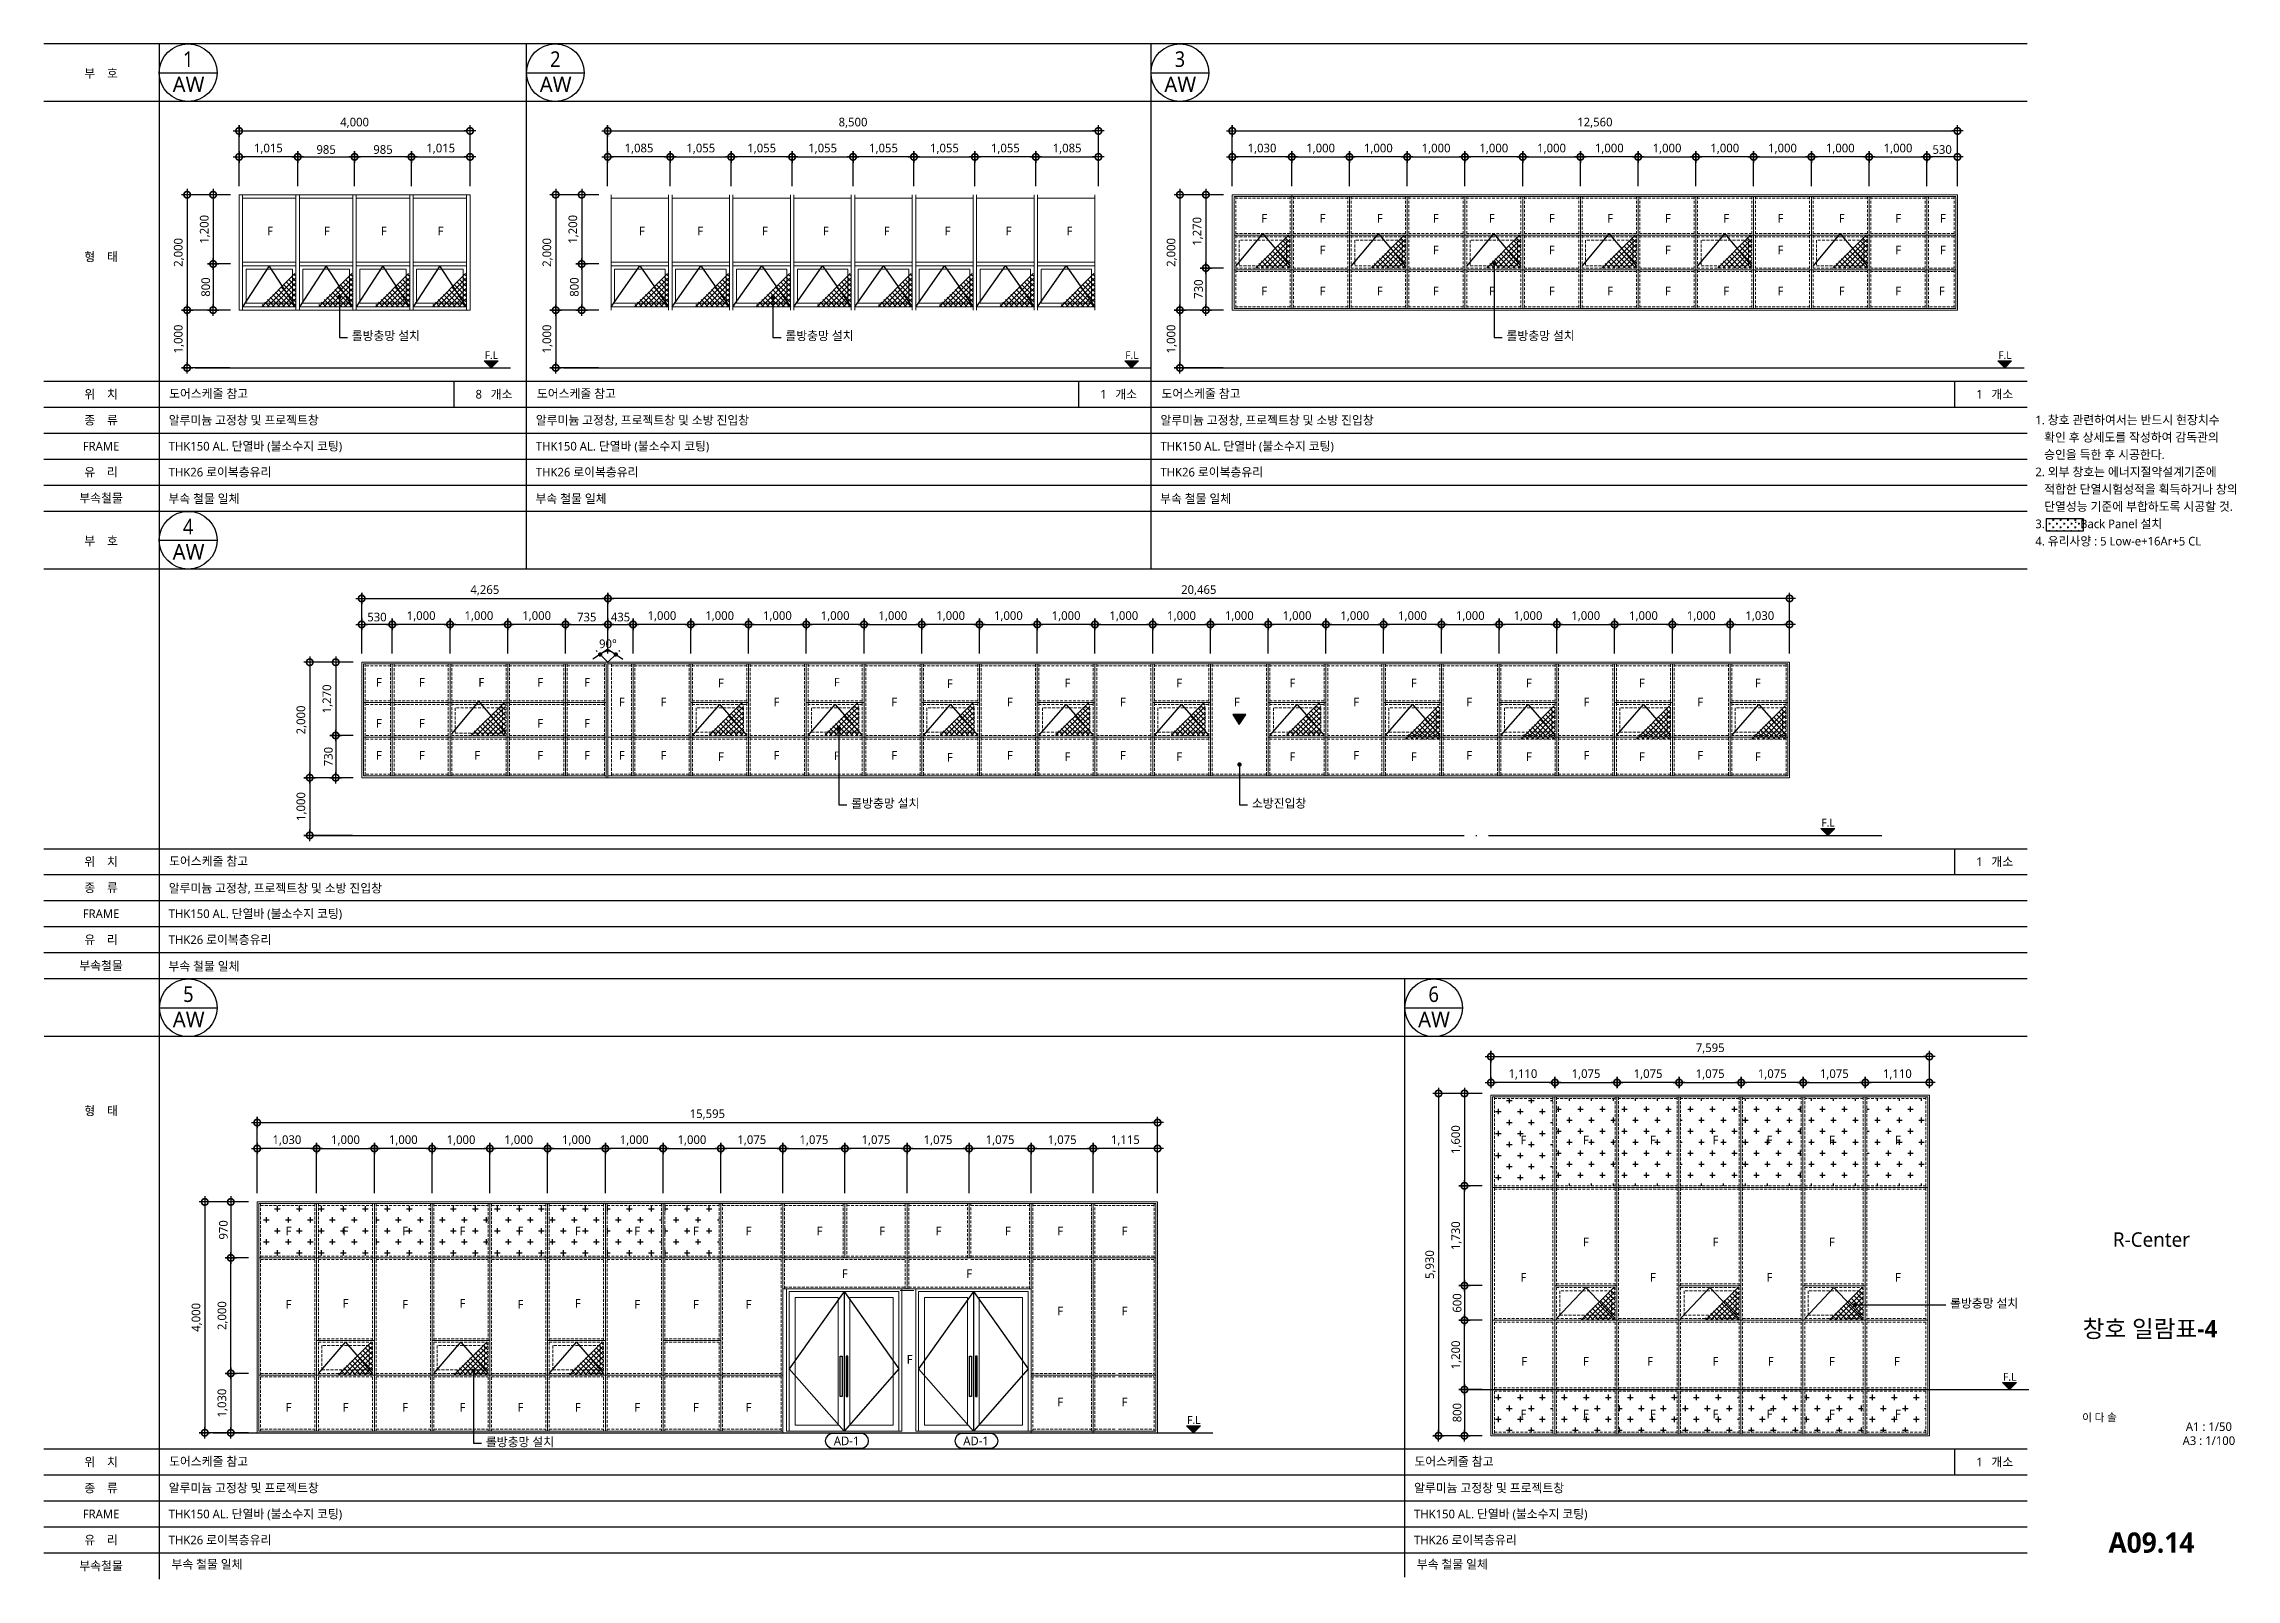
# Model space of a CAD drawing. Header units: millimetres. Extents: x -3 to 459584, y -660938 to -11738.
# Drawn here: x 126147 to 164117, y -146434 to -119834 of the extents above; entities that cross this region are included whole.
import ezdxf
from ezdxf.enums import TextEntityAlignment as Align

# ---------------------------------------------------------------- set-up
doc = ezdxf.new("R2010")
doc.units = ezdxf.units.MM
doc.header["$LTSCALE"] = 200
for name, pattern in [('C10', [102.1, 100, -1, 0.1, -1]), ('CEN-GAUN', [32.2, 30, -1, 0.2, -1]), ('DASHDOT', [1, 0.5, -0.25, 0, -0.25]), ('HIDDEN', [0.375, 0.25, -0.125])]:
    doc.linetypes.add(name, pattern=pattern)
doc.layers.get('DEFPOINTS').update_dxf_attribs({"color": 137})
for name, color, linetype in [('3TXT', 3, 'Continuous'), ('A-GRID', 1, 'C10'), ('a-TAG-1', 6, 'Continuous'), ('A-TAG-2', 4, 'Continuous'), ('backpanel', 252, 'Continuous'), ('CTR', 1, 'Continuous'), ('DIM', 7, 'Continuous'), ('DOOR', 6, 'Continuous'), ('ELE-7', 7, 'Continuous'), ('ELE3', 3, 'Continuous'), ('ELE4', 4, 'Continuous'), ('ELE6', 6, 'Continuous'), ('SHT', 5, 'Continuous'), ('SYM', 6, 'Continuous'), ('SYM-LEAD', 6, 'Continuous'), ('TEX', 3, 'Continuous'), ('TEXT', 3, 'Continuous'), ('TITLE', 7, 'Continuous'), ('WIN-OPEN-LINE', 1, 'CEN-GAUN'), ('XR-ELEV$0$WIN', 6, 'Continuous'), ('판넬메지', 8, 'Continuous')]:
    doc.layers.add(name, color=color, linetype=linetype)
doc.layers.add('WIN', color=4, linetype='Continuous', lineweight=0)
doc.styles.add('$0$스타일1', font='malgun.ttf')
doc.styles.add('ARIAL', font='malgun.ttf')
doc.styles.add('S1', font='malgun.ttf')
doc.styles.add('맑은고딕', font='malgun.ttf')
doc.styles.add('맑은고딕B', font='malgunbd.ttf')
doc.styles.add('스타일1', font='malgun.ttf')
doc.dimstyles.new('CJA', dxfattribs={"dimscale": 300, "dimtxt": 2.7, "dimasz": 1, "dimexe": 2, "dimexo": 3, "dimgap": 1, "dimtad": 1, "dimdec": 0, "dimzin": 1, "dimdsep": 46, "dimlunit": 6, "dimtxsty": '$0$스타일1', "dimblk": 'CJDOT', "dimcen": 0.09, "dimdle": 1, "dimclrd": 256, "dimclre": 256, "dimclrt": 3, "dimadec": 0, "dimazin": 0, "dimtfac": 1, "dimtdec": 0, "dimtix": 1, "dimtmove": 2, "dimatfit": 3, "dimldrblk": 'CJDOT', "dimfxl": 1, "dimtolj": 1, "dimtzin": 1, "dimarcsym": 0})
doc.dimstyles.new('CJA-50', dxfattribs={"dimscale": 50, "dimtxt": 3, "dimasz": 1, "dimexe": 2, "dimexo": 3, "dimgap": 1, "dimtad": 1, "dimdec": 0, "dimzin": 1, "dimdsep": 46, "dimlunit": 6, "dimtxsty": 'S1', "dimblk": 'GAUN-DOT', "dimcen": -2, "dimdle": 2, "dimclrd": 256, "dimclre": 256, "dimclrt": 3, "dimadec": 0, "dimazin": 0, "dimtfac": 1, "dimtdec": 0, "dimtix": 1, "dimtmove": 2, "dimatfit": 3, "dimldrblk": 'DOTSMALL', "dimfxl": 1, "dimtolj": 1, "dimtzin": 1, "dimarcsym": 0})
doc.dimstyles.new('DIM-QD 1', dxfattribs={"dimtxt": 3, "dimasz": 1.5, "dimexe": 1, "dimexo": 0, "dimgap": 1, "dimtad": 1, "dimdec": 3, "dimdsep": 46, "dimlunit": 6, "dimtxsty": '$0$스타일1', "dimblk1": 'ARCHTICK', "dimblk2": 'ARCHTICK', "dimsah": 1, "dimcen": 0, "dimclrd": 256, "dimclre": 256, "dimclrt": 3, "dimazin": 2, "dimtfac": 1, "dimtdec": 3, "dimtix": 1, "dimtmove": 2, "dimatfit": 3, "dimldrblk": 'ARCHTICK', "dimfxl": 1, "dimtolj": 1, "dimtzin": 0, "dimarcsym": 0})
pattern_1 = [(0, (14130, 0), (190.5, 190.5), [95.25, -285.75]), (90, (14177.63, -47.62), (-190.5, 190.5), [95.25, -285.75])]
pattern_2 = [(0, (6130, -4600), (190.5, 190.5), [95.25, -285.75]), (90, (6177.62, -4647.63), (-190.5, 190.5), [95.25, -285.75])]

msp = doc.modelspace()

# ---------------------------------------------------------------- texts
at = {"layer": '3TXT', "color": 3, "style": '스타일1'}
for p in [(147233.9, -122933.6, 0), (148243.9, -122933.6, 0), (149233.9, -122933.6, 0), (150203.9, -122933.6, 0), (151173.9, -122933.6, 0), (152213.9, -122933.6, 0), (153223.9, -122933.6, 0), (154223.9, -122933.6, 0), (155233.9, -122933.6, 0), (156173.9, -122933.6, 0), (157233.9, -122933.6, 0), (158213.9, -122933.6, 0), (158987.1, -122933.6, 0), (148243.9, -123480.1, 0), (150203.9, -123480.1, 0), (152213.9, -123480.1, 0), (154223.9, -123480.1, 0), (156173.9, -123480.1, 0), (158213.9, -123480.1, 0), (158987.1, -123480.1, 0), (147233.9, -124190.9, 0), (148243.9, -124190.9, 0), (149233.9, -124190.9, 0), (150203.9, -124190.9, 0), (151173.9, -124190.9, 0), (152213.9, -124190.9, 0), (153223.9, -124190.9, 0), (154223.9, -124190.9, 0), (155233.9, -124190.9, 0), (156173.9, -124190.9, 0), (157233.9, -124190.9, 0), (158213.9, -124190.9, 0), (158966.9, -124190.9, 0), (131898.5, -130973.5, 0), (132643.9, -130973.5, 0), (133673.4, -130973.5, 0), (134693.4, -130973.5, 0), (135504, -130973.5, 0), (137824, -130983.8, 0), (139828.6, -130968.3, 0), (141786.6, -130993.7, 0), (143825.2, -130983.2, 0), (145762.2, -130983.2, 0), (147720.2, -130983.2, 0), (149823.4, -130983.2, 0), (151816.3, -130983.2, 0), (153774.4, -130983.2, 0), (155781.6, -130983.2, 0), (136105, -131310.1, 0), (136827.3, -131310.1, 0), (138785.4, -131310.1, 0), (140825.3, -131310.1, 0), (142828.4, -131310.1, 0), (144786.5, -131310.1, 0), (146758.9, -131310.1, 0), (148826.7, -131310.1, 0), (150784.7, -131310.1, 0), (152813.1, -131310.1, 0), (154784.8, -131310.1, 0), (131898.5, -131680.2, 0), (132643.9, -131680.2, 0), (134693.4, -131680.2, 0), (135504, -131680.2, 0), (131898.5, -132236.8, 0), (132643.9, -132236.8, 0), (133602.4, -132236.8, 0), (134693.4, -132236.8, 0), (135504, -132236.8, 0), (136105, -132236.8, 0), (136827.3, -132236.8, 0), (137824, -132260.2, 0), (138785.4, -132236.8, 0), (139828.6, -132244.6, 0), (140825.3, -132236.8, 0), (141786.6, -132270, 0), (142828.4, -132236.8, 0), (143825.2, -132259.5, 0), (144786.5, -132236.8, 0), (145762.2, -132259.5, 0), (147720.2, -132259.5, 0), (148826.7, -132236.8, 0), (149823.4, -132259.5, 0), (150784.7, -132236.8, 0), (151816.3, -132259.5, 0), (152813.1, -132236.8, 0), (153774.4, -132259.5, 0), (154784.8, -132236.8, 0), (155781.6, -132259.5, 0), (151720.5, -138901.9, 0), (152803.4, -138901.9, 0), (153964.7, -138901.9, 0), (155047.6, -138901.9, 0), (155982.3, -138901.9, 0), (157065.2, -138901.9, 0), (158208.8, -138901.9, 0), (130335.3, -140478.2, 0), (131321.7, -140478.2, 0), (132353.3, -140478.2, 0), (133346.6, -140478.2, 0), (134350.6, -140478.2, 0), (135344.5, -140478.2, 0), (136373.9, -140478.2, 0), (137388.9, -140478.2, 0), (138303.3, -140478.2, 0), (139531.5, -140478.2, 0), (140614.5, -140478.2, 0), (141591.7, -140478.2, 0), (142794.6, -140478.2, 0), (143700.9, -140478.2, 0), (144814.6, -140478.2, 0), (152803.4, -140669.6, 0), (155047.6, -140669.6, 0), (157065.2, -140669.6, 0), (139967.1, -141214, 0), (142124.2, -141214, 0), (151720.5, -141277.6, 0), (153964.7, -141277.6, 0), (155982.3, -141277.6, 0), (158208.8, -141277.6, 0), (130335.3, -141746, 0), (131321.7, -141728.3, 0), (132353.3, -141746, 0), (133346.6, -141728.3, 0), (134350.6, -141746, 0), (135344.5, -141728.3, 0), (136373.9, -141746, 0), (137388.9, -141746, 0), (138303.3, -141746, 0), (143700.9, -141862, 0), (144814.6, -141862, 0), (141091.8, -142700.1, 0), (151736.3, -142732.9, 0), (152803.4, -142732.9, 0), (153914.9, -142732.9, 0), (155047.6, -142732.9, 0), (156004.6, -142732.9, 0), (157065.2, -142732.9, 0), (158190.6, -142732.9, 0), (130335.3, -143532, 0), (131321.7, -143532, 0), (132353.3, -143532, 0), (133346.6, -143532, 0), (134350.6, -143532, 0), (135344.5, -143532, 0), (136373.9, -143532, 0), (137388.9, -143532, 0), (138303.3, -143532, 0), (143700.9, -143441.9, 0), (144814.6, -143441.9, 0), (151720.5, -143646.4, 0), (152803.4, -143646.4, 0), (153964.7, -143646.4, 0), (155047.6, -143646.4, 0), (155982.3, -143646.4, 0), (157065.2, -143646.4, 0), (158208.8, -143646.4, 0)]:
    msp.add_text('F', height=150, dxfattribs=at).set_placement(p)
at = {"layer": 'TEX', "style": 'S1'}
for s, p in [('부    호', (127138.3, -120421.6)), ('형    태', (127138.3, -123599.5)), ('위    치', (127138.3, -125980.1)), ('종    류', (127138.3, -126430.1)), ('FRAME', (127138.3, -126880.1)), ('유    리', (127138.3, -127330.1)), ('부속철물', (127138.3, -127780.1)), ('부    호', (127138.3, -128521.6)), ('위    치', (127138.3, -134080.1)), ('종    류', (127138.3, -134530.1)), ('FRAME', (127138.3, -134980.1)), ('유    리', (127138.3, -135430.1)), ('부속철물', (127138.3, -135880.1)), ('형    태', (127138.3, -138394.8)), ('위    치', (127138.3, -144480.1)), ('종    류', (127138.3, -144930.1)), ('FRAME', (127138.3, -145380.1)), ('유    리', (127138.3, -145830.1)), ('부속철물', (127138.3, -146280.1))]:
    msp.add_text(s, height=150, dxfattribs=at).set_placement(p, align=Align.CENTER)
at = {"layer": 'TEX'}
for s, height, style, p in [('F.L', 135, '스타일1', (133782.9, -125295)), ('F.L', 135, '스타일1', (144876, -125295)), ('F.L', 135, '스타일1', (159996.8, -125295)), ('도어스케줄 참고', 150, 'S1', (128316.8, -125970.1)), ('도어스케줄 참고', 150, 'S1', (134686.8, -125970.1)), ('도어스케줄 참고', 150, 'S1', (145504.6, -125970.1)), ('알루미늄 고정창 및 프로젝트창', 150, 'S1', (128309.8, -126430.1)), ('알루미늄 고정창, 프로젝트창 및 소방 진입창', 150, 'S1', (134668, -126430.1)), ('알루미늄 고정창, 프로젝트창 및 소방 진입창', 150, 'S1', (145485.8, -126430.1)), ('THK150 AL. 단열바 (불소수지 코팅)', 150, 'S1', (128309.8, -126880.1)), ('THK150 AL. 단열바 (불소수지 코팅)', 150, 'S1', (134668, -126880.1)), ('THK150 AL. 단열바 (불소수지 코팅)', 150, 'S1', (145485.8, -126880.1)), ('THK26 로이복층유리', 150, 'S1', (128309.8, -127330.1)), ('THK26 로이복층유리', 150, 'S1', (134668, -127330.1)), ('THK26 로이복층유리', 150, 'S1', (145485.8, -127330.1)), ('부속 철물 일체', 150, 'S1', (128304.4, -127790.1)), ('부속 철물 일체', 150, 'S1', (134662.6, -127790.1)), ('부속 철물 일체', 150, 'S1', (145480.3, -127790.1)), ('F.L', 135, '스타일1', (156934.1, -133395)), ('도어스케줄 참고', 150, 'S1', (128316.8, -134070.1)), ('알루미늄 고정창, 프로젝트창 및 소방 진입창', 150, 'S1', (128309.8, -134538.1)), ('THK150 AL. 단열바 (불소수지 코팅)', 150, 'S1', (128309.8, -134980.1)), ('THK26 로이복층유리', 150, 'S1', (128309.8, -135430.1)), ('부속 철물 일체', 150, 'S1', (128304.4, -135890.1)), ('F.L', 135, '스타일1', (160080.8, -142996.2)), ('F.L', 135, '스타일1', (145948.9, -143745)), ('도어스케줄 참고', 150, 'S1', (128316.8, -144470.1)), ('도어스케줄 참고', 150, 'S1', (149885.3, -144470.1)), ('알루미늄 고정창 및 프로젝트창', 150, 'S1', (128309.8, -144930.1)), ('알루미늄 고정창 및 프로젝트창', 150, 'S1', (149878.3, -144930.1)), ('THK150 AL. 단열바 (불소수지 코팅)', 150, 'S1', (128309.8, -145380.1)), ('THK150 AL. 단열바 (불소수지 코팅)', 150, 'S1', (149878.3, -145380.1)), ('THK26 로이복층유리', 150, 'S1', (128309.8, -145830.1)), ('THK26 로이복층유리', 150, 'S1', (149878.3, -145830.1)), ('부속 철물 일체', 150, 'S1', (128357.3, -146251.7)), ('부속 철물 일체', 150, 'S1', (149925.8, -146251.7))]:
    msp.add_text(s, height=height, dxfattribs=dict(at, style=style)).set_placement(p)
at = {"layer": 'TEX', "style": 'S1'}
for s, p in [('8', (133736.2, -125980.1)), ('개소', (134263.3, -125980.1)), ('1', (144554, -125980.1)), ('개소', (145081, -125980.1)), ('1', (159728, -125980.1)), ('개소', (160255.1, -125980.1)), ('1', (159728, -134080.1)), ('개소', (160255.1, -134080.1)), ('1', (159728, -144480.1)), ('개소', (160255.1, -144480.1))]:
    msp.add_text(s, height=150, dxfattribs=at).set_placement(p, align=Align.RIGHT)
at = {"layer": 'TEXT', "color": 3, "style": '스타일1'}
for s, p in [('롤방충망 설치', (131480.5, -124968.2)), ('롤방충망 설치', (138990.5, -124968.2)), ('롤방충망 설치', (151480.5, -124968.2)), ('롤방충망 설치', (140130.5, -133068.2)), ('소방진입창', (147070.5, -133068.2)), ('롤방충망 설치', (159162.2, -141729.8)), ('롤방충망 설치', (133803.5, -144131.9))]:
    msp.add_text(s, height=150, dxfattribs=at).set_placement(p)
at = {"layer": 'TEXT', "style": 'S1'}
for s, p in [('3.          : Back Panel 설치', (160639.2, -128270.5)), ('4. 유리사양 : 5 Low-e+16Ar+5 CL', (160639.2, -128570.5))]:
    msp.add_text(s, height=150, dxfattribs=at).set_placement(p, align=Align.BOTTOM_LEFT)
at = {"layer": 'TEXT', "style": '스타일1'}
msp.add_text('R-Center', height=250, dxfattribs=at).set_placement((162650, -140550), align=Align.MIDDLE_CENTER)

# ---------------------------------------------------------------- blocks, each defined once
blk = doc.blocks.new('window4000')
at = {"color": 6}
blk.add_wipeout([(68660, -72455), (64660, -72455), (64660, -74455), (68660, -74455)], dxfattribs=at).dxf.layer = 'WIN'
at = {"layer": 'WIN', "color": 6}
for p, q in [((64720, -72455), (64720, -74455)), ((64720, -72515), (65645, -72515)), ((65645, -72455), (65645, -74455)), ((65705, -72455), (65705, -74455)), ((65705, -72515), (66630, -72515)), ((66630, -72455), (66630, -74455)), ((66690, -72455), (66690, -74455)), ((66690, -72515), (67615, -72515)), ((67615, -72455), (67615, -74455)), ((67675, -72455), (67675, -74455)), ((67675, -72515), (68600, -72515)), ((68600, -72455), (68600, -74455)), ((64720, -73625), (65645, -73625)), ((65705, -73625), (66630, -73625)), ((66690, -73625), (67615, -73625)), ((67675, -73625), (68600, -73625)), ((64720, -73685), (65645, -73685)), ((65705, -73685), (66630, -73685)), ((66690, -73685), (67615, -73685)), ((67675, -73685), (68600, -73685)), ((64720, -74395), (65645, -74395)), ((65705, -74395), (66630, -74395)), ((66690, -74395), (67615, -74395)), ((67675, -74395), (68600, -74395))]:
    blk.add_line(p, q, dxfattribs=at)
blk.add_lwpolyline([(68660, -72455), (64660, -72455), (64660, -74455), (68660, -74455)], close=True, dxfattribs=at)
at = {"layer": 'WIN', "color": 5}
for points in [[(64780, -74335), (65585, -74335), (65585, -73745), (64780, -73745)], [(65765, -74335), (66570, -74335), (66570, -73745), (65765, -73745)], [(66750, -74335), (67555, -74335), (67555, -73745), (66750, -73745)], [(67735, -74335), (68540, -74335), (68540, -73745), (67735, -73745)]]:
    blk.add_lwpolyline(points, close=True, dxfattribs=at)
at = {"layer": 'WIN-OPEN-LINE'}
for p, q in [((64720, -74395), (65182, -73685)), ((65182, -73685), (65645, -74395)), ((65705, -74395), (66168, -73685)), ((66168, -73685), (66630, -74395)), ((66690, -74395), (67152, -73685)), ((67152, -73685), (67615, -74395)), ((67675, -74395), (68138, -73685)), ((68138, -73685), (68600, -74395))]:
    blk.add_line(p, q, dxfattribs=at)
blk = doc.blocks.new('window8500')
at = {"color": 6}
blk.add_wipeout([(73160, -72455), (64660, -72455), (64660, -74455), (73160, -74455)], dxfattribs=at).dxf.layer = 'WIN'
at = {"layer": 'WIN', "color": 6}
for p, q in [((64720, -72455), (64720, -74455)), ((64720, -72515), (65715, -72515)), ((65715, -72455), (65715, -74455)), ((65775, -72455), (65775, -74455)), ((65775, -72515), (66770, -72515)), ((66770, -72455), (66770, -74455)), ((66830, -72455), (66830, -74455)), ((66830, -72515), (67825, -72515)), ((67825, -72455), (67825, -74455)), ((67885, -72455), (67885, -74455)), ((67885, -72515), (68880, -72515)), ((68880, -72455), (68880, -74455)), ((68940, -72455), (68940, -74455)), ((68940, -72515), (69935, -72515)), ((69935, -72455), (69935, -74455)), ((69995, -72455), (69995, -74455)), ((69995, -72515), (70990, -72515)), ((70990, -72455), (70990, -74455)), ((71050, -72455), (71050, -74455)), ((71050, -72515), (72045, -72515)), ((72045, -72455), (72045, -74455)), ((72105, -72455), (72105, -74455)), ((72105, -72515), (73100, -72515)), ((73100, -72455), (73100, -74455)), ((64720, -73625), (65715, -73625)), ((65775, -73625), (66770, -73625)), ((66830, -73625), (67825, -73625)), ((67885, -73625), (68880, -73625)), ((68940, -73625), (69935, -73625)), ((69995, -73625), (70990, -73625)), ((71050, -73625), (72045, -73625)), ((72105, -73625), (73100, -73625)), ((64720, -73685), (65715, -73685)), ((65775, -73685), (66770, -73685)), ((66830, -73685), (67825, -73685)), ((67885, -73685), (68880, -73685)), ((68940, -73685), (69935, -73685)), ((69995, -73685), (70990, -73685)), ((71050, -73685), (72045, -73685)), ((72105, -73685), (73100, -73685)), ((64720, -74395), (65715, -74395)), ((65775, -74395), (66770, -74395)), ((66830, -74395), (67825, -74395)), ((67885, -74395), (68880, -74395)), ((68940, -74395), (69935, -74395)), ((69995, -74395), (70990, -74395)), ((71050, -74395), (72045, -74395)), ((72105, -74395), (73100, -74395))]:
    blk.add_line(p, q, dxfattribs=at)
at = {"layer": 'WIN', "color": 5}
for points in [[(64780, -73745), (65655, -73745), (65655, -74335), (64780, -74335)], [(65835, -73745), (66710, -73745), (66710, -74335), (65835, -74335)], [(66890, -73745), (67765, -73745), (67765, -74335), (66890, -74335)], [(67945, -73745), (68820, -73745), (68820, -74335), (67945, -74335)], [(69000, -73745), (69875, -73745), (69875, -74335), (69000, -74335)], [(70055, -73745), (70930, -73745), (70930, -74335), (70055, -74335)], [(71110, -73745), (71985, -73745), (71985, -74335), (71110, -74335)], [(72165, -73745), (73040, -73745), (73040, -74335), (72165, -74335)]]:
    blk.add_lwpolyline(points, close=True, dxfattribs=at)
at = {"layer": 'WIN-OPEN-LINE'}
for points in [[(65715, -74395), (65218, -73685), (64720, -74395)], [(66770, -74395), (66272, -73685), (65775, -74395)], [(67825, -74395), (67328, -73685), (66830, -74395)], [(68880, -74395), (68382, -73685), (67885, -74395)], [(69935, -74395), (69438, -73685), (68940, -74395)], [(70990, -74395), (70492, -73685), (69995, -74395)], [(72045, -74395), (71548, -73685), (71050, -74395)], [(73100, -74395), (72602, -73685), (72105, -74395)]]:
    blk.add_lwpolyline(points, dxfattribs=at)
blk = doc.blocks.new('GAUN-DOT')
at = {"linetype": 'ByBlock'}
for p, q in [((2, 0), (-2, 0)), ((0, -2), (0, 2))]:
    blk.add_line(p, q, dxfattribs=at)
at = {"const_width": 2.25}
blk.add_lwpolyline([(0, 0.28125, 1), (0, -0.28125, 1)], format="xyb", close=True, dxfattribs=at)
blk = doc.blocks.new('*D241')
at = {"layer": 'DEFPOINTS', "color": 0, "transparency": 16777216}
for p in [(129529, -124448), (128629, -125448), (129521, -125448)]:
    blk.add_point(p, dxfattribs=at)
at = {"layer": 'DIM', "lineweight": -2, "transparency": 16777216}
for p, q in [((129379, -124448), (128529, -124448)), ((128629, -124498), (128629, -125398)), ((129371, -125448), (128529, -125448))]:
    blk.add_line(p, q, dxfattribs=at)
at = {"layer": 'DIM', "lineweight": -2, "transparency": 16777216, "xscale": 50, "yscale": 50, "zscale": 50}
for p, rotation in [((128629, -124448), 90), ((128629, -125448), 270)]:
    blk.add_blockref('GAUN-DOT', p, dxfattribs=dict(at, rotation=rotation))
at = {"layer": 'DIM', "color": 3, "transparency": 16777216, "insert": (128488, -124948), "char_height": 150, "attachment_point": 5, "rotation": 90, "style": 'S1'}
blk.add_mtext('\\A1;1,000', dxfattribs=at)
blk = doc.blocks.new('_DotSmall')
at = {"color": 0, "linetype": 'ByBlock', "const_width": 0.5}
blk.add_lwpolyline([(-0.0625, 0, 1), (0.0625, 0, 1)], format="xyb", close=True, dxfattribs=at)
blk = doc.blocks.new('*D242')
at = {"layer": 'DEFPOINTS', "color": 0, "transparency": 16777216}
for p in [(129529, -122448), (128629, -124448), (129529, -124448)]:
    blk.add_point(p, dxfattribs=at)
at = {"layer": 'DIM', "lineweight": -2, "transparency": 16777216}
for p, q in [((129379, -122448), (128529, -122448)), ((128629, -122498), (128629, -124398)), ((129379, -124448), (128529, -124448))]:
    blk.add_line(p, q, dxfattribs=at)
at = {"layer": 'DIM', "lineweight": -2, "transparency": 16777216, "xscale": 50, "yscale": 50, "zscale": 50}
for p, rotation in [((128629, -122448), 90), ((128629, -124448), 270)]:
    blk.add_blockref('GAUN-DOT', p, dxfattribs=dict(at, rotation=rotation))
at = {"layer": 'DIM', "color": 3, "transparency": 16777216, "insert": (128488, -123448), "char_height": 150, "attachment_point": 5, "rotation": 90, "style": 'S1'}
blk.add_mtext('\\A1;2,000', dxfattribs=at)
blk = doc.blocks.new('*D243')
at = {"layer": 'DEFPOINTS', "color": 0, "transparency": 16777216}
for p in [(133529, -121343), (129529, -122448), (133529, -122448)]:
    blk.add_point(p, dxfattribs=at)
at = {"layer": 'DIM', "lineweight": -2, "transparency": 16777216}
for p, q in [((129529, -122298), (129529, -121243)), ((129579, -121343), (133479, -121343)), ((133529, -122298), (133529, -121243))]:
    blk.add_line(p, q, dxfattribs=at)
at = {"layer": 'DIM', "lineweight": -2, "transparency": 16777216, "xscale": 50, "yscale": 50, "zscale": 50, "rotation": 180}
blk.add_blockref('GAUN-DOT', (129529, -121343), dxfattribs=at)
at = {"layer": 'DIM', "lineweight": -2, "transparency": 16777216, "xscale": 50, "yscale": 50, "zscale": 50}
blk.add_blockref('GAUN-DOT', (133529, -121343), dxfattribs=at)
at = {"layer": 'DIM', "color": 3, "transparency": 16777216, "insert": (131529, -121203), "char_height": 150, "attachment_point": 5, "style": 'S1'}
blk.add_mtext('\\A1;4,000', dxfattribs=at)
blk = doc.blocks.new('*D244')
at = {"layer": 'DEFPOINTS', "color": 0, "transparency": 16777216}
for p in [(133529, -121793), (132514, -122448), (133529, -122448)]:
    blk.add_point(p, dxfattribs=at)
at = {"layer": 'DIM', "lineweight": -2, "transparency": 16777216}
for p, q in [((132514, -122298), (132514, -121693)), ((132564, -121793), (133479, -121793)), ((133529, -122298), (133529, -121693))]:
    blk.add_line(p, q, dxfattribs=at)
at = {"layer": 'DIM', "lineweight": -2, "transparency": 16777216, "xscale": 50, "yscale": 50, "zscale": 50, "rotation": 180}
blk.add_blockref('GAUN-DOT', (132514, -121793), dxfattribs=at)
at = {"layer": 'DIM', "lineweight": -2, "transparency": 16777216, "xscale": 50, "yscale": 50, "zscale": 50}
blk.add_blockref('GAUN-DOT', (133529, -121793), dxfattribs=at)
at = {"layer": 'DIM', "color": 3, "transparency": 16777216, "insert": (133021, -121653), "char_height": 150, "attachment_point": 5, "style": 'S1'}
blk.add_mtext('\\A1;1,015', dxfattribs=at)
blk = doc.blocks.new('dor&win')
at = {"layer": 'a-TAG-1', "ltscale": 0.2}
blk.add_line((-5.5, 0), (5.5, 0), dxfattribs=at)
blk.add_circle((0, 0), 5.5, dxfattribs=at)
at = {"layer": 'a-TAG-1', "color": 3, "style": 'ARIAL'}
for tag, p in [('1', (0, 2.58)), ('FSD', (0.07, -2.22))]:
    blk.add_attdef(tag, text='', height=3, dxfattribs=at).set_placement(p, align=Align.MIDDLE_CENTER)
blk = doc.blocks.new('*D245')
at = {"layer": 'DEFPOINTS', "color": 0, "transparency": 16777216}
for p in [(129529, -123648), (129079, -124448), (129529, -124448)]:
    blk.add_point(p, dxfattribs=at)
at = {"layer": 'DIM', "lineweight": -2, "transparency": 16777216}
for p, q in [((129379, -123648), (128979, -123648)), ((129079, -123698), (129079, -124398)), ((129379, -124448), (128979, -124448))]:
    blk.add_line(p, q, dxfattribs=at)
at = {"layer": 'DIM', "lineweight": -2, "transparency": 16777216, "xscale": 50, "yscale": 50, "zscale": 50}
for p, rotation in [((129079, -123648), 90), ((129079, -124448), 270)]:
    blk.add_blockref('GAUN-DOT', p, dxfattribs=dict(at, rotation=rotation))
at = {"layer": 'DIM', "color": 3, "transparency": 16777216, "insert": (128951, -124048), "char_height": 150, "attachment_point": 5, "rotation": 90, "style": 'S1'}
blk.add_mtext('\\A1;800', dxfattribs=at)
blk = doc.blocks.new('*D246')
at = {"layer": 'DEFPOINTS', "color": 0, "transparency": 16777216}
for p in [(129529, -122448), (129079, -123648), (129529, -123648)]:
    blk.add_point(p, dxfattribs=at)
at = {"layer": 'DIM', "lineweight": -2, "transparency": 16777216}
for p, q in [((129379, -122448), (128979, -122448)), ((129079, -122498), (129079, -123598)), ((129379, -123648), (128979, -123648))]:
    blk.add_line(p, q, dxfattribs=at)
at = {"layer": 'DIM', "lineweight": -2, "transparency": 16777216, "xscale": 50, "yscale": 50, "zscale": 50}
for p, rotation in [((129079, -122448), 90), ((129079, -123648), 270)]:
    blk.add_blockref('GAUN-DOT', p, dxfattribs=dict(at, rotation=rotation))
at = {"layer": 'DIM', "color": 3, "transparency": 16777216, "insert": (128938, -123048), "char_height": 150, "attachment_point": 5, "rotation": 90, "style": 'S1'}
blk.add_mtext('\\A1;1,200', dxfattribs=at)
blk = doc.blocks.new('*D247')
at = {"layer": 'DEFPOINTS', "color": 0, "transparency": 16777216}
for p in [(131529, -121793), (131529, -122448), (132514, -122448)]:
    blk.add_point(p, dxfattribs=at)
at = {"layer": 'DIM', "lineweight": -2, "transparency": 16777216}
for p, q in [((131529, -122298), (131529, -121693)), ((132464, -121793), (131579, -121793)), ((132514, -122298), (132514, -121693))]:
    blk.add_line(p, q, dxfattribs=at)
at = {"layer": 'DIM', "lineweight": -2, "transparency": 16777216, "xscale": 50, "yscale": 50, "zscale": 50, "rotation": 180}
blk.add_blockref('GAUN-DOT', (131529, -121793), dxfattribs=at)
at = {"layer": 'DIM', "lineweight": -2, "transparency": 16777216, "xscale": 50, "yscale": 50, "zscale": 50}
blk.add_blockref('GAUN-DOT', (132514, -121793), dxfattribs=at)
at = {"layer": 'DIM', "color": 3, "transparency": 16777216, "insert": (132021, -121666), "char_height": 150, "attachment_point": 5, "style": 'S1'}
blk.add_mtext('\\A1;985', dxfattribs=at)
blk = doc.blocks.new('*D248')
at = {"layer": 'DEFPOINTS', "color": 0, "transparency": 16777216}
for p in [(129529, -121793), (129529, -122448), (130544, -122448)]:
    blk.add_point(p, dxfattribs=at)
at = {"layer": 'DIM', "lineweight": -2, "transparency": 16777216}
for p, q in [((129529, -122298), (129529, -121693)), ((130494, -121793), (129579, -121793)), ((130544, -122298), (130544, -121693))]:
    blk.add_line(p, q, dxfattribs=at)
at = {"layer": 'DIM', "lineweight": -2, "transparency": 16777216, "xscale": 50, "yscale": 50, "zscale": 50, "rotation": 180}
blk.add_blockref('GAUN-DOT', (129529, -121793), dxfattribs=at)
at = {"layer": 'DIM', "lineweight": -2, "transparency": 16777216, "xscale": 50, "yscale": 50, "zscale": 50}
blk.add_blockref('GAUN-DOT', (130544, -121793), dxfattribs=at)
at = {"layer": 'DIM', "color": 3, "transparency": 16777216, "insert": (130036, -121653), "char_height": 150, "attachment_point": 5, "style": 'S1'}
blk.add_mtext('\\A1;1,015', dxfattribs=at)
blk = doc.blocks.new('*D249')
at = {"layer": 'DEFPOINTS', "color": 0, "transparency": 16777216}
for p in [(131529, -121793), (130544, -122448), (131529, -122448)]:
    blk.add_point(p, dxfattribs=at)
at = {"layer": 'DIM', "lineweight": -2, "transparency": 16777216}
for p, q in [((130544, -122298), (130544, -121693)), ((130594, -121793), (131479, -121793)), ((131529, -122298), (131529, -121693))]:
    blk.add_line(p, q, dxfattribs=at)
at = {"layer": 'DIM', "lineweight": -2, "transparency": 16777216, "xscale": 50, "yscale": 50, "zscale": 50, "rotation": 180}
blk.add_blockref('GAUN-DOT', (130544, -121793), dxfattribs=at)
at = {"layer": 'DIM', "lineweight": -2, "transparency": 16777216, "xscale": 50, "yscale": 50, "zscale": 50}
blk.add_blockref('GAUN-DOT', (131529, -121793), dxfattribs=at)
at = {"layer": 'DIM', "color": 3, "transparency": 16777216, "insert": (131036, -121666), "char_height": 150, "attachment_point": 5, "style": 'S1'}
blk.add_mtext('\\A1;985', dxfattribs=at)
blk = doc.blocks.new('TITLE')
at = {"layer": 'TITLE', "style": '스타일1'}
for tag, height, p in [('동명칭', 6, (776.77, -457.26)), ('SCALE-A1', 3, (797.5, -522)), ('SCALE-A3', 3, (797.5, -527)), ('DATA', 3, (797.5, -540))]:
    blk.add_attdef(tag, text='', height=height, dxfattribs=at).set_placement(p, align=Align.MIDDLE)
for tag, height, p in [('TITLE1', 6, (776.5, -479.4)), ('TITLE4', 6, (776.5, -484.39)), ('TITLE2', 6, (776.5, -489)), ('TITLE5', 6, (776.5, -493.99)), ('TITLE3', 6, (776.5, -498.7)), ('NAME-1', 3, (760.16, -517.5)), ('NAME-2', 3, (760.16, -526.5)), ('A0.00', 7, (776.5, -561))]:
    blk.add_attdef(tag, text='', height=height, dxfattribs=at).set_placement(p, align=Align.MIDDLE_CENTER)
blk = doc.blocks.new('A$C2D6C597E')
at = {"layer": 'TEXT', "style": 'S1'}
for s, p in [('1. 창호 관련하여서는 반드시 현장치수', (139, -771)), ('   확인 후 상세도를 작성하여 감독관의', (139, -1071)), ('2. 외부 창호는 에너지절약설계기준에', (139, -1671)), ('   승인을 득한 후 시공한다.', (139, -1371)), ('   적합한 단열시험성적을 획득하거나 창의', (139, -1971)), ('   단열성능 기준에 부합하도록 시공할 것.', (139, -2271))]:
    blk.add_text(s, height=150, dxfattribs=at).set_placement(p, align=Align.BOTTOM_LEFT)
blk = doc.blocks.new('142')
at = {"layer": 'XR-ELEV$0$WIN', "ltscale": 100}
blk.add_hatch(color=1, dxfattribs=at).paths.add_polyline_path([(-8705, 921), (-8593, 1097), (-8818, 1097)])
at = {"layer": 'WIN', "color": 6}
for p, q in [((825, 2000), (-19640, 2000)), ((-19640, 2000), (-19640, 0)), ((795, 1970), (-19640, 1970)), ((-19205, 1970), (-19205, 30)), ((-18205, 1970), (-18205, 30)), ((-17205, 1970), (-17205, 30)), ((-16205, 1970), (-16205, 30)), ((-15205, 1970), (-15205, 30)), ((-14205, 1970), (-14205, 30)), ((-13205, 1970), (-13205, 30)), ((-12205, 1970), (-12205, 30)), ((-11205, 1970), (-11205, 30)), ((-10205, 1970), (-10205, 30)), ((-9205, 1970), (-9205, 30)), ((-8205, 1970), (-8205, 30)), ((-7205, 1970), (-7205, 30)), ((-6205, 1970), (-6205, 30)), ((-5205, 1970), (-5205, 30)), ((-4205, 1970), (-4205, 30)), ((-3205, 1970), (-3205, 30)), ((-2205, 1970), (-2205, 30)), ((-1205, 1970), (-1205, 30)), ((-205, 1970), (-205, 30)), ((795, 1970), (795, 30)), ((825, 2000), (825, 0)), ((-17205, 1300), (-18205, 1300)), ((-15205, 1300), (-16205, 1300)), ((-13205, 1300), (-14205, 1300)), ((-11205, 1300), (-12205, 1300)), ((-9205, 1300), (-10205, 1300)), ((-7205, 1300), (-8205, 1300)), ((-5205, 1300), (-6205, 1300)), ((-3205, 1300), (-4205, 1300)), ((-1205, 1300), (-2205, 1300)), ((795, 1300), (-205, 1300)), ((-9205, 700), (-19640, 700)), ((795, 700), (-8205, 700)), ((795, 30), (-19640, 30)), ((825, 0), (-19640, 0))]:
    blk.add_line(p, q, dxfattribs=at)
at = {"layer": 'WIN', "color": 251, "linetype": 'HIDDEN'}
for p, q in [((-19580, 1970), (-19580, 30)), ((-19235, 1940), (-19580, 1940)), ((-19235, 1970), (-19235, 30)), ((-19175, 1970), (-19175, 30)), ((-18235, 1940), (-19175, 1940)), ((-18235, 1970), (-18235, 30)), ((-18175, 1970), (-18175, 30)), ((-17235, 1940), (-18175, 1940)), ((-17235, 1970), (-17235, 30)), ((-17175, 1970), (-17175, 30)), ((-16235, 1940), (-17175, 1940)), ((-16235, 1970), (-16235, 30)), ((-16175, 1970), (-16175, 30)), ((-15235, 1940), (-16175, 1940)), ((-15235, 1970), (-15235, 30)), ((-15175, 1970), (-15175, 30)), ((-14235, 1940), (-15175, 1940)), ((-14235, 1970), (-14235, 30)), ((-14175, 1970), (-14175, 30)), ((-13235, 1940), (-14175, 1940)), ((-13235, 1970), (-13235, 30)), ((-13175, 1970), (-13175, 30)), ((-12235, 1940), (-13175, 1940)), ((-12235, 1970), (-12235, 30)), ((-12175, 1970), (-12175, 30)), ((-11235, 1940), (-12175, 1940)), ((-11235, 1970), (-11235, 30)), ((-11175, 1970), (-11175, 30)), ((-10235, 1940), (-11175, 1940)), ((-10235, 1970), (-10235, 30)), ((-10175, 1970), (-10175, 30)), ((-9235, 1940), (-10175, 1940)), ((-9235, 1970), (-9235, 30)), ((-9175, 1970), (-9175, 30)), ((-8235, 1940), (-9175, 1940)), ((-8235, 1970), (-8235, 30)), ((-8175, 1970), (-8175, 30)), ((-7235, 1940), (-8175, 1940)), ((-7235, 1970), (-7235, 30)), ((-7175, 1970), (-7175, 30)), ((-6235, 1940), (-7175, 1940)), ((-6235, 1970), (-6235, 30)), ((-6175, 1970), (-6175, 30)), ((-5235, 1940), (-6175, 1940)), ((-5235, 1970), (-5235, 30)), ((-5175, 1970), (-5175, 30)), ((-4235, 1940), (-5175, 1940)), ((-4235, 1970), (-4235, 30)), ((-4175, 1970), (-4175, 30)), ((-3235, 1940), (-4175, 1940)), ((-3235, 1970), (-3235, 30)), ((-3175, 1970), (-3175, 30)), ((-2235, 1940), (-3175, 1940)), ((-2235, 1970), (-2235, 30)), ((-2175, 1970), (-2175, 30)), ((-1235, 1940), (-2175, 1940)), ((-1235, 1970), (-1235, 30)), ((-1175, 1970), (-1175, 30)), ((-235, 1940), (-1175, 1940)), ((-235, 1970), (-235, 30)), ((-175, 1970), (-175, 30)), ((765, 1940), (-175, 1940)), ((765, 1970), (765, 30)), ((825, 2000), (825, 0)), ((-17235, 1330), (-18175, 1330)), ((-17235, 1270), (-18175, 1270)), ((-15235, 1330), (-16175, 1330)), ((-15235, 1270), (-16175, 1270)), ((-13235, 1330), (-14175, 1330)), ((-13235, 1270), (-14175, 1270)), ((-11235, 1330), (-12175, 1330)), ((-11235, 1270), (-12175, 1270)), ((-9235, 1330), (-10175, 1330)), ((-9235, 1270), (-10175, 1270)), ((-7235, 1330), (-8175, 1330)), ((-7235, 1270), (-8175, 1270)), ((-5235, 1330), (-6175, 1330)), ((-5235, 1270), (-6175, 1270)), ((-3235, 1330), (-4175, 1330)), ((-3235, 1270), (-4175, 1270)), ((-1235, 1330), (-2175, 1330)), ((-1235, 1270), (-2175, 1270)), ((765, 1330), (-175, 1330)), ((765, 1270), (-175, 1270)), ((-19235, 730), (-19580, 730)), ((-19235, 670), (-19580, 670)), ((-18235, 730), (-19175, 730)), ((-18235, 670), (-19175, 670)), ((-17235, 730), (-18175, 730)), ((-17235, 670), (-18175, 670)), ((-16235, 730), (-17175, 730)), ((-16235, 670), (-17175, 670)), ((-15235, 730), (-16175, 730)), ((-15235, 670), (-16175, 670)), ((-14235, 730), (-15175, 730)), ((-14235, 670), (-15175, 670)), ((-13235, 730), (-14175, 730)), ((-13235, 670), (-14175, 670)), ((-12235, 730), (-13175, 730)), ((-12235, 670), (-13175, 670)), ((-11235, 730), (-12175, 730)), ((-11235, 670), (-12175, 670)), ((-10235, 730), (-11175, 730)), ((-10235, 670), (-11175, 670)), ((-9235, 730), (-10175, 730)), ((-9235, 670), (-10175, 670)), ((-7235, 730), (-8175, 730)), ((-7235, 670), (-8175, 670)), ((-6235, 730), (-7175, 730)), ((-6235, 670), (-7175, 670)), ((-5235, 730), (-6175, 730)), ((-5235, 670), (-6175, 670)), ((-4235, 730), (-5175, 730)), ((-4235, 670), (-5175, 670)), ((-3235, 730), (-4175, 730)), ((-3235, 670), (-4175, 670)), ((-2235, 730), (-3175, 730)), ((-2235, 670), (-3175, 670)), ((-1235, 730), (-2175, 730)), ((-1235, 670), (-2175, 670)), ((-235, 730), (-1175, 730)), ((-235, 670), (-1175, 670)), ((765, 730), (-175, 730)), ((765, 670), (-175, 670)), ((-19235, 60), (-19580, 60)), ((-18235, 60), (-19175, 60)), ((-17235, 60), (-18175, 60)), ((-16235, 60), (-17175, 60)), ((-15235, 60), (-16175, 60)), ((-14235, 60), (-15175, 60)), ((-13235, 60), (-14175, 60)), ((-12235, 60), (-13175, 60)), ((-11235, 60), (-12175, 60)), ((-10235, 60), (-11175, 60)), ((-9235, 60), (-10175, 60)), ((-8235, 60), (-9175, 60)), ((-7235, 60), (-8175, 60)), ((-6235, 60), (-7175, 60)), ((-5235, 60), (-6175, 60)), ((-4235, 60), (-5175, 60)), ((-3235, 60), (-4175, 60)), ((-2235, 60), (-3175, 60)), ((-1235, 60), (-2175, 60)), ((-235, 60), (-1175, 60)), ((765, 60), (-175, 60))]:
    blk.add_line(p, q, dxfattribs=at)
for points in [[(-17295, 1210), (-18115, 1210), (-18115, 790), (-17295, 790)], [(-15295, 1210), (-16115, 1210), (-16115, 790), (-15295, 790)], [(-13295, 1210), (-14115, 1210), (-14115, 790), (-13295, 790)], [(-11295, 1210), (-12115, 1210), (-12115, 790), (-11295, 790)], [(-9295, 1210), (-10115, 1210), (-10115, 790), (-9295, 790)], [(-7295, 1210), (-8115, 1210), (-8115, 790), (-7295, 790)], [(-5295, 1210), (-6115, 1210), (-6115, 790), (-5295, 790)], [(-3295, 1210), (-4115, 1210), (-4115, 790), (-3295, 790)], [(-1295, 1210), (-2115, 1210), (-2115, 790), (-1295, 790)], [(705, 1210), (-115, 1210), (-115, 790), (705, 790)]]:
    blk.add_lwpolyline(points, close=True, dxfattribs=at)
at = {"layer": 'WIN-OPEN-LINE'}
for points in [[(-18175, 730), (-17705, 1270), (-17235, 730)], [(-16175, 730), (-15705, 1270), (-15235, 730)], [(-14175, 730), (-13705, 1270), (-13235, 730)], [(-12175, 730), (-11705, 1270), (-11235, 730)], [(-10175, 730), (-9705, 1270), (-9235, 730)], [(-8175, 730), (-7705, 1270), (-7235, 730)], [(-6175, 730), (-5705, 1270), (-5235, 730)], [(-4175, 730), (-3705, 1270), (-3235, 730)], [(-2175, 730), (-1705, 1270), (-1235, 730)], [(-175, 730), (295, 1270), (765, 730)]]:
    blk.add_lwpolyline(points, dxfattribs=at)
at = {"layer": 'XR-ELEV$0$WIN', "color": 1, "ltscale": 100}
blk.add_lwpolyline([(-8705, 921), (-8593, 1097), (-8818, 1097)], close=True, dxfattribs=at)
blk = doc.blocks.new('*D142')
at = {"layer": 'DEFPOINTS', "color": 0, "transparency": 16777216}
for p in [(144412, -121343), (135912, -122448), (144412, -122448)]:
    blk.add_point(p, dxfattribs=at)
at = {"layer": 'DIM', "lineweight": -2, "transparency": 16777216}
for p, q in [((135912, -122298), (135912, -121243)), ((135962, -121343), (144362, -121343)), ((144412, -122298), (144412, -121243))]:
    blk.add_line(p, q, dxfattribs=at)
at = {"layer": 'DIM', "lineweight": -2, "transparency": 16777216, "xscale": 50, "yscale": 50, "zscale": 50, "rotation": 180}
blk.add_blockref('GAUN-DOT', (135912, -121343), dxfattribs=at)
at = {"layer": 'DIM', "lineweight": -2, "transparency": 16777216, "xscale": 50, "yscale": 50, "zscale": 50}
blk.add_blockref('GAUN-DOT', (144412, -121343), dxfattribs=at)
at = {"layer": 'DIM', "color": 3, "transparency": 16777216, "insert": (140162, -121203), "char_height": 150, "attachment_point": 5, "style": 'S1'}
blk.add_mtext('\\A1;8,500', dxfattribs=at)
blk = doc.blocks.new('*D143')
at = {"layer": 'DEFPOINTS', "color": 0, "transparency": 16777216}
for p in [(135912, -121793), (135912, -122448), (136997, -122448)]:
    blk.add_point(p, dxfattribs=at)
at = {"layer": 'DIM', "lineweight": -2, "transparency": 16777216}
for p, q in [((135912, -122298), (135912, -121693)), ((136947, -121793), (135962, -121793)), ((136997, -122298), (136997, -121693))]:
    blk.add_line(p, q, dxfattribs=at)
at = {"layer": 'DIM', "lineweight": -2, "transparency": 16777216, "xscale": 50, "yscale": 50, "zscale": 50, "rotation": 180}
blk.add_blockref('GAUN-DOT', (135912, -121793), dxfattribs=at)
at = {"layer": 'DIM', "lineweight": -2, "transparency": 16777216, "xscale": 50, "yscale": 50, "zscale": 50}
blk.add_blockref('GAUN-DOT', (136997, -121793), dxfattribs=at)
at = {"layer": 'DIM', "color": 3, "transparency": 16777216, "insert": (136455, -121653), "char_height": 150, "attachment_point": 5, "style": 'S1'}
blk.add_mtext('\\A1;1,085', dxfattribs=at)
blk = doc.blocks.new('*D144')
at = {"layer": 'DEFPOINTS', "color": 0, "transparency": 16777216}
for p in [(138052, -121793), (136997, -122448), (138052, -122448)]:
    blk.add_point(p, dxfattribs=at)
at = {"layer": 'DIM', "lineweight": -2, "transparency": 16777216}
for p, q in [((136997, -122298), (136997, -121693)), ((137047, -121793), (138002, -121793)), ((138052, -122298), (138052, -121693))]:
    blk.add_line(p, q, dxfattribs=at)
at = {"layer": 'DIM', "lineweight": -2, "transparency": 16777216, "xscale": 50, "yscale": 50, "zscale": 50, "rotation": 180}
blk.add_blockref('GAUN-DOT', (136997, -121793), dxfattribs=at)
at = {"layer": 'DIM', "lineweight": -2, "transparency": 16777216, "xscale": 50, "yscale": 50, "zscale": 50}
blk.add_blockref('GAUN-DOT', (138052, -121793), dxfattribs=at)
at = {"layer": 'DIM', "color": 3, "transparency": 16777216, "insert": (137525, -121653), "char_height": 150, "attachment_point": 5, "style": 'S1'}
blk.add_mtext('\\A1;1,055', dxfattribs=at)
blk = doc.blocks.new('*D145')
at = {"layer": 'DEFPOINTS', "color": 0, "transparency": 16777216}
for p in [(138052, -121793), (138052, -122448), (139107, -122448)]:
    blk.add_point(p, dxfattribs=at)
at = {"layer": 'DIM', "lineweight": -2, "transparency": 16777216}
for p, q in [((138052, -122298), (138052, -121693)), ((139057, -121793), (138102, -121793)), ((139107, -122298), (139107, -121693))]:
    blk.add_line(p, q, dxfattribs=at)
at = {"layer": 'DIM', "lineweight": -2, "transparency": 16777216, "xscale": 50, "yscale": 50, "zscale": 50, "rotation": 180}
blk.add_blockref('GAUN-DOT', (138052, -121793), dxfattribs=at)
at = {"layer": 'DIM', "lineweight": -2, "transparency": 16777216, "xscale": 50, "yscale": 50, "zscale": 50}
blk.add_blockref('GAUN-DOT', (139107, -121793), dxfattribs=at)
at = {"layer": 'DIM', "color": 3, "transparency": 16777216, "insert": (138580, -121653), "char_height": 150, "attachment_point": 5, "style": 'S1'}
blk.add_mtext('\\A1;1,055', dxfattribs=at)
blk = doc.blocks.new('*D146')
at = {"layer": 'DEFPOINTS', "color": 0, "transparency": 16777216}
for p in [(140162, -121793), (140162, -122448), (141217, -122448)]:
    blk.add_point(p, dxfattribs=at)
at = {"layer": 'DIM', "lineweight": -2, "transparency": 16777216}
for p, q in [((140162, -122298), (140162, -121693)), ((141167, -121793), (140212, -121793)), ((141217, -122298), (141217, -121693))]:
    blk.add_line(p, q, dxfattribs=at)
at = {"layer": 'DIM', "lineweight": -2, "transparency": 16777216, "xscale": 50, "yscale": 50, "zscale": 50, "rotation": 180}
blk.add_blockref('GAUN-DOT', (140162, -121793), dxfattribs=at)
at = {"layer": 'DIM', "lineweight": -2, "transparency": 16777216, "xscale": 50, "yscale": 50, "zscale": 50}
blk.add_blockref('GAUN-DOT', (141217, -121793), dxfattribs=at)
at = {"layer": 'DIM', "color": 3, "transparency": 16777216, "insert": (140690, -121653), "char_height": 150, "attachment_point": 5, "style": 'S1'}
blk.add_mtext('\\A1;1,055', dxfattribs=at)
blk = doc.blocks.new('*D147')
at = {"layer": 'DEFPOINTS', "color": 0, "transparency": 16777216}
for p in [(140162, -121793), (139107, -122448), (140162, -122448)]:
    blk.add_point(p, dxfattribs=at)
at = {"layer": 'DIM', "lineweight": -2, "transparency": 16777216}
for p, q in [((139107, -122298), (139107, -121693)), ((139157, -121793), (140112, -121793)), ((140162, -122298), (140162, -121693))]:
    blk.add_line(p, q, dxfattribs=at)
at = {"layer": 'DIM', "lineweight": -2, "transparency": 16777216, "xscale": 50, "yscale": 50, "zscale": 50, "rotation": 180}
blk.add_blockref('GAUN-DOT', (139107, -121793), dxfattribs=at)
at = {"layer": 'DIM', "lineweight": -2, "transparency": 16777216, "xscale": 50, "yscale": 50, "zscale": 50}
blk.add_blockref('GAUN-DOT', (140162, -121793), dxfattribs=at)
at = {"layer": 'DIM', "color": 3, "transparency": 16777216, "insert": (139635, -121653), "char_height": 150, "attachment_point": 5, "style": 'S1'}
blk.add_mtext('\\A1;1,055', dxfattribs=at)
blk = doc.blocks.new('*D148')
at = {"layer": 'DEFPOINTS', "color": 0, "transparency": 16777216}
for p in [(142272, -121793), (141217, -122448), (142272, -122448)]:
    blk.add_point(p, dxfattribs=at)
at = {"layer": 'DIM', "lineweight": -2, "transparency": 16777216}
for p, q in [((141217, -122298), (141217, -121693)), ((141267, -121793), (142222, -121793)), ((142272, -122298), (142272, -121693))]:
    blk.add_line(p, q, dxfattribs=at)
at = {"layer": 'DIM', "lineweight": -2, "transparency": 16777216, "xscale": 50, "yscale": 50, "zscale": 50, "rotation": 180}
blk.add_blockref('GAUN-DOT', (141217, -121793), dxfattribs=at)
at = {"layer": 'DIM', "lineweight": -2, "transparency": 16777216, "xscale": 50, "yscale": 50, "zscale": 50}
blk.add_blockref('GAUN-DOT', (142272, -121793), dxfattribs=at)
at = {"layer": 'DIM', "color": 3, "transparency": 16777216, "insert": (141745, -121653), "char_height": 150, "attachment_point": 5, "style": 'S1'}
blk.add_mtext('\\A1;1,055', dxfattribs=at)
blk = doc.blocks.new('*D149')
at = {"layer": 'DEFPOINTS', "color": 0, "transparency": 16777216}
for p in [(142272, -121793), (142272, -122448), (143327, -122448)]:
    blk.add_point(p, dxfattribs=at)
at = {"layer": 'DIM', "lineweight": -2, "transparency": 16777216}
for p, q in [((142272, -122298), (142272, -121693)), ((143277, -121793), (142322, -121793)), ((143327, -122298), (143327, -121693))]:
    blk.add_line(p, q, dxfattribs=at)
at = {"layer": 'DIM', "lineweight": -2, "transparency": 16777216, "xscale": 50, "yscale": 50, "zscale": 50, "rotation": 180}
blk.add_blockref('GAUN-DOT', (142272, -121793), dxfattribs=at)
at = {"layer": 'DIM', "lineweight": -2, "transparency": 16777216, "xscale": 50, "yscale": 50, "zscale": 50}
blk.add_blockref('GAUN-DOT', (143327, -121793), dxfattribs=at)
at = {"layer": 'DIM', "color": 3, "transparency": 16777216, "insert": (142800, -121653), "char_height": 150, "attachment_point": 5, "style": 'S1'}
blk.add_mtext('\\A1;1,055', dxfattribs=at)
blk = doc.blocks.new('*D150')
at = {"layer": 'DEFPOINTS', "color": 0, "transparency": 16777216}
for p in [(144412, -121793), (143327, -122448), (144412, -122448)]:
    blk.add_point(p, dxfattribs=at)
at = {"layer": 'DIM', "lineweight": -2, "transparency": 16777216}
for p, q in [((143327, -122298), (143327, -121693)), ((143377, -121793), (144362, -121793)), ((144412, -122298), (144412, -121693))]:
    blk.add_line(p, q, dxfattribs=at)
at = {"layer": 'DIM', "lineweight": -2, "transparency": 16777216, "xscale": 50, "yscale": 50, "zscale": 50, "rotation": 180}
blk.add_blockref('GAUN-DOT', (143327, -121793), dxfattribs=at)
at = {"layer": 'DIM', "lineweight": -2, "transparency": 16777216, "xscale": 50, "yscale": 50, "zscale": 50}
blk.add_blockref('GAUN-DOT', (144412, -121793), dxfattribs=at)
at = {"layer": 'DIM', "color": 3, "transparency": 16777216, "insert": (143870, -121653), "char_height": 150, "attachment_point": 5, "style": 'S1'}
blk.add_mtext('\\A1;1,085', dxfattribs=at)
blk = doc.blocks.new('_ArchTick')
at = {"color": 0, "linetype": 'ByBlock', "const_width": 0.15}
blk.add_lwpolyline([(-0.5, -0.5), (0.5, 0.5)], dxfattribs=at)
blk = doc.blocks.new('*D151')
at = {"layer": 'DEFPOINTS', "color": 0, "transparency": 16777216}
for p in [(146730, -124448), (145823, -125448), (146723, -125448)]:
    blk.add_point(p, dxfattribs=at)
at = {"layer": 'DIM', "lineweight": -2, "transparency": 16777216}
for p, q in [((146580, -124448), (145723, -124448)), ((145823, -124498), (145823, -125398)), ((146573, -125448), (145723, -125448))]:
    blk.add_line(p, q, dxfattribs=at)
at = {"layer": 'DIM', "lineweight": -2, "transparency": 16777216, "xscale": 50, "yscale": 50, "zscale": 50}
for p, rotation in [((145823, -124448), 90), ((145823, -125448), 270)]:
    blk.add_blockref('GAUN-DOT', p, dxfattribs=dict(at, rotation=rotation))
at = {"layer": 'DIM', "color": 3, "transparency": 16777216, "insert": (145683, -124948), "char_height": 150, "attachment_point": 5, "rotation": 90, "style": 'S1'}
blk.add_mtext('\\A1;1,000', dxfattribs=at)
blk = doc.blocks.new('*D152')
at = {"layer": 'DEFPOINTS', "color": 0, "transparency": 16777216}
for p in [(146730, -122448), (145823, -124448), (146730, -124448)]:
    blk.add_point(p, dxfattribs=at)
at = {"layer": 'DIM', "lineweight": -2, "transparency": 16777216}
for p, q in [((146580, -122448), (145723, -122448)), ((145823, -122498), (145823, -124398)), ((146580, -124448), (145723, -124448))]:
    blk.add_line(p, q, dxfattribs=at)
at = {"layer": 'DIM', "lineweight": -2, "transparency": 16777216, "xscale": 50, "yscale": 50, "zscale": 50}
for p, rotation in [((145823, -122448), 90), ((145823, -124448), 270)]:
    blk.add_blockref('GAUN-DOT', p, dxfattribs=dict(at, rotation=rotation))
at = {"layer": 'DIM', "color": 3, "transparency": 16777216, "insert": (145683, -123448), "char_height": 150, "attachment_point": 5, "rotation": 90, "style": 'S1'}
blk.add_mtext('\\A1;2,000', dxfattribs=at)
blk = doc.blocks.new('*D153')
at = {"layer": 'DEFPOINTS', "color": 0, "transparency": 16777216}
for p in [(159290, -121343), (146730, -122448), (159290, -122448)]:
    blk.add_point(p, dxfattribs=at)
at = {"layer": 'DIM', "lineweight": -2, "transparency": 16777216}
for p, q in [((146730, -122298), (146730, -121243)), ((146780, -121343), (159240, -121343)), ((159290, -122298), (159290, -121243))]:
    blk.add_line(p, q, dxfattribs=at)
at = {"layer": 'DIM', "lineweight": -2, "transparency": 16777216, "xscale": 50, "yscale": 50, "zscale": 50, "rotation": 180}
blk.add_blockref('GAUN-DOT', (146730, -121343), dxfattribs=at)
at = {"layer": 'DIM', "lineweight": -2, "transparency": 16777216, "xscale": 50, "yscale": 50, "zscale": 50}
blk.add_blockref('GAUN-DOT', (159290, -121343), dxfattribs=at)
at = {"layer": 'DIM', "color": 3, "transparency": 16777216, "insert": (153010, -121203), "char_height": 150, "attachment_point": 5, "style": 'S1'}
blk.add_mtext('\\A1;12,560', dxfattribs=at)
blk = doc.blocks.new('*D154')
at = {"layer": 'DEFPOINTS', "color": 0, "transparency": 16777216}
for p in [(146730, -123718), (146273, -124448), (146730, -124448)]:
    blk.add_point(p, dxfattribs=at)
at = {"layer": 'DIM', "lineweight": -2, "transparency": 16777216}
for p, q in [((146580, -123718), (146173, -123718)), ((146273, -123768), (146273, -124398)), ((146580, -124448), (146173, -124448))]:
    blk.add_line(p, q, dxfattribs=at)
at = {"layer": 'DIM', "lineweight": -2, "transparency": 16777216, "xscale": 50, "yscale": 50, "zscale": 50}
for p, rotation in [((146273, -123718), 90), ((146273, -124448), 270)]:
    blk.add_blockref('GAUN-DOT', p, dxfattribs=dict(at, rotation=rotation))
at = {"layer": 'DIM', "color": 3, "transparency": 16777216, "insert": (146146, -124083), "char_height": 150, "attachment_point": 5, "rotation": 90, "style": 'S1'}
blk.add_mtext('\\A1;730', dxfattribs=at)
blk = doc.blocks.new('*D155')
at = {"layer": 'DEFPOINTS', "color": 0, "transparency": 16777216}
for p in [(146730, -122448), (146273, -123718), (146730, -123718)]:
    blk.add_point(p, dxfattribs=at)
at = {"layer": 'DIM', "lineweight": -2, "transparency": 16777216}
for p, q in [((146580, -122448), (146173, -122448)), ((146273, -122498), (146273, -123668)), ((146580, -123718), (146173, -123718))]:
    blk.add_line(p, q, dxfattribs=at)
at = {"layer": 'DIM', "lineweight": -2, "transparency": 16777216, "xscale": 50, "yscale": 50, "zscale": 50}
for p, rotation in [((146273, -122448), 90), ((146273, -123718), 270)]:
    blk.add_blockref('GAUN-DOT', p, dxfattribs=dict(at, rotation=rotation))
at = {"layer": 'DIM', "color": 3, "transparency": 16777216, "insert": (146133, -123083), "char_height": 150, "attachment_point": 5, "rotation": 90, "style": 'S1'}
blk.add_mtext('\\A1;1,270', dxfattribs=at)
blk = doc.blocks.new('*D156')
at = {"layer": 'DEFPOINTS', "color": 0, "transparency": 16777216}
for p in [(146730, -121793), (146730, -122448), (147760, -122448)]:
    blk.add_point(p, dxfattribs=at)
at = {"layer": 'DIM', "lineweight": -2, "transparency": 16777216}
for p, q in [((146730, -122298), (146730, -121693)), ((147710, -121793), (146780, -121793)), ((147760, -122298), (147760, -121693))]:
    blk.add_line(p, q, dxfattribs=at)
at = {"layer": 'DIM', "lineweight": -2, "transparency": 16777216, "xscale": 50, "yscale": 50, "zscale": 50, "rotation": 180}
blk.add_blockref('GAUN-DOT', (146730, -121793), dxfattribs=at)
at = {"layer": 'DIM', "lineweight": -2, "transparency": 16777216, "xscale": 50, "yscale": 50, "zscale": 50}
blk.add_blockref('GAUN-DOT', (147760, -121793), dxfattribs=at)
at = {"layer": 'DIM', "color": 3, "transparency": 16777216, "insert": (147245, -121653), "char_height": 150, "attachment_point": 5, "style": 'S1'}
blk.add_mtext('\\A1;1,030', dxfattribs=at)
blk = doc.blocks.new('*D157')
at = {"layer": 'DEFPOINTS', "color": 0, "transparency": 16777216}
for p in [(148760, -121793), (147760, -122448), (148760, -122448)]:
    blk.add_point(p, dxfattribs=at)
at = {"layer": 'DIM', "lineweight": -2, "transparency": 16777216}
for p, q in [((147760, -122298), (147760, -121693)), ((147810, -121793), (148710, -121793)), ((148760, -122298), (148760, -121693))]:
    blk.add_line(p, q, dxfattribs=at)
at = {"layer": 'DIM', "lineweight": -2, "transparency": 16777216, "xscale": 50, "yscale": 50, "zscale": 50, "rotation": 180}
blk.add_blockref('GAUN-DOT', (147760, -121793), dxfattribs=at)
at = {"layer": 'DIM', "lineweight": -2, "transparency": 16777216, "xscale": 50, "yscale": 50, "zscale": 50}
blk.add_blockref('GAUN-DOT', (148760, -121793), dxfattribs=at)
at = {"layer": 'DIM', "color": 3, "transparency": 16777216, "insert": (148260, -121653), "char_height": 150, "attachment_point": 5, "style": 'S1'}
blk.add_mtext('\\A1;1,000', dxfattribs=at)
blk = doc.blocks.new('*D158')
at = {"layer": 'DEFPOINTS', "color": 0, "transparency": 16777216}
for p in [(148760, -121793), (148760, -122448), (149760, -122448)]:
    blk.add_point(p, dxfattribs=at)
at = {"layer": 'DIM', "lineweight": -2, "transparency": 16777216}
for p, q in [((148760, -122298), (148760, -121693)), ((149710, -121793), (148810, -121793)), ((149760, -122298), (149760, -121693))]:
    blk.add_line(p, q, dxfattribs=at)
at = {"layer": 'DIM', "lineweight": -2, "transparency": 16777216, "xscale": 50, "yscale": 50, "zscale": 50, "rotation": 180}
blk.add_blockref('GAUN-DOT', (148760, -121793), dxfattribs=at)
at = {"layer": 'DIM', "lineweight": -2, "transparency": 16777216, "xscale": 50, "yscale": 50, "zscale": 50}
blk.add_blockref('GAUN-DOT', (149760, -121793), dxfattribs=at)
at = {"layer": 'DIM', "color": 3, "transparency": 16777216, "insert": (149260, -121653), "char_height": 150, "attachment_point": 5, "style": 'S1'}
blk.add_mtext('\\A1;1,000', dxfattribs=at)
blk = doc.blocks.new('*D159')
at = {"layer": 'DEFPOINTS', "color": 0, "transparency": 16777216}
for p in [(150760, -121793), (150760, -122448), (151760, -122448)]:
    blk.add_point(p, dxfattribs=at)
at = {"layer": 'DIM', "lineweight": -2, "transparency": 16777216}
for p, q in [((150760, -122298), (150760, -121693)), ((151710, -121793), (150810, -121793)), ((151760, -122298), (151760, -121693))]:
    blk.add_line(p, q, dxfattribs=at)
at = {"layer": 'DIM', "lineweight": -2, "transparency": 16777216, "xscale": 50, "yscale": 50, "zscale": 50, "rotation": 180}
blk.add_blockref('GAUN-DOT', (150760, -121793), dxfattribs=at)
at = {"layer": 'DIM', "lineweight": -2, "transparency": 16777216, "xscale": 50, "yscale": 50, "zscale": 50}
blk.add_blockref('GAUN-DOT', (151760, -121793), dxfattribs=at)
at = {"layer": 'DIM', "color": 3, "transparency": 16777216, "insert": (151260, -121653), "char_height": 150, "attachment_point": 5, "style": 'S1'}
blk.add_mtext('\\A1;1,000', dxfattribs=at)
blk = doc.blocks.new('*D160')
at = {"layer": 'DEFPOINTS', "color": 0, "transparency": 16777216}
for p in [(150760, -121793), (149760, -122448), (150760, -122448)]:
    blk.add_point(p, dxfattribs=at)
at = {"layer": 'DIM', "lineweight": -2, "transparency": 16777216}
for p, q in [((149760, -122298), (149760, -121693)), ((149810, -121793), (150710, -121793)), ((150760, -122298), (150760, -121693))]:
    blk.add_line(p, q, dxfattribs=at)
at = {"layer": 'DIM', "lineweight": -2, "transparency": 16777216, "xscale": 50, "yscale": 50, "zscale": 50, "rotation": 180}
blk.add_blockref('GAUN-DOT', (149760, -121793), dxfattribs=at)
at = {"layer": 'DIM', "lineweight": -2, "transparency": 16777216, "xscale": 50, "yscale": 50, "zscale": 50}
blk.add_blockref('GAUN-DOT', (150760, -121793), dxfattribs=at)
at = {"layer": 'DIM', "color": 3, "transparency": 16777216, "insert": (150260, -121653), "char_height": 150, "attachment_point": 5, "style": 'S1'}
blk.add_mtext('\\A1;1,000', dxfattribs=at)
blk = doc.blocks.new('*D161')
at = {"layer": 'DEFPOINTS', "color": 0, "transparency": 16777216}
for p in [(154760, -121793), (154760, -122448), (155760, -122448)]:
    blk.add_point(p, dxfattribs=at)
at = {"layer": 'DIM', "lineweight": -2, "transparency": 16777216}
for p, q in [((154760, -122298), (154760, -121693)), ((155710, -121793), (154810, -121793)), ((155760, -122298), (155760, -121693))]:
    blk.add_line(p, q, dxfattribs=at)
at = {"layer": 'DIM', "lineweight": -2, "transparency": 16777216, "xscale": 50, "yscale": 50, "zscale": 50, "rotation": 180}
blk.add_blockref('GAUN-DOT', (154760, -121793), dxfattribs=at)
at = {"layer": 'DIM', "lineweight": -2, "transparency": 16777216, "xscale": 50, "yscale": 50, "zscale": 50}
blk.add_blockref('GAUN-DOT', (155760, -121793), dxfattribs=at)
at = {"layer": 'DIM', "color": 3, "transparency": 16777216, "insert": (155260, -121653), "char_height": 150, "attachment_point": 5, "style": 'S1'}
blk.add_mtext('\\A1;1,000', dxfattribs=at)
blk = doc.blocks.new('*D162')
at = {"layer": 'DEFPOINTS', "color": 0, "transparency": 16777216}
for p in [(154760, -121793), (153760, -122448), (154760, -122448)]:
    blk.add_point(p, dxfattribs=at)
at = {"layer": 'DIM', "lineweight": -2, "transparency": 16777216}
for p, q in [((153760, -122298), (153760, -121693)), ((153810, -121793), (154710, -121793)), ((154760, -122298), (154760, -121693))]:
    blk.add_line(p, q, dxfattribs=at)
at = {"layer": 'DIM', "lineweight": -2, "transparency": 16777216, "xscale": 50, "yscale": 50, "zscale": 50, "rotation": 180}
blk.add_blockref('GAUN-DOT', (153760, -121793), dxfattribs=at)
at = {"layer": 'DIM', "lineweight": -2, "transparency": 16777216, "xscale": 50, "yscale": 50, "zscale": 50}
blk.add_blockref('GAUN-DOT', (154760, -121793), dxfattribs=at)
at = {"layer": 'DIM', "color": 3, "transparency": 16777216, "insert": (154260, -121653), "char_height": 150, "attachment_point": 5, "style": 'S1'}
blk.add_mtext('\\A1;1,000', dxfattribs=at)
blk = doc.blocks.new('*D163')
at = {"layer": 'DEFPOINTS', "color": 0, "transparency": 16777216}
for p in [(152760, -121793), (151760, -122448), (152760, -122448)]:
    blk.add_point(p, dxfattribs=at)
at = {"layer": 'DIM', "lineweight": -2, "transparency": 16777216}
for p, q in [((151760, -122298), (151760, -121693)), ((151810, -121793), (152710, -121793)), ((152760, -122298), (152760, -121693))]:
    blk.add_line(p, q, dxfattribs=at)
at = {"layer": 'DIM', "lineweight": -2, "transparency": 16777216, "xscale": 50, "yscale": 50, "zscale": 50, "rotation": 180}
blk.add_blockref('GAUN-DOT', (151760, -121793), dxfattribs=at)
at = {"layer": 'DIM', "lineweight": -2, "transparency": 16777216, "xscale": 50, "yscale": 50, "zscale": 50}
blk.add_blockref('GAUN-DOT', (152760, -121793), dxfattribs=at)
at = {"layer": 'DIM', "color": 3, "transparency": 16777216, "insert": (152260, -121653), "char_height": 150, "attachment_point": 5, "style": 'S1'}
blk.add_mtext('\\A1;1,000', dxfattribs=at)
blk = doc.blocks.new('*D164')
at = {"layer": 'DEFPOINTS', "color": 0, "transparency": 16777216}
for p in [(152760, -121793), (152760, -122448), (153760, -122448)]:
    blk.add_point(p, dxfattribs=at)
at = {"layer": 'DIM', "lineweight": -2, "transparency": 16777216}
for p, q in [((152760, -122298), (152760, -121693)), ((153710, -121793), (152810, -121793)), ((153760, -122298), (153760, -121693))]:
    blk.add_line(p, q, dxfattribs=at)
at = {"layer": 'DIM', "lineweight": -2, "transparency": 16777216, "xscale": 50, "yscale": 50, "zscale": 50, "rotation": 180}
blk.add_blockref('GAUN-DOT', (152760, -121793), dxfattribs=at)
at = {"layer": 'DIM', "lineweight": -2, "transparency": 16777216, "xscale": 50, "yscale": 50, "zscale": 50}
blk.add_blockref('GAUN-DOT', (153760, -121793), dxfattribs=at)
at = {"layer": 'DIM', "color": 3, "transparency": 16777216, "insert": (153260, -121653), "char_height": 150, "attachment_point": 5, "style": 'S1'}
blk.add_mtext('\\A1;1,000', dxfattribs=at)
blk = doc.blocks.new('*D165')
at = {"layer": 'DEFPOINTS', "color": 0, "transparency": 16777216}
for p in [(156760, -121793), (155760, -122448), (156760, -122448)]:
    blk.add_point(p, dxfattribs=at)
at = {"layer": 'DIM', "lineweight": -2, "transparency": 16777216}
for p, q in [((155760, -122298), (155760, -121693)), ((155810, -121793), (156710, -121793)), ((156760, -122298), (156760, -121693))]:
    blk.add_line(p, q, dxfattribs=at)
at = {"layer": 'DIM', "lineweight": -2, "transparency": 16777216, "xscale": 50, "yscale": 50, "zscale": 50, "rotation": 180}
blk.add_blockref('GAUN-DOT', (155760, -121793), dxfattribs=at)
at = {"layer": 'DIM', "lineweight": -2, "transparency": 16777216, "xscale": 50, "yscale": 50, "zscale": 50}
blk.add_blockref('GAUN-DOT', (156760, -121793), dxfattribs=at)
at = {"layer": 'DIM', "color": 3, "transparency": 16777216, "insert": (156260, -121653), "char_height": 150, "attachment_point": 5, "style": 'S1'}
blk.add_mtext('\\A1;1,000', dxfattribs=at)
blk = doc.blocks.new('*D166')
at = {"layer": 'DEFPOINTS', "color": 0, "transparency": 16777216}
for p in [(156760, -121793), (156760, -122448), (157760, -122448)]:
    blk.add_point(p, dxfattribs=at)
at = {"layer": 'DIM', "lineweight": -2, "transparency": 16777216}
for p, q in [((156760, -122298), (156760, -121693)), ((157710, -121793), (156810, -121793)), ((157760, -122298), (157760, -121693))]:
    blk.add_line(p, q, dxfattribs=at)
at = {"layer": 'DIM', "lineweight": -2, "transparency": 16777216, "xscale": 50, "yscale": 50, "zscale": 50, "rotation": 180}
blk.add_blockref('GAUN-DOT', (156760, -121793), dxfattribs=at)
at = {"layer": 'DIM', "lineweight": -2, "transparency": 16777216, "xscale": 50, "yscale": 50, "zscale": 50}
blk.add_blockref('GAUN-DOT', (157760, -121793), dxfattribs=at)
at = {"layer": 'DIM', "color": 3, "transparency": 16777216, "insert": (157260, -121653), "char_height": 150, "attachment_point": 5, "style": 'S1'}
blk.add_mtext('\\A1;1,000', dxfattribs=at)
blk = doc.blocks.new('*D167')
at = {"layer": 'DEFPOINTS', "color": 0, "transparency": 16777216}
for p in [(158760, -121793), (158760, -122448), (159290, -122448)]:
    blk.add_point(p, dxfattribs=at)
at = {"layer": 'DIM', "lineweight": -2, "transparency": 16777216}
for p, q in [((158760, -122298), (158760, -121693)), ((159240, -121793), (158810, -121793)), ((159290, -122298), (159290, -121693))]:
    blk.add_line(p, q, dxfattribs=at)
at = {"layer": 'DIM', "lineweight": -2, "transparency": 16777216, "xscale": 50, "yscale": 50, "zscale": 50, "rotation": 180}
blk.add_blockref('GAUN-DOT', (158760, -121793), dxfattribs=at)
at = {"layer": 'DIM', "lineweight": -2, "transparency": 16777216, "xscale": 50, "yscale": 50, "zscale": 50}
blk.add_blockref('GAUN-DOT', (159290, -121793), dxfattribs=at)
at = {"layer": 'DIM', "color": 3, "transparency": 16777216, "insert": (159025, -121666), "char_height": 150, "attachment_point": 5, "style": 'S1'}
blk.add_mtext('\\A1;530', dxfattribs=at)
blk = doc.blocks.new('*D168')
at = {"layer": 'DEFPOINTS', "color": 0, "transparency": 16777216}
for p in [(158760, -121793), (157760, -122448), (158760, -122448)]:
    blk.add_point(p, dxfattribs=at)
at = {"layer": 'DIM', "lineweight": -2, "transparency": 16777216}
for p, q in [((157760, -122298), (157760, -121693)), ((157810, -121793), (158710, -121793)), ((158760, -122298), (158760, -121693))]:
    blk.add_line(p, q, dxfattribs=at)
at = {"layer": 'DIM', "lineweight": -2, "transparency": 16777216, "xscale": 50, "yscale": 50, "zscale": 50, "rotation": 180}
blk.add_blockref('GAUN-DOT', (157760, -121793), dxfattribs=at)
at = {"layer": 'DIM', "lineweight": -2, "transparency": 16777216, "xscale": 50, "yscale": 50, "zscale": 50}
blk.add_blockref('GAUN-DOT', (158760, -121793), dxfattribs=at)
at = {"layer": 'DIM', "color": 3, "transparency": 16777216, "insert": (158260, -121653), "char_height": 150, "attachment_point": 5, "style": 'S1'}
blk.add_mtext('\\A1;1,000', dxfattribs=at)
blk = doc.blocks.new('*D169')
at = {"layer": 'DEFPOINTS', "color": 0, "transparency": 16777216}
for p in [(131652, -132548), (130752, -133548), (131645, -133548)]:
    blk.add_point(p, dxfattribs=at)
at = {"layer": 'DIM', "lineweight": -2, "transparency": 16777216}
for p, q in [((131502, -132548), (130652, -132548)), ((130752, -132598), (130752, -133498)), ((131495, -133548), (130652, -133548))]:
    blk.add_line(p, q, dxfattribs=at)
at = {"layer": 'DIM', "lineweight": -2, "transparency": 16777216, "xscale": 50, "yscale": 50, "zscale": 50}
for p, rotation in [((130752, -132548), 90), ((130752, -133548), 270)]:
    blk.add_blockref('GAUN-DOT', p, dxfattribs=dict(at, rotation=rotation))
at = {"layer": 'DIM', "color": 3, "transparency": 16777216, "insert": (130612, -133048), "char_height": 150, "attachment_point": 5, "rotation": 90, "style": 'S1'}
blk.add_mtext('\\A1;1,000', dxfattribs=at)
blk = doc.blocks.new('*D170')
at = {"layer": 'DEFPOINTS', "color": 0, "transparency": 16777216}
for p in [(131652, -130548), (130752, -132548), (131652, -132548)]:
    blk.add_point(p, dxfattribs=at)
at = {"layer": 'DIM', "lineweight": -2, "transparency": 16777216}
for p, q in [((131502, -130548), (130652, -130548)), ((130752, -130598), (130752, -132498)), ((131502, -132548), (130652, -132548))]:
    blk.add_line(p, q, dxfattribs=at)
at = {"layer": 'DIM', "lineweight": -2, "transparency": 16777216, "xscale": 50, "yscale": 50, "zscale": 50}
for p, rotation in [((130752, -130548), 90), ((130752, -132548), 270)]:
    blk.add_blockref('GAUN-DOT', p, dxfattribs=dict(at, rotation=rotation))
at = {"layer": 'DIM', "color": 3, "transparency": 16777216, "insert": (130612, -131548), "char_height": 150, "attachment_point": 5, "rotation": 90, "style": 'S1'}
blk.add_mtext('\\A1;2,000', dxfattribs=at)
blk = doc.blocks.new('*D171')
at = {"layer": 'DEFPOINTS', "color": 0, "transparency": 16777216}
for p in [(131652, -131818), (131202, -132548), (131652, -132548)]:
    blk.add_point(p, dxfattribs=at)
at = {"layer": 'DIM', "lineweight": -2, "transparency": 16777216}
for p, q in [((131502, -131818), (131102, -131818)), ((131202, -131868), (131202, -132498)), ((131502, -132548), (131102, -132548))]:
    blk.add_line(p, q, dxfattribs=at)
at = {"layer": 'DIM', "lineweight": -2, "transparency": 16777216, "xscale": 50, "yscale": 50, "zscale": 50}
for p, rotation in [((131202, -131818), 90), ((131202, -132548), 270)]:
    blk.add_blockref('GAUN-DOT', p, dxfattribs=dict(at, rotation=rotation))
at = {"layer": 'DIM', "color": 3, "transparency": 16777216, "insert": (131075, -132183), "char_height": 150, "attachment_point": 5, "rotation": 90, "style": 'S1'}
blk.add_mtext('\\A1;730', dxfattribs=at)
blk = doc.blocks.new('*D172')
at = {"layer": 'DEFPOINTS', "color": 0, "transparency": 16777216}
for p in [(131652, -130548), (131202, -131818), (131652, -131818)]:
    blk.add_point(p, dxfattribs=at)
at = {"layer": 'DIM', "lineweight": -2, "transparency": 16777216}
for p, q in [((131502, -130548), (131102, -130548)), ((131202, -130598), (131202, -131768)), ((131502, -131818), (131102, -131818))]:
    blk.add_line(p, q, dxfattribs=at)
at = {"layer": 'DIM', "lineweight": -2, "transparency": 16777216, "xscale": 50, "yscale": 50, "zscale": 50}
for p, rotation in [((131202, -130548), 90), ((131202, -131818), 270)]:
    blk.add_blockref('GAUN-DOT', p, dxfattribs=dict(at, rotation=rotation))
at = {"layer": 'DIM', "color": 3, "transparency": 16777216, "insert": (131062, -131183), "char_height": 150, "attachment_point": 5, "rotation": 90, "style": 'S1'}
blk.add_mtext('\\A1;1,270', dxfattribs=at)
blk = doc.blocks.new('*D173')
at = {"layer": 'DEFPOINTS', "color": 0, "transparency": 16777216}
for p in [(135917, -129443), (131652, -130548), (135917, -130548)]:
    blk.add_point(p, dxfattribs=at)
at = {"layer": 'DIM', "lineweight": -2, "transparency": 16777216}
for p, q in [((131652, -130398), (131652, -129343)), ((131702, -129443), (135867, -129443)), ((135917, -130398), (135917, -129343))]:
    blk.add_line(p, q, dxfattribs=at)
at = {"layer": 'DIM', "lineweight": -2, "transparency": 16777216, "xscale": 50, "yscale": 50, "zscale": 50, "rotation": 180}
blk.add_blockref('GAUN-DOT', (131652, -129443), dxfattribs=at)
at = {"layer": 'DIM', "lineweight": -2, "transparency": 16777216, "xscale": 50, "yscale": 50, "zscale": 50}
blk.add_blockref('GAUN-DOT', (135917, -129443), dxfattribs=at)
at = {"layer": 'DIM', "color": 3, "transparency": 16777216, "insert": (133785, -129303), "char_height": 150, "attachment_point": 5, "style": 'S1'}
blk.add_mtext('\\A1;4,265', dxfattribs=at)
blk = doc.blocks.new('*D174')
at = {"layer": 'DEFPOINTS', "color": 0, "transparency": 16777216}
for p in [(131652, -129893), (131652, -130548), (132182, -130548)]:
    blk.add_point(p, dxfattribs=at)
at = {"layer": 'DIM', "lineweight": -2, "transparency": 16777216}
for p, q in [((131652, -130398), (131652, -129793)), ((132182, -130398), (132182, -129793)), ((132132, -129893), (131702, -129893))]:
    blk.add_line(p, q, dxfattribs=at)
at = {"layer": 'DIM', "lineweight": -2, "transparency": 16777216, "xscale": 50, "yscale": 50, "zscale": 50, "rotation": 180}
blk.add_blockref('GAUN-DOT', (131652, -129893), dxfattribs=at)
at = {"layer": 'DIM', "lineweight": -2, "transparency": 16777216, "xscale": 50, "yscale": 50, "zscale": 50}
blk.add_blockref('GAUN-DOT', (132182, -129893), dxfattribs=at)
at = {"layer": 'DIM', "color": 3, "transparency": 16777216, "insert": (131917, -129766), "char_height": 150, "attachment_point": 5, "style": 'S1'}
blk.add_mtext('\\A1;530', dxfattribs=at)
blk = doc.blocks.new('*D175')
at = {"layer": 'DEFPOINTS', "color": 0, "transparency": 16777216}
for p in [(134182, -129893), (134182, -130548), (135182, -130548)]:
    blk.add_point(p, dxfattribs=at)
at = {"layer": 'DIM', "lineweight": -2, "transparency": 16777216}
for p, q in [((134182, -130398), (134182, -129793)), ((135182, -130398), (135182, -129793)), ((135132, -129893), (134232, -129893))]:
    blk.add_line(p, q, dxfattribs=at)
at = {"layer": 'DIM', "lineweight": -2, "transparency": 16777216, "xscale": 50, "yscale": 50, "zscale": 50, "rotation": 180}
blk.add_blockref('GAUN-DOT', (134182, -129893), dxfattribs=at)
at = {"layer": 'DIM', "lineweight": -2, "transparency": 16777216, "xscale": 50, "yscale": 50, "zscale": 50}
blk.add_blockref('GAUN-DOT', (135182, -129893), dxfattribs=at)
at = {"layer": 'DIM', "color": 3, "transparency": 16777216, "insert": (134682, -129753), "char_height": 150, "attachment_point": 5, "style": 'S1'}
blk.add_mtext('\\A1;1,000', dxfattribs=at)
blk = doc.blocks.new('*D176')
at = {"layer": 'DEFPOINTS', "color": 0, "transparency": 16777216}
for p in [(135917, -129893), (135182, -130548), (135917, -130548)]:
    blk.add_point(p, dxfattribs=at)
at = {"layer": 'DIM', "lineweight": -2, "transparency": 16777216}
for p, q in [((135182, -130398), (135182, -129793)), ((135917, -130398), (135917, -129793)), ((135232, -129893), (135867, -129893))]:
    blk.add_line(p, q, dxfattribs=at)
at = {"layer": 'DIM', "lineweight": -2, "transparency": 16777216, "xscale": 50, "yscale": 50, "zscale": 50, "rotation": 180}
blk.add_blockref('GAUN-DOT', (135182, -129893), dxfattribs=at)
at = {"layer": 'DIM', "lineweight": -2, "transparency": 16777216, "xscale": 50, "yscale": 50, "zscale": 50}
blk.add_blockref('GAUN-DOT', (135917, -129893), dxfattribs=at)
at = {"layer": 'DIM', "color": 3, "transparency": 16777216, "insert": (135550, -129766), "char_height": 150, "attachment_point": 5, "style": 'S1'}
blk.add_mtext('\\A1;735', dxfattribs=at)
blk = doc.blocks.new('*D177')
at = {"layer": 'DEFPOINTS', "color": 0, "transparency": 16777216}
for p in [(137352, -129893), (137352, -130548), (138352, -130548)]:
    blk.add_point(p, dxfattribs=at)
at = {"layer": 'DIM', "lineweight": -2, "transparency": 16777216}
for p, q in [((137352, -130398), (137352, -129793)), ((138352, -130398), (138352, -129793)), ((138302, -129893), (137402, -129893))]:
    blk.add_line(p, q, dxfattribs=at)
at = {"layer": 'DIM', "lineweight": -2, "transparency": 16777216, "xscale": 50, "yscale": 50, "zscale": 50, "rotation": 180}
blk.add_blockref('GAUN-DOT', (137352, -129893), dxfattribs=at)
at = {"layer": 'DIM', "lineweight": -2, "transparency": 16777216, "xscale": 50, "yscale": 50, "zscale": 50}
blk.add_blockref('GAUN-DOT', (138352, -129893), dxfattribs=at)
at = {"layer": 'DIM', "color": 3, "transparency": 16777216, "insert": (137852, -129753), "char_height": 150, "attachment_point": 5, "style": 'S1'}
blk.add_mtext('\\A1;1,000', dxfattribs=at)
blk = doc.blocks.new('*D178')
at = {"layer": 'DEFPOINTS', "color": 0, "transparency": 16777216}
for p in [(136352, -129893), (135917, -130548), (136352, -130548)]:
    blk.add_point(p, dxfattribs=at)
at = {"layer": 'DIM', "lineweight": -2, "transparency": 16777216}
for p, q in [((135917, -130398), (135917, -129793)), ((136352, -130398), (136352, -129793)), ((135967, -129893), (136302, -129893))]:
    blk.add_line(p, q, dxfattribs=at)
at = {"layer": 'DIM', "lineweight": -2, "transparency": 16777216, "xscale": 50, "yscale": 50, "zscale": 50, "rotation": 180}
blk.add_blockref('GAUN-DOT', (135917, -129893), dxfattribs=at)
at = {"layer": 'DIM', "lineweight": -2, "transparency": 16777216, "xscale": 50, "yscale": 50, "zscale": 50}
blk.add_blockref('GAUN-DOT', (136352, -129893), dxfattribs=at)
at = {"layer": 'DIM', "color": 3, "transparency": 16777216, "insert": (136135, -129766), "char_height": 150, "attachment_point": 5, "style": 'S1'}
blk.add_mtext('\\A1;435', dxfattribs=at)
blk = doc.blocks.new('*D179')
at = {"layer": 'DEFPOINTS', "color": 0, "transparency": 16777216}
for p in [(136352, -129893), (136352, -130548), (137352, -130548)]:
    blk.add_point(p, dxfattribs=at)
at = {"layer": 'DIM', "lineweight": -2, "transparency": 16777216}
for p, q in [((136352, -130398), (136352, -129793)), ((137352, -130398), (137352, -129793)), ((137302, -129893), (136402, -129893))]:
    blk.add_line(p, q, dxfattribs=at)
at = {"layer": 'DIM', "lineweight": -2, "transparency": 16777216, "xscale": 50, "yscale": 50, "zscale": 50, "rotation": 180}
blk.add_blockref('GAUN-DOT', (136352, -129893), dxfattribs=at)
at = {"layer": 'DIM', "lineweight": -2, "transparency": 16777216, "xscale": 50, "yscale": 50, "zscale": 50}
blk.add_blockref('GAUN-DOT', (137352, -129893), dxfattribs=at)
at = {"layer": 'DIM', "color": 3, "transparency": 16777216, "insert": (136852, -129753), "char_height": 150, "attachment_point": 5, "style": 'S1'}
blk.add_mtext('\\A1;1,000', dxfattribs=at)
blk = doc.blocks.new('*D180')
at = {"layer": 'DEFPOINTS', "color": 0, "transparency": 16777216}
for p in [(139352, -129893), (138352, -130548), (139352, -130548)]:
    blk.add_point(p, dxfattribs=at)
at = {"layer": 'DIM', "lineweight": -2, "transparency": 16777216}
for p, q in [((138352, -130398), (138352, -129793)), ((139352, -130398), (139352, -129793)), ((138402, -129893), (139302, -129893))]:
    blk.add_line(p, q, dxfattribs=at)
at = {"layer": 'DIM', "lineweight": -2, "transparency": 16777216, "xscale": 50, "yscale": 50, "zscale": 50, "rotation": 180}
blk.add_blockref('GAUN-DOT', (138352, -129893), dxfattribs=at)
at = {"layer": 'DIM', "lineweight": -2, "transparency": 16777216, "xscale": 50, "yscale": 50, "zscale": 50}
blk.add_blockref('GAUN-DOT', (139352, -129893), dxfattribs=at)
at = {"layer": 'DIM', "color": 3, "transparency": 16777216, "insert": (138852, -129753), "char_height": 150, "attachment_point": 5, "style": 'S1'}
blk.add_mtext('\\A1;1,000', dxfattribs=at)
blk = doc.blocks.new('*D181')
at = {"layer": 'DEFPOINTS', "color": 0, "transparency": 16777216}
for p in [(139352, -129893), (139352, -130548), (140352, -130548)]:
    blk.add_point(p, dxfattribs=at)
at = {"layer": 'DIM', "lineweight": -2, "transparency": 16777216}
for p, q in [((139352, -130398), (139352, -129793)), ((140352, -130398), (140352, -129793)), ((140302, -129893), (139402, -129893))]:
    blk.add_line(p, q, dxfattribs=at)
at = {"layer": 'DIM', "lineweight": -2, "transparency": 16777216, "xscale": 50, "yscale": 50, "zscale": 50, "rotation": 180}
blk.add_blockref('GAUN-DOT', (139352, -129893), dxfattribs=at)
at = {"layer": 'DIM', "lineweight": -2, "transparency": 16777216, "xscale": 50, "yscale": 50, "zscale": 50}
blk.add_blockref('GAUN-DOT', (140352, -129893), dxfattribs=at)
at = {"layer": 'DIM', "color": 3, "transparency": 16777216, "insert": (139852, -129753), "char_height": 150, "attachment_point": 5, "style": 'S1'}
blk.add_mtext('\\A1;1,000', dxfattribs=at)
blk = doc.blocks.new('*D182')
at = {"layer": 'DEFPOINTS', "color": 0, "transparency": 16777216}
for p in [(141352, -129893), (140352, -130548), (141352, -130548)]:
    blk.add_point(p, dxfattribs=at)
at = {"layer": 'DIM', "lineweight": -2, "transparency": 16777216}
for p, q in [((140352, -130398), (140352, -129793)), ((141352, -130398), (141352, -129793)), ((140402, -129893), (141302, -129893))]:
    blk.add_line(p, q, dxfattribs=at)
at = {"layer": 'DIM', "lineweight": -2, "transparency": 16777216, "xscale": 50, "yscale": 50, "zscale": 50, "rotation": 180}
blk.add_blockref('GAUN-DOT', (140352, -129893), dxfattribs=at)
at = {"layer": 'DIM', "lineweight": -2, "transparency": 16777216, "xscale": 50, "yscale": 50, "zscale": 50}
blk.add_blockref('GAUN-DOT', (141352, -129893), dxfattribs=at)
at = {"layer": 'DIM', "color": 3, "transparency": 16777216, "insert": (140852, -129753), "char_height": 150, "attachment_point": 5, "style": 'S1'}
blk.add_mtext('\\A1;1,000', dxfattribs=at)
blk = doc.blocks.new('CJDOT')
blk.add_line((-2, 0), (2, 0))
at = {"const_width": 0.5}
blk.add_lwpolyline([(-0.25, 0, 1), (0.25, 0, 1)], format="xyb", close=True, dxfattribs=at)
blk = doc.blocks.new('*D183')
at = {"layer": 'DEFPOINTS', "color": 0, "transparency": 16777216}
for p in [(135801, -130432), (135868, -130363), (135917, -130548), (135917, -130548), (136037, -130428)]:
    blk.add_point(p, dxfattribs=at)
at = {"layer": 'DIM', "lineweight": -2, "transparency": 16777216}
for p, q in [((135730, -130361), (135711, -130342)), ((136108, -130357), (136123, -130342))]:
    blk.add_line(p, q, dxfattribs=at)
blk.add_arc((135917, -130548), 191, 67.5977, 112.4023, dxfattribs=at)
at = {"layer": 'DIM', "lineweight": -2, "transparency": 16777216, "xscale": 75, "yscale": 75, "zscale": 75}
for p, rotation in [((135782, -130413), 213.7011454568416), ((136053, -130413), 326.2988546182395)]:
    blk.add_blockref('CJDOT', p, dxfattribs=dict(at, rotation=rotation))
at = {"layer": 'DIM', "color": 3, "transparency": 16777216, "insert": (135917, -130229), "char_height": 150, "attachment_point": 5, "style": '$0$스타일1'}
blk.add_mtext('\\A1;90°', dxfattribs=at)
blk = doc.blocks.new('*D184')
at = {"layer": 'DEFPOINTS', "color": 0, "transparency": 16777216}
for p in [(145352, -129893), (144352, -130548), (145352, -130548)]:
    blk.add_point(p, dxfattribs=at)
at = {"layer": 'DIM', "lineweight": -2, "transparency": 16777216}
for p, q in [((144352, -130398), (144352, -129793)), ((145352, -130398), (145352, -129793)), ((144402, -129893), (145302, -129893))]:
    blk.add_line(p, q, dxfattribs=at)
at = {"layer": 'DIM', "lineweight": -2, "transparency": 16777216, "xscale": 50, "yscale": 50, "zscale": 50, "rotation": 180}
blk.add_blockref('GAUN-DOT', (144352, -129893), dxfattribs=at)
at = {"layer": 'DIM', "lineweight": -2, "transparency": 16777216, "xscale": 50, "yscale": 50, "zscale": 50}
blk.add_blockref('GAUN-DOT', (145352, -129893), dxfattribs=at)
at = {"layer": 'DIM', "color": 3, "transparency": 16777216, "insert": (144852, -129753), "char_height": 150, "attachment_point": 5, "style": 'S1'}
blk.add_mtext('\\A1;1,000', dxfattribs=at)
blk = doc.blocks.new('*D185')
at = {"layer": 'DEFPOINTS', "color": 0, "transparency": 16777216}
for p in [(146352, -129893), (145352, -130548), (146352, -130548)]:
    blk.add_point(p, dxfattribs=at)
at = {"layer": 'DIM', "lineweight": -2, "transparency": 16777216}
for p, q in [((145352, -130398), (145352, -129793)), ((146352, -130398), (146352, -129793)), ((145402, -129893), (146302, -129893))]:
    blk.add_line(p, q, dxfattribs=at)
at = {"layer": 'DIM', "lineweight": -2, "transparency": 16777216, "xscale": 50, "yscale": 50, "zscale": 50, "rotation": 180}
blk.add_blockref('GAUN-DOT', (145352, -129893), dxfattribs=at)
at = {"layer": 'DIM', "lineweight": -2, "transparency": 16777216, "xscale": 50, "yscale": 50, "zscale": 50}
blk.add_blockref('GAUN-DOT', (146352, -129893), dxfattribs=at)
at = {"layer": 'DIM', "color": 3, "transparency": 16777216, "insert": (145852, -129753), "char_height": 150, "attachment_point": 5, "style": 'S1'}
blk.add_mtext('\\A1;1,000', dxfattribs=at)
blk = doc.blocks.new('*D186')
at = {"layer": 'DEFPOINTS', "color": 0, "transparency": 16777216}
for p in [(143352, -129893), (143352, -130548), (144352, -130548)]:
    blk.add_point(p, dxfattribs=at)
at = {"layer": 'DIM', "lineweight": -2, "transparency": 16777216}
for p, q in [((143352, -130398), (143352, -129793)), ((144352, -130398), (144352, -129793)), ((144302, -129893), (143402, -129893))]:
    blk.add_line(p, q, dxfattribs=at)
at = {"layer": 'DIM', "lineweight": -2, "transparency": 16777216, "xscale": 50, "yscale": 50, "zscale": 50, "rotation": 180}
blk.add_blockref('GAUN-DOT', (143352, -129893), dxfattribs=at)
at = {"layer": 'DIM', "lineweight": -2, "transparency": 16777216, "xscale": 50, "yscale": 50, "zscale": 50}
blk.add_blockref('GAUN-DOT', (144352, -129893), dxfattribs=at)
at = {"layer": 'DIM', "color": 3, "transparency": 16777216, "insert": (143852, -129753), "char_height": 150, "attachment_point": 5, "style": 'S1'}
blk.add_mtext('\\A1;1,000', dxfattribs=at)
blk = doc.blocks.new('*D187')
at = {"layer": 'DEFPOINTS', "color": 0, "transparency": 16777216}
for p in [(143352, -129893), (142352, -130548), (143352, -130548)]:
    blk.add_point(p, dxfattribs=at)
at = {"layer": 'DIM', "lineweight": -2, "transparency": 16777216}
for p, q in [((142352, -130398), (142352, -129793)), ((143352, -130398), (143352, -129793)), ((142402, -129893), (143302, -129893))]:
    blk.add_line(p, q, dxfattribs=at)
at = {"layer": 'DIM', "lineweight": -2, "transparency": 16777216, "xscale": 50, "yscale": 50, "zscale": 50, "rotation": 180}
blk.add_blockref('GAUN-DOT', (142352, -129893), dxfattribs=at)
at = {"layer": 'DIM', "lineweight": -2, "transparency": 16777216, "xscale": 50, "yscale": 50, "zscale": 50}
blk.add_blockref('GAUN-DOT', (143352, -129893), dxfattribs=at)
at = {"layer": 'DIM', "color": 3, "transparency": 16777216, "insert": (142852, -129753), "char_height": 150, "attachment_point": 5, "style": 'S1'}
blk.add_mtext('\\A1;1,000', dxfattribs=at)
blk = doc.blocks.new('*D188')
at = {"layer": 'DEFPOINTS', "color": 0, "transparency": 16777216}
for p in [(141352, -129893), (141352, -130548), (142352, -130548)]:
    blk.add_point(p, dxfattribs=at)
at = {"layer": 'DIM', "lineweight": -2, "transparency": 16777216}
for p, q in [((141352, -130398), (141352, -129793)), ((142352, -130398), (142352, -129793)), ((142302, -129893), (141402, -129893))]:
    blk.add_line(p, q, dxfattribs=at)
at = {"layer": 'DIM', "lineweight": -2, "transparency": 16777216, "xscale": 50, "yscale": 50, "zscale": 50, "rotation": 180}
blk.add_blockref('GAUN-DOT', (141352, -129893), dxfattribs=at)
at = {"layer": 'DIM', "lineweight": -2, "transparency": 16777216, "xscale": 50, "yscale": 50, "zscale": 50}
blk.add_blockref('GAUN-DOT', (142352, -129893), dxfattribs=at)
at = {"layer": 'DIM', "color": 3, "transparency": 16777216, "insert": (141852, -129753), "char_height": 150, "attachment_point": 5, "style": 'S1'}
blk.add_mtext('\\A1;1,000', dxfattribs=at)
blk = doc.blocks.new('*D189')
at = {"layer": 'DEFPOINTS', "color": 0, "transparency": 16777216}
for p in [(155352, -129893), (154352, -130548), (155352, -130548)]:
    blk.add_point(p, dxfattribs=at)
at = {"layer": 'DIM', "lineweight": -2, "transparency": 16777216}
for p, q in [((154352, -130398), (154352, -129793)), ((155352, -130398), (155352, -129793)), ((154402, -129893), (155302, -129893))]:
    blk.add_line(p, q, dxfattribs=at)
at = {"layer": 'DIM', "lineweight": -2, "transparency": 16777216, "xscale": 50, "yscale": 50, "zscale": 50, "rotation": 180}
blk.add_blockref('GAUN-DOT', (154352, -129893), dxfattribs=at)
at = {"layer": 'DIM', "lineweight": -2, "transparency": 16777216, "xscale": 50, "yscale": 50, "zscale": 50}
blk.add_blockref('GAUN-DOT', (155352, -129893), dxfattribs=at)
at = {"layer": 'DIM', "color": 3, "transparency": 16777216, "insert": (154852, -129753), "char_height": 150, "attachment_point": 5, "style": 'S1'}
blk.add_mtext('\\A1;1,000', dxfattribs=at)
blk = doc.blocks.new('*D190')
at = {"layer": 'DEFPOINTS', "color": 0, "transparency": 16777216}
for p in [(156382, -129893), (155352, -130548), (156382, -130548)]:
    blk.add_point(p, dxfattribs=at)
at = {"layer": 'DIM', "lineweight": -2, "transparency": 16777216}
for p, q in [((155352, -130398), (155352, -129793)), ((156382, -130398), (156382, -129793)), ((155402, -129893), (156332, -129893))]:
    blk.add_line(p, q, dxfattribs=at)
at = {"layer": 'DIM', "lineweight": -2, "transparency": 16777216, "xscale": 50, "yscale": 50, "zscale": 50, "rotation": 180}
blk.add_blockref('GAUN-DOT', (155352, -129893), dxfattribs=at)
at = {"layer": 'DIM', "lineweight": -2, "transparency": 16777216, "xscale": 50, "yscale": 50, "zscale": 50}
blk.add_blockref('GAUN-DOT', (156382, -129893), dxfattribs=at)
at = {"layer": 'DIM', "color": 3, "transparency": 16777216, "insert": (155867, -129753), "char_height": 150, "attachment_point": 5, "style": 'S1'}
blk.add_mtext('\\A1;1,030', dxfattribs=at)
blk = doc.blocks.new('*D191')
at = {"layer": 'DEFPOINTS', "color": 0, "transparency": 16777216}
for p in [(153352, -129893), (153352, -130548), (154352, -130548)]:
    blk.add_point(p, dxfattribs=at)
at = {"layer": 'DIM', "lineweight": -2, "transparency": 16777216}
for p, q in [((153352, -130398), (153352, -129793)), ((154352, -130398), (154352, -129793)), ((154302, -129893), (153402, -129893))]:
    blk.add_line(p, q, dxfattribs=at)
at = {"layer": 'DIM', "lineweight": -2, "transparency": 16777216, "xscale": 50, "yscale": 50, "zscale": 50, "rotation": 180}
blk.add_blockref('GAUN-DOT', (153352, -129893), dxfattribs=at)
at = {"layer": 'DIM', "lineweight": -2, "transparency": 16777216, "xscale": 50, "yscale": 50, "zscale": 50}
blk.add_blockref('GAUN-DOT', (154352, -129893), dxfattribs=at)
at = {"layer": 'DIM', "color": 3, "transparency": 16777216, "insert": (153852, -129753), "char_height": 150, "attachment_point": 5, "style": 'S1'}
blk.add_mtext('\\A1;1,000', dxfattribs=at)
blk = doc.blocks.new('*D192')
at = {"layer": 'DEFPOINTS', "color": 0, "transparency": 16777216}
for p in [(153352, -129893), (152352, -130548), (153352, -130548)]:
    blk.add_point(p, dxfattribs=at)
at = {"layer": 'DIM', "lineweight": -2, "transparency": 16777216}
for p, q in [((152352, -130398), (152352, -129793)), ((153352, -130398), (153352, -129793)), ((152402, -129893), (153302, -129893))]:
    blk.add_line(p, q, dxfattribs=at)
at = {"layer": 'DIM', "lineweight": -2, "transparency": 16777216, "xscale": 50, "yscale": 50, "zscale": 50, "rotation": 180}
blk.add_blockref('GAUN-DOT', (152352, -129893), dxfattribs=at)
at = {"layer": 'DIM', "lineweight": -2, "transparency": 16777216, "xscale": 50, "yscale": 50, "zscale": 50}
blk.add_blockref('GAUN-DOT', (153352, -129893), dxfattribs=at)
at = {"layer": 'DIM', "color": 3, "transparency": 16777216, "insert": (152852, -129753), "char_height": 150, "attachment_point": 5, "style": 'S1'}
blk.add_mtext('\\A1;1,000', dxfattribs=at)
blk = doc.blocks.new('*D193')
at = {"layer": 'DEFPOINTS', "color": 0, "transparency": 16777216}
for p in [(151352, -129893), (151352, -130548), (152352, -130548)]:
    blk.add_point(p, dxfattribs=at)
at = {"layer": 'DIM', "lineweight": -2, "transparency": 16777216}
for p, q in [((151352, -130398), (151352, -129793)), ((152352, -130398), (152352, -129793)), ((152302, -129893), (151402, -129893))]:
    blk.add_line(p, q, dxfattribs=at)
at = {"layer": 'DIM', "lineweight": -2, "transparency": 16777216, "xscale": 50, "yscale": 50, "zscale": 50, "rotation": 180}
blk.add_blockref('GAUN-DOT', (151352, -129893), dxfattribs=at)
at = {"layer": 'DIM', "lineweight": -2, "transparency": 16777216, "xscale": 50, "yscale": 50, "zscale": 50}
blk.add_blockref('GAUN-DOT', (152352, -129893), dxfattribs=at)
at = {"layer": 'DIM', "color": 3, "transparency": 16777216, "insert": (151852, -129753), "char_height": 150, "attachment_point": 5, "style": 'S1'}
blk.add_mtext('\\A1;1,000', dxfattribs=at)
blk = doc.blocks.new('*D194')
at = {"layer": 'DEFPOINTS', "color": 0, "transparency": 16777216}
for p in [(147352, -129893), (147352, -130548), (148352, -130548)]:
    blk.add_point(p, dxfattribs=at)
at = {"layer": 'DIM', "lineweight": -2, "transparency": 16777216}
for p, q in [((147352, -130398), (147352, -129793)), ((148352, -130398), (148352, -129793)), ((148302, -129893), (147402, -129893))]:
    blk.add_line(p, q, dxfattribs=at)
at = {"layer": 'DIM', "lineweight": -2, "transparency": 16777216, "xscale": 50, "yscale": 50, "zscale": 50, "rotation": 180}
blk.add_blockref('GAUN-DOT', (147352, -129893), dxfattribs=at)
at = {"layer": 'DIM', "lineweight": -2, "transparency": 16777216, "xscale": 50, "yscale": 50, "zscale": 50}
blk.add_blockref('GAUN-DOT', (148352, -129893), dxfattribs=at)
at = {"layer": 'DIM', "color": 3, "transparency": 16777216, "insert": (147852, -129753), "char_height": 150, "attachment_point": 5, "style": 'S1'}
blk.add_mtext('\\A1;1,000', dxfattribs=at)
blk = doc.blocks.new('*D195')
at = {"layer": 'DEFPOINTS', "color": 0, "transparency": 16777216}
for p in [(146352, -129893), (146352, -130548), (147352, -130548)]:
    blk.add_point(p, dxfattribs=at)
at = {"layer": 'DIM', "lineweight": -2, "transparency": 16777216}
for p, q in [((146352, -130398), (146352, -129793)), ((147352, -130398), (147352, -129793)), ((147302, -129893), (146402, -129893))]:
    blk.add_line(p, q, dxfattribs=at)
at = {"layer": 'DIM', "lineweight": -2, "transparency": 16777216, "xscale": 50, "yscale": 50, "zscale": 50, "rotation": 180}
blk.add_blockref('GAUN-DOT', (146352, -129893), dxfattribs=at)
at = {"layer": 'DIM', "lineweight": -2, "transparency": 16777216, "xscale": 50, "yscale": 50, "zscale": 50}
blk.add_blockref('GAUN-DOT', (147352, -129893), dxfattribs=at)
at = {"layer": 'DIM', "color": 3, "transparency": 16777216, "insert": (146852, -129753), "char_height": 150, "attachment_point": 5, "style": 'S1'}
blk.add_mtext('\\A1;1,000', dxfattribs=at)
blk = doc.blocks.new('*D196')
at = {"layer": 'DEFPOINTS', "color": 0, "transparency": 16777216}
for p in [(149352, -129893), (148352, -130548), (149352, -130548)]:
    blk.add_point(p, dxfattribs=at)
at = {"layer": 'DIM', "lineweight": -2, "transparency": 16777216}
for p, q in [((148352, -130398), (148352, -129793)), ((149352, -130398), (149352, -129793)), ((148402, -129893), (149302, -129893))]:
    blk.add_line(p, q, dxfattribs=at)
at = {"layer": 'DIM', "lineweight": -2, "transparency": 16777216, "xscale": 50, "yscale": 50, "zscale": 50, "rotation": 180}
blk.add_blockref('GAUN-DOT', (148352, -129893), dxfattribs=at)
at = {"layer": 'DIM', "lineweight": -2, "transparency": 16777216, "xscale": 50, "yscale": 50, "zscale": 50}
blk.add_blockref('GAUN-DOT', (149352, -129893), dxfattribs=at)
at = {"layer": 'DIM', "color": 3, "transparency": 16777216, "insert": (148852, -129753), "char_height": 150, "attachment_point": 5, "style": 'S1'}
blk.add_mtext('\\A1;1,000', dxfattribs=at)
blk = doc.blocks.new('*D197')
at = {"layer": 'DEFPOINTS', "color": 0, "transparency": 16777216}
for p in [(149352, -129893), (149352, -130548), (150352, -130548)]:
    blk.add_point(p, dxfattribs=at)
at = {"layer": 'DIM', "lineweight": -2, "transparency": 16777216}
for p, q in [((149352, -130398), (149352, -129793)), ((150352, -130398), (150352, -129793)), ((150302, -129893), (149402, -129893))]:
    blk.add_line(p, q, dxfattribs=at)
at = {"layer": 'DIM', "lineweight": -2, "transparency": 16777216, "xscale": 50, "yscale": 50, "zscale": 50, "rotation": 180}
blk.add_blockref('GAUN-DOT', (149352, -129893), dxfattribs=at)
at = {"layer": 'DIM', "lineweight": -2, "transparency": 16777216, "xscale": 50, "yscale": 50, "zscale": 50}
blk.add_blockref('GAUN-DOT', (150352, -129893), dxfattribs=at)
at = {"layer": 'DIM', "color": 3, "transparency": 16777216, "insert": (149852, -129753), "char_height": 150, "attachment_point": 5, "style": 'S1'}
blk.add_mtext('\\A1;1,000', dxfattribs=at)
blk = doc.blocks.new('*D198')
at = {"layer": 'DEFPOINTS', "color": 0, "transparency": 16777216}
for p in [(151352, -129893), (150352, -130548), (151352, -130548)]:
    blk.add_point(p, dxfattribs=at)
at = {"layer": 'DIM', "lineweight": -2, "transparency": 16777216}
for p, q in [((150352, -130398), (150352, -129793)), ((151352, -130398), (151352, -129793)), ((150402, -129893), (151302, -129893))]:
    blk.add_line(p, q, dxfattribs=at)
at = {"layer": 'DIM', "lineweight": -2, "transparency": 16777216, "xscale": 50, "yscale": 50, "zscale": 50, "rotation": 180}
blk.add_blockref('GAUN-DOT', (150352, -129893), dxfattribs=at)
at = {"layer": 'DIM', "lineweight": -2, "transparency": 16777216, "xscale": 50, "yscale": 50, "zscale": 50}
blk.add_blockref('GAUN-DOT', (151352, -129893), dxfattribs=at)
at = {"layer": 'DIM', "color": 3, "transparency": 16777216, "insert": (150852, -129753), "char_height": 150, "attachment_point": 5, "style": 'S1'}
blk.add_mtext('\\A1;1,000', dxfattribs=at)
blk = doc.blocks.new('*D199')
at = {"layer": 'DEFPOINTS', "color": 0, "transparency": 16777216}
for p in [(135917, -129443), (135917, -130548), (156382, -130548)]:
    blk.add_point(p, dxfattribs=at)
at = {"layer": 'DIM', "lineweight": -2, "transparency": 16777216}
for p, q in [((135917, -130398), (135917, -129343)), ((156332, -129443), (135967, -129443)), ((156382, -130398), (156382, -129343))]:
    blk.add_line(p, q, dxfattribs=at)
at = {"layer": 'DIM', "lineweight": -2, "transparency": 16777216, "xscale": 50, "yscale": 50, "zscale": 50, "rotation": 180}
blk.add_blockref('GAUN-DOT', (135917, -129443), dxfattribs=at)
at = {"layer": 'DIM', "lineweight": -2, "transparency": 16777216, "xscale": 50, "yscale": 50, "zscale": 50}
blk.add_blockref('GAUN-DOT', (156382, -129443), dxfattribs=at)
at = {"layer": 'DIM', "color": 3, "transparency": 16777216, "insert": (146150, -129303), "char_height": 150, "attachment_point": 5, "style": 'S1'}
blk.add_mtext('\\A1;20,465', dxfattribs=at)
blk = doc.blocks.new('*D200')
at = {"layer": 'DEFPOINTS', "color": 0, "transparency": 16777216}
for p in [(129842, -139898), (128935, -143898), (129842, -143898)]:
    blk.add_point(p, dxfattribs=at)
at = {"layer": 'DIM', "lineweight": -2, "transparency": 16777216}
for p, q in [((129692, -139898), (128835, -139898)), ((128935, -139948), (128935, -143848)), ((129692, -143898), (128835, -143898))]:
    blk.add_line(p, q, dxfattribs=at)
at = {"layer": 'DIM', "lineweight": -2, "transparency": 16777216, "xscale": 50, "yscale": 50, "zscale": 50}
for p, rotation in [((128935, -139898), 90), ((128935, -143898), 270)]:
    blk.add_blockref('GAUN-DOT', p, dxfattribs=dict(at, rotation=rotation))
at = {"layer": 'DIM', "color": 3, "transparency": 16777216, "insert": (128795, -141898), "char_height": 150, "attachment_point": 5, "rotation": 90, "style": 'S1'}
blk.add_mtext('\\A1;4,000', dxfattribs=at)
blk = doc.blocks.new('*D201')
at = {"layer": 'DEFPOINTS', "color": 0, "transparency": 16777216}
for p in [(145437, -138523), (129842, -139898), (145437, -139898)]:
    blk.add_point(p, dxfattribs=at)
at = {"layer": 'DIM', "lineweight": -2, "transparency": 16777216}
for p, q in [((129842, -139748), (129842, -138423)), ((129892, -138523), (145387, -138523)), ((145437, -139748), (145437, -138423))]:
    blk.add_line(p, q, dxfattribs=at)
at = {"layer": 'DIM', "lineweight": -2, "transparency": 16777216, "xscale": 50, "yscale": 50, "zscale": 50, "rotation": 180}
blk.add_blockref('GAUN-DOT', (129842, -138523), dxfattribs=at)
at = {"layer": 'DIM', "lineweight": -2, "transparency": 16777216, "xscale": 50, "yscale": 50, "zscale": 50}
blk.add_blockref('GAUN-DOT', (145437, -138523), dxfattribs=at)
at = {"layer": 'DIM', "color": 3, "transparency": 16777216, "insert": (137639, -138383), "char_height": 150, "attachment_point": 5, "style": 'S1'}
blk.add_mtext('\\A1;15,595', dxfattribs=at)
blk = doc.blocks.new('*D202')
at = {"layer": 'DEFPOINTS', "color": 0, "transparency": 16777216}
for p in [(129842, -142868), (129385, -143898), (129842, -143898)]:
    blk.add_point(p, dxfattribs=at)
at = {"layer": 'DIM', "lineweight": -2, "transparency": 16777216}
for p, q in [((129692, -142868), (129285, -142868)), ((129385, -142918), (129385, -143848)), ((129692, -143898), (129285, -143898))]:
    blk.add_line(p, q, dxfattribs=at)
at = {"layer": 'DIM', "lineweight": -2, "transparency": 16777216, "xscale": 50, "yscale": 50, "zscale": 50}
for p, rotation in [((129385, -142868), 90), ((129385, -143898), 270)]:
    blk.add_blockref('GAUN-DOT', p, dxfattribs=dict(at, rotation=rotation))
at = {"layer": 'DIM', "color": 3, "transparency": 16777216, "insert": (129244, -143383), "char_height": 150, "attachment_point": 5, "rotation": 90, "style": 'S1'}
blk.add_mtext('\\A1;1,030', dxfattribs=at)
blk = doc.blocks.new('*D203')
at = {"layer": 'DEFPOINTS', "color": 0, "transparency": 16777216}
for p in [(129842, -139898), (129385, -140868), (129842, -140868)]:
    blk.add_point(p, dxfattribs=at)
at = {"layer": 'DIM', "lineweight": -2, "transparency": 16777216}
for p, q in [((129692, -139898), (129285, -139898)), ((129385, -139948), (129385, -140818)), ((129692, -140868), (129285, -140868))]:
    blk.add_line(p, q, dxfattribs=at)
at = {"layer": 'DIM', "lineweight": -2, "transparency": 16777216, "xscale": 50, "yscale": 50, "zscale": 50}
for p, rotation in [((129385, -139898), 90), ((129385, -140868), 270)]:
    blk.add_blockref('GAUN-DOT', p, dxfattribs=dict(at, rotation=rotation))
at = {"layer": 'DIM', "color": 3, "transparency": 16777216, "insert": (129257, -140383), "char_height": 150, "attachment_point": 5, "rotation": 90, "style": 'S1'}
blk.add_mtext('\\A1;970', dxfattribs=at)
blk = doc.blocks.new('*D204')
at = {"layer": 'DEFPOINTS', "color": 0, "transparency": 16777216}
for p in [(129842, -138973), (129842, -139898), (130872, -139898)]:
    blk.add_point(p, dxfattribs=at)
at = {"layer": 'DIM', "lineweight": -2, "transparency": 16777216}
for p, q in [((129842, -139748), (129842, -138873)), ((130872, -139748), (130872, -138873)), ((130822, -138973), (129892, -138973))]:
    blk.add_line(p, q, dxfattribs=at)
at = {"layer": 'DIM', "lineweight": -2, "transparency": 16777216, "xscale": 50, "yscale": 50, "zscale": 50, "rotation": 180}
blk.add_blockref('GAUN-DOT', (129842, -138973), dxfattribs=at)
at = {"layer": 'DIM', "lineweight": -2, "transparency": 16777216, "xscale": 50, "yscale": 50, "zscale": 50}
blk.add_blockref('GAUN-DOT', (130872, -138973), dxfattribs=at)
at = {"layer": 'DIM', "color": 3, "transparency": 16777216, "insert": (130357, -138833), "char_height": 150, "attachment_point": 5, "style": 'S1'}
blk.add_mtext('\\A1;1,030', dxfattribs=at)
blk = doc.blocks.new('*D205')
at = {"layer": 'DEFPOINTS', "color": 0, "transparency": 16777216}
for p in [(131872, -138973), (130872, -139898), (131872, -139898)]:
    blk.add_point(p, dxfattribs=at)
at = {"layer": 'DIM', "lineweight": -2, "transparency": 16777216}
for p, q in [((130872, -139748), (130872, -138873)), ((131872, -139748), (131872, -138873)), ((130922, -138973), (131822, -138973))]:
    blk.add_line(p, q, dxfattribs=at)
at = {"layer": 'DIM', "lineweight": -2, "transparency": 16777216, "xscale": 50, "yscale": 50, "zscale": 50, "rotation": 180}
blk.add_blockref('GAUN-DOT', (130872, -138973), dxfattribs=at)
at = {"layer": 'DIM', "lineweight": -2, "transparency": 16777216, "xscale": 50, "yscale": 50, "zscale": 50}
blk.add_blockref('GAUN-DOT', (131872, -138973), dxfattribs=at)
at = {"layer": 'DIM', "color": 3, "transparency": 16777216, "insert": (131372, -138833), "char_height": 150, "attachment_point": 5, "style": 'S1'}
blk.add_mtext('\\A1;1,000', dxfattribs=at)
blk = doc.blocks.new('AW-5')
at = {"layer": 'backpanel'}
h = blk.add_hatch(dxfattribs=at)
h.set_pattern_fill('CROSS', color=256, scale=30)
h.set_pattern_definition(pattern_1)
h.paths.add_polyline_path([(1000, 3940), (60, 3940), (60, 3060), (1000, 3060)])
h = blk.add_hatch(dxfattribs=at)
h.set_pattern_fill('CROSS', color=256, scale=30)
h.set_pattern_definition(pattern_1)
h.paths.add_polyline_path([(2000, 3940), (1060, 3940), (1060, 3060), (2000, 3060)])
h = blk.add_hatch(dxfattribs=at)
h.set_pattern_fill('CROSS', color=256, scale=30)
h.set_pattern_definition(pattern_1)
h.paths.add_polyline_path([(3000, 3940), (2060, 3940), (2060, 3060), (3000, 3060)])
h = blk.add_hatch(dxfattribs=at)
h.set_pattern_fill('CROSS', color=256, scale=30)
h.set_pattern_definition(pattern_1)
h.paths.add_polyline_path([(4000, 3940), (3060, 3940), (3060, 3060), (4000, 3060)])
h = blk.add_hatch(dxfattribs=at)
h.set_pattern_fill('CROSS', color=256, scale=30)
h.set_pattern_definition(pattern_1)
h.paths.add_polyline_path([(5000, 3940), (4060, 3940), (4060, 3060), (5000, 3060)])
h = blk.add_hatch(dxfattribs=at)
h.set_pattern_fill('CROSS', color=256, scale=30)
h.set_pattern_definition(pattern_1)
h.paths.add_polyline_path([(6000, 3940), (5060, 3940), (5060, 3060), (6000, 3060)])
h = blk.add_hatch(dxfattribs=at)
h.set_pattern_fill('CROSS', color=256, scale=30)
h.set_pattern_definition(pattern_1)
h.paths.add_polyline_path([(7000, 3940), (6060, 3940), (6060, 3060), (7000, 3060)])
h = blk.add_hatch(dxfattribs=at)
h.set_pattern_fill('CROSS', color=256, scale=30)
h.set_pattern_definition([(0, (15130, 0), (190.5, 190.5), [95.25, -285.75]), (90, (15177.63, -47.62), (-190.5, 190.5), [95.25, -285.75])])
h.paths.add_polyline_path([(8000, 3940), (7060, 3940), (7060, 3060), (8000, 3060)])
at = {"layer": 'WIN', "color": 6}
for p, q in [((0, 4000), (0, 0)), ((0, 4000), (15595, 4000)), ((30, 3970), (30, 30)), ((30, 3970), (15565, 3970)), ((1030, 3970), (1030, 30)), ((2030, 3970), (2030, 30)), ((3030, 3970), (3030, 30)), ((4030, 3970), (4030, 30)), ((5030, 3970), (5030, 30)), ((6030, 3970), (6030, 30)), ((7030, 3970), (7030, 30)), ((8030, 3970), (8030, 30)), ((9105, 0), (9105, 3970)), ((10180, 3970), (10180, 3030)), ((11255, 2495), (11255, 3970)), ((12330, 3030), (12330, 3970)), ((13405, 3970), (13405, 0)), ((14480, 0), (14480, 3970)), ((15565, 3970), (15565, 30)), ((30, 3030), (15565, 3030)), ((9105, 2495), (13405, 2495)), ((11135, 2465), (11375, 2465)), ((1030, 1600), (2030, 1600)), ((3030, 1600), (4030, 1600)), ((5030, 1600), (6030, 1600)), ((7030, 1600), (8030, 1600)), ((30, 1000), (9105, 1000)), ((13405, 1000), (15565, 1000)), ((0, 0), (15595, 0)), ((30, 30), (9105, 30)), ((13405, 30), (15565, 30))]:
    blk.add_line(p, q, dxfattribs=at)
at = {"layer": 'WIN', "color": 251, "linetype": 'HIDDEN'}
for p, q in [((60, 3970), (60, 30)), ((60, 3940), (1000, 3940)), ((1000, 3970), (1000, 30)), ((1060, 3970), (1060, 30)), ((1060, 3940), (2000, 3940)), ((2000, 3970), (2000, 30)), ((2060, 3970), (2060, 30)), ((2060, 3940), (3000, 3940)), ((3000, 3970), (3000, 30)), ((3060, 3970), (3060, 30)), ((3060, 3940), (4000, 3940)), ((4000, 3970), (4000, 30)), ((4060, 3970), (4060, 30)), ((4060, 3940), (5000, 3940)), ((5000, 3970), (5000, 30)), ((5060, 3970), (5060, 30)), ((5060, 3940), (6000, 3940)), ((6000, 3970), (6000, 30)), ((6060, 3970), (6060, 30)), ((6060, 3940), (7000, 3940)), ((7000, 3970), (7000, 30)), ((7060, 3970), (7060, 30)), ((7060, 3940), (8000, 3940)), ((8000, 3970), (8000, 30)), ((8060, 3940), (9075, 3940)), ((9075, 30), (9075, 3970)), ((9135, 2495), (9135, 3970)), ((9135, 3940), (10150, 3940)), ((10150, 3970), (10150, 3030)), ((10210, 3970), (10210, 3030)), ((10210, 3940), (11225, 3940)), ((11225, 2495), (11225, 3970)), ((11285, 2495), (11285, 3970)), ((11285, 3940), (12300, 3940)), ((12300, 3030), (12300, 3970)), ((12360, 3030), (12360, 3970)), ((12360, 3940), (13375, 3940)), ((13375, 3970), (13375, 2495)), ((13435, 3970), (13435, 30)), ((13435, 3940), (14450, 3940)), ((14450, 2495), (14450, 3970)), ((14450, 30), (14450, 3970)), ((14510, 30), (14510, 3970)), ((14510, 3940), (15535, 3940)), ((15535, 3970), (15535, 0)), ((60, 3060), (1000, 3060)), ((1060, 3060), (2000, 3060)), ((2060, 3060), (3000, 3060)), ((3060, 3060), (4000, 3060)), ((4060, 3060), (5000, 3060)), ((5060, 3060), (6000, 3060)), ((6060, 3060), (7000, 3060)), ((7060, 3060), (8000, 3060)), ((8060, 3060), (9075, 3060)), ((9135, 3060), (10150, 3060)), ((10210, 3060), (11225, 3060)), ((11285, 3060), (12300, 3060)), ((12360, 3060), (13375, 3060)), ((13435, 3060), (14450, 3060)), ((14510, 3060), (15535, 3060)), ((60, 3000), (1000, 3000)), ((1060, 3000), (2000, 3000)), ((2060, 3000), (3000, 3000)), ((3060, 3000), (4000, 3000)), ((4060, 3000), (5000, 3000)), ((5060, 3000), (6000, 3000)), ((6060, 3000), (7000, 3000)), ((7060, 3000), (8000, 3000)), ((8060, 3000), (9075, 3000)), ((9135, 3000), (11225, 3000)), ((11285, 3000), (12300, 3000)), ((12360, 3000), (13375, 3000)), ((13435, 3000), (14450, 3000)), ((14510, 3000), (15535, 3000)), ((9135, 2525), (11225, 2525)), ((11285, 2525), (13375, 2525)), ((1060, 1630), (2000, 1630)), ((1060, 1570), (2000, 1570)), ((3060, 1630), (4000, 1630)), ((3060, 1570), (4000, 1570)), ((5060, 1630), (6000, 1630)), ((5060, 1570), (6000, 1570)), ((7060, 1630), (8000, 1630)), ((7060, 1570), (8000, 1570)), ((60, 1030), (1000, 1030)), ((60, 970), (1000, 970)), ((1060, 1030), (2000, 1030)), ((1060, 970), (2000, 970)), ((2060, 1030), (3000, 1030)), ((2060, 970), (3000, 970)), ((3060, 1030), (4000, 1030)), ((3060, 970), (4000, 970)), ((4060, 1030), (5000, 1030)), ((4060, 970), (5000, 970)), ((5060, 1030), (6000, 1030)), ((5060, 970), (6000, 970)), ((6060, 1030), (7000, 1030)), ((6060, 970), (7000, 970)), ((7060, 1030), (8000, 1030)), ((7060, 1030), (8000, 1030)), ((7060, 970), (8000, 970)), ((7060, 970), (8000, 970)), ((8060, 1030), (9075, 1030)), ((8060, 970), (9075, 970)), ((13405, 1030), (14450, 1030)), ((13405, 970), (14450, 970)), ((14510, 1030), (14860, 1030)), ((14510, 970), (14860, 970)), ((14920, 1030), (15535, 1030)), ((14920, 970), (15535, 970)), ((60, 60), (1000, 60)), ((1060, 60), (2000, 60)), ((2060, 60), (3000, 60)), ((3060, 60), (4000, 60)), ((4060, 60), (5000, 60)), ((5060, 60), (6000, 60)), ((6060, 60), (7000, 60)), ((7060, 60), (8000, 60)), ((8060, 60), (9075, 60)), ((13435, 60), (14450, 60)), ((14510, 60), (14860, 60)), ((14920, 60), (15535, 60))]:
    blk.add_line(p, q, dxfattribs=at)
for points in [[(8060, 4000), (8060, 4000)], [(8060, 30), (8060, 3970)]]:
    blk.add_lwpolyline(points, dxfattribs=at)
at = {"layer": 'WIN', "color": 6}
blk.add_lwpolyline([(15595, 4000), (15595, 0)], dxfattribs=at)
at = {"layer": 'WIN', "color": 251, "linetype": 'HIDDEN'}
for points in [[(1940, 1510), (1120, 1510), (1120, 1090), (1940, 1090)], [(3940, 1510), (3120, 1510), (3120, 1090), (3940, 1090)], [(5940, 1510), (5120, 1510), (5120, 1090), (5940, 1090)]]:
    blk.add_lwpolyline(points, close=True, dxfattribs=at)
at = {"layer": 'WIN-OPEN-LINE'}
for points in [[(1060, 1030), (1530, 1570), (2000, 1030)], [(3060, 1030), (3530, 1570), (4000, 1030)], [(5060, 1030), (5530, 1570), (6000, 1030)]]:
    blk.add_lwpolyline(points, dxfattribs=at)
blk = doc.blocks.new('*D24')
at = {"layer": 'DEFPOINTS', "color": 0, "transparency": 16777216}
for p in [(129385, -140868), (129842, -140868), (129842, -142868)]:
    blk.add_point(p, dxfattribs=at)
at = {"layer": 'DIM', "lineweight": -2, "transparency": 16777216}
for p, q in [((129692, -140868), (129285, -140868)), ((129385, -142818), (129385, -140918)), ((129692, -142868), (129285, -142868))]:
    blk.add_line(p, q, dxfattribs=at)
at = {"layer": 'DIM', "lineweight": -2, "transparency": 16777216, "xscale": 50, "yscale": 50, "zscale": 50}
for p, rotation in [((129385, -140868), 90), ((129385, -142868), 270)]:
    blk.add_blockref('GAUN-DOT', p, dxfattribs=dict(at, rotation=rotation))
at = {"layer": 'DIM', "color": 3, "transparency": 16777216, "insert": (129245, -141868), "char_height": 150, "attachment_point": 5, "rotation": 90, "style": 'S1'}
blk.add_mtext('\\A1;2,000', dxfattribs=at)
blk = doc.blocks.new('*D25')
at = {"layer": 'DEFPOINTS', "color": 0, "transparency": 16777216}
for p in [(131872, -138973), (131872, -139898), (132872, -139898)]:
    blk.add_point(p, dxfattribs=at)
at = {"layer": 'DIM', "lineweight": -2, "transparency": 16777216}
for p, q in [((131872, -139748), (131872, -138873)), ((132872, -139748), (132872, -138873)), ((132822, -138973), (131922, -138973))]:
    blk.add_line(p, q, dxfattribs=at)
at = {"layer": 'DIM', "lineweight": -2, "transparency": 16777216, "xscale": 50, "yscale": 50, "zscale": 50, "rotation": 180}
blk.add_blockref('GAUN-DOT', (131872, -138973), dxfattribs=at)
at = {"layer": 'DIM', "lineweight": -2, "transparency": 16777216, "xscale": 50, "yscale": 50, "zscale": 50}
blk.add_blockref('GAUN-DOT', (132872, -138973), dxfattribs=at)
at = {"layer": 'DIM', "color": 3, "transparency": 16777216, "insert": (132372, -138833), "char_height": 150, "attachment_point": 5, "style": 'S1'}
blk.add_mtext('\\A1;1,000', dxfattribs=at)
blk = doc.blocks.new('*D26')
at = {"layer": 'DEFPOINTS', "color": 0, "transparency": 16777216}
for p in [(133872, -138973), (133872, -139898), (134872, -139898)]:
    blk.add_point(p, dxfattribs=at)
at = {"layer": 'DIM', "lineweight": -2, "transparency": 16777216}
for p, q in [((133872, -139748), (133872, -138873)), ((134872, -139748), (134872, -138873)), ((134822, -138973), (133922, -138973))]:
    blk.add_line(p, q, dxfattribs=at)
at = {"layer": 'DIM', "lineweight": -2, "transparency": 16777216, "xscale": 50, "yscale": 50, "zscale": 50, "rotation": 180}
blk.add_blockref('GAUN-DOT', (133872, -138973), dxfattribs=at)
at = {"layer": 'DIM', "lineweight": -2, "transparency": 16777216, "xscale": 50, "yscale": 50, "zscale": 50}
blk.add_blockref('GAUN-DOT', (134872, -138973), dxfattribs=at)
at = {"layer": 'DIM', "color": 3, "transparency": 16777216, "insert": (134372, -138833), "char_height": 150, "attachment_point": 5, "style": 'S1'}
blk.add_mtext('\\A1;1,000', dxfattribs=at)
blk = doc.blocks.new('*D27')
at = {"layer": 'DEFPOINTS', "color": 0, "transparency": 16777216}
for p in [(133872, -138973), (132872, -139898), (133872, -139898)]:
    blk.add_point(p, dxfattribs=at)
at = {"layer": 'DIM', "lineweight": -2, "transparency": 16777216}
for p, q in [((132872, -139748), (132872, -138873)), ((133872, -139748), (133872, -138873)), ((132922, -138973), (133822, -138973))]:
    blk.add_line(p, q, dxfattribs=at)
at = {"layer": 'DIM', "lineweight": -2, "transparency": 16777216, "xscale": 50, "yscale": 50, "zscale": 50, "rotation": 180}
blk.add_blockref('GAUN-DOT', (132872, -138973), dxfattribs=at)
at = {"layer": 'DIM', "lineweight": -2, "transparency": 16777216, "xscale": 50, "yscale": 50, "zscale": 50}
blk.add_blockref('GAUN-DOT', (133872, -138973), dxfattribs=at)
at = {"layer": 'DIM', "color": 3, "transparency": 16777216, "insert": (133372, -138833), "char_height": 150, "attachment_point": 5, "style": 'S1'}
blk.add_mtext('\\A1;1,000', dxfattribs=at)
blk = doc.blocks.new('*D28')
at = {"layer": 'DEFPOINTS', "color": 0, "transparency": 16777216}
for p in [(135872, -138973), (134872, -139898), (135872, -139898)]:
    blk.add_point(p, dxfattribs=at)
at = {"layer": 'DIM', "lineweight": -2, "transparency": 16777216}
for p, q in [((134872, -139748), (134872, -138873)), ((135872, -139748), (135872, -138873)), ((134922, -138973), (135822, -138973))]:
    blk.add_line(p, q, dxfattribs=at)
at = {"layer": 'DIM', "lineweight": -2, "transparency": 16777216, "xscale": 50, "yscale": 50, "zscale": 50, "rotation": 180}
blk.add_blockref('GAUN-DOT', (134872, -138973), dxfattribs=at)
at = {"layer": 'DIM', "lineweight": -2, "transparency": 16777216, "xscale": 50, "yscale": 50, "zscale": 50}
blk.add_blockref('GAUN-DOT', (135872, -138973), dxfattribs=at)
at = {"layer": 'DIM', "color": 3, "transparency": 16777216, "insert": (135372, -138833), "char_height": 150, "attachment_point": 5, "style": 'S1'}
blk.add_mtext('\\A1;1,000', dxfattribs=at)
blk = doc.blocks.new('*D29')
at = {"layer": 'DEFPOINTS', "color": 0, "transparency": 16777216}
for p in [(135872, -138973), (135872, -139898), (136872, -139898)]:
    blk.add_point(p, dxfattribs=at)
at = {"layer": 'DIM', "lineweight": -2, "transparency": 16777216}
for p, q in [((135872, -139748), (135872, -138873)), ((136872, -139748), (136872, -138873)), ((136822, -138973), (135922, -138973))]:
    blk.add_line(p, q, dxfattribs=at)
at = {"layer": 'DIM', "lineweight": -2, "transparency": 16777216, "xscale": 50, "yscale": 50, "zscale": 50, "rotation": 180}
blk.add_blockref('GAUN-DOT', (135872, -138973), dxfattribs=at)
at = {"layer": 'DIM', "lineweight": -2, "transparency": 16777216, "xscale": 50, "yscale": 50, "zscale": 50}
blk.add_blockref('GAUN-DOT', (136872, -138973), dxfattribs=at)
at = {"layer": 'DIM', "color": 3, "transparency": 16777216, "insert": (136372, -138833), "char_height": 150, "attachment_point": 5, "style": 'S1'}
blk.add_mtext('\\A1;1,000', dxfattribs=at)
blk = doc.blocks.new('*D30')
at = {"layer": 'DEFPOINTS', "color": 0, "transparency": 16777216}
for p in [(135912, -124448), (135012, -125448), (135905, -125448)]:
    blk.add_point(p, dxfattribs=at)
at = {"layer": 'DIM', "lineweight": -2, "transparency": 16777216}
for p, q in [((135762, -124448), (134912, -124448)), ((135012, -124498), (135012, -125398)), ((135755, -125448), (134912, -125448))]:
    blk.add_line(p, q, dxfattribs=at)
at = {"layer": 'DIM', "lineweight": -2, "transparency": 16777216, "xscale": 50, "yscale": 50, "zscale": 50}
for p, rotation in [((135012, -124448), 90), ((135012, -125448), 270)]:
    blk.add_blockref('GAUN-DOT', p, dxfattribs=dict(at, rotation=rotation))
at = {"layer": 'DIM', "color": 3, "transparency": 16777216, "insert": (134872, -124948), "char_height": 150, "attachment_point": 5, "rotation": 90, "style": 'S1'}
blk.add_mtext('\\A1;1,000', dxfattribs=at)
blk = doc.blocks.new('*D31')
at = {"layer": 'DEFPOINTS', "color": 0, "transparency": 16777216}
for p in [(135912, -122448), (135012, -124448), (135912, -124448)]:
    blk.add_point(p, dxfattribs=at)
at = {"layer": 'DIM', "lineweight": -2, "transparency": 16777216}
for p, q in [((135762, -122448), (134912, -122448)), ((135012, -122498), (135012, -124398)), ((135762, -124448), (134912, -124448))]:
    blk.add_line(p, q, dxfattribs=at)
at = {"layer": 'DIM', "lineweight": -2, "transparency": 16777216, "xscale": 50, "yscale": 50, "zscale": 50}
for p, rotation in [((135012, -122448), 90), ((135012, -124448), 270)]:
    blk.add_blockref('GAUN-DOT', p, dxfattribs=dict(at, rotation=rotation))
at = {"layer": 'DIM', "color": 3, "transparency": 16777216, "insert": (134872, -123448), "char_height": 150, "attachment_point": 5, "rotation": 90, "style": 'S1'}
blk.add_mtext('\\A1;2,000', dxfattribs=at)
blk = doc.blocks.new('*D32')
at = {"layer": 'DEFPOINTS', "color": 0, "transparency": 16777216}
for p in [(135912, -123648), (135462, -124448), (135912, -124448)]:
    blk.add_point(p, dxfattribs=at)
at = {"layer": 'DIM', "lineweight": -2, "transparency": 16777216}
for p, q in [((135762, -123648), (135362, -123648)), ((135462, -123698), (135462, -124398)), ((135762, -124448), (135362, -124448))]:
    blk.add_line(p, q, dxfattribs=at)
at = {"layer": 'DIM', "lineweight": -2, "transparency": 16777216, "xscale": 50, "yscale": 50, "zscale": 50}
for p, rotation in [((135462, -123648), 90), ((135462, -124448), 270)]:
    blk.add_blockref('GAUN-DOT', p, dxfattribs=dict(at, rotation=rotation))
at = {"layer": 'DIM', "color": 3, "transparency": 16777216, "insert": (135335, -124048), "char_height": 150, "attachment_point": 5, "rotation": 90, "style": 'S1'}
blk.add_mtext('\\A1;800', dxfattribs=at)
blk = doc.blocks.new('*D33')
at = {"layer": 'DEFPOINTS', "color": 0, "transparency": 16777216}
for p in [(135912, -122448), (135462, -123648), (135912, -123648)]:
    blk.add_point(p, dxfattribs=at)
at = {"layer": 'DIM', "lineweight": -2, "transparency": 16777216}
for p, q in [((135762, -122448), (135362, -122448)), ((135462, -122498), (135462, -123598)), ((135762, -123648), (135362, -123648))]:
    blk.add_line(p, q, dxfattribs=at)
at = {"layer": 'DIM', "lineweight": -2, "transparency": 16777216, "xscale": 50, "yscale": 50, "zscale": 50}
for p, rotation in [((135462, -122448), 90), ((135462, -123648), 270)]:
    blk.add_blockref('GAUN-DOT', p, dxfattribs=dict(at, rotation=rotation))
at = {"layer": 'DIM', "color": 3, "transparency": 16777216, "insert": (135322, -123048), "char_height": 150, "attachment_point": 5, "rotation": 90, "style": 'S1'}
blk.add_mtext('\\A1;1,200', dxfattribs=at)
blk = doc.blocks.new('*D34')
at = {"layer": 'DEFPOINTS', "color": 0, "transparency": 16777216}
for p in [(151209, -138019), (150302, -143949), (151209, -143949)]:
    blk.add_point(p, dxfattribs=at)
at = {"layer": 'DIM', "lineweight": -2, "transparency": 16777216}
for p, q in [((151059, -138019), (150202, -138019)), ((150302, -138069), (150302, -143899)), ((151059, -143949), (150202, -143949))]:
    blk.add_line(p, q, dxfattribs=at)
at = {"layer": 'DIM', "lineweight": -2, "transparency": 16777216, "xscale": 50, "yscale": 50, "zscale": 50}
for p, rotation in [((150302, -138019), 90), ((150302, -143949), 270)]:
    blk.add_blockref('GAUN-DOT', p, dxfattribs=dict(at, rotation=rotation))
at = {"layer": 'DIM', "color": 3, "transparency": 16777216, "insert": (150162, -140984), "char_height": 150, "attachment_point": 5, "rotation": 90, "style": 'S1'}
blk.add_mtext('\\A1;5,930', dxfattribs=at)
blk = doc.blocks.new('*D35')
at = {"layer": 'DEFPOINTS', "color": 0, "transparency": 16777216}
for p in [(151209, -143149), (150752, -143949), (151209, -143949)]:
    blk.add_point(p, dxfattribs=at)
at = {"layer": 'DIM', "lineweight": -2, "transparency": 16777216}
for p, q in [((151059, -143149), (150652, -143149)), ((150752, -143199), (150752, -143899)), ((151059, -143949), (150652, -143949))]:
    blk.add_line(p, q, dxfattribs=at)
at = {"layer": 'DIM', "lineweight": -2, "transparency": 16777216, "xscale": 50, "yscale": 50, "zscale": 50}
for p, rotation in [((150752, -143149), 90), ((150752, -143949), 270)]:
    blk.add_blockref('GAUN-DOT', p, dxfattribs=dict(at, rotation=rotation))
at = {"layer": 'DIM', "color": 3, "transparency": 16777216, "insert": (150625, -143549), "char_height": 150, "attachment_point": 5, "rotation": 90, "style": 'S1'}
blk.add_mtext('\\A1;800', dxfattribs=at)
blk = doc.blocks.new('*D36')
at = {"layer": 'DEFPOINTS', "color": 0, "transparency": 16777216}
for p in [(151209, -138019), (150752, -139619), (151209, -139619)]:
    blk.add_point(p, dxfattribs=at)
at = {"layer": 'DIM', "lineweight": -2, "transparency": 16777216}
for p, q in [((151059, -138019), (150652, -138019)), ((150752, -138069), (150752, -139569)), ((151059, -139619), (150652, -139619))]:
    blk.add_line(p, q, dxfattribs=at)
at = {"layer": 'DIM', "lineweight": -2, "transparency": 16777216, "xscale": 50, "yscale": 50, "zscale": 50}
for p, rotation in [((150752, -138019), 90), ((150752, -139619), 270)]:
    blk.add_blockref('GAUN-DOT', p, dxfattribs=dict(at, rotation=rotation))
at = {"layer": 'DIM', "color": 3, "transparency": 16777216, "insert": (150612, -138819), "char_height": 150, "attachment_point": 5, "rotation": 90, "style": 'S1'}
blk.add_mtext('\\A1;1,600', dxfattribs=at)
blk = doc.blocks.new('*D37')
at = {"layer": 'DEFPOINTS', "color": 0, "transparency": 16777216}
for p in [(150752, -141949), (151209, -141949), (151209, -143149)]:
    blk.add_point(p, dxfattribs=at)
at = {"layer": 'DIM', "lineweight": -2, "transparency": 16777216}
for p, q in [((151059, -141949), (150652, -141949)), ((150752, -143099), (150752, -141999)), ((151059, -143149), (150652, -143149))]:
    blk.add_line(p, q, dxfattribs=at)
at = {"layer": 'DIM', "lineweight": -2, "transparency": 16777216, "xscale": 50, "yscale": 50, "zscale": 50}
for p, rotation in [((150752, -141949), 90), ((150752, -143149), 270)]:
    blk.add_blockref('GAUN-DOT', p, dxfattribs=dict(at, rotation=rotation))
at = {"layer": 'DIM', "color": 3, "transparency": 16777216, "insert": (150612, -142549), "char_height": 150, "attachment_point": 5, "rotation": 90, "style": 'S1'}
blk.add_mtext('\\A1;1,200', dxfattribs=at)
blk = doc.blocks.new('*D38')
at = {"layer": 'DEFPOINTS', "color": 0, "transparency": 16777216}
for p in [(151209, -141349), (150752, -141949), (151209, -141949)]:
    blk.add_point(p, dxfattribs=at)
at = {"layer": 'DIM', "lineweight": -2, "transparency": 16777216}
for p, q in [((151059, -141349), (150652, -141349)), ((150752, -141399), (150752, -141899)), ((151059, -141949), (150652, -141949))]:
    blk.add_line(p, q, dxfattribs=at)
at = {"layer": 'DIM', "lineweight": -2, "transparency": 16777216, "xscale": 50, "yscale": 50, "zscale": 50}
for p, rotation in [((150752, -141349), 90), ((150752, -141949), 270)]:
    blk.add_blockref('GAUN-DOT', p, dxfattribs=dict(at, rotation=rotation))
at = {"layer": 'DIM', "color": 3, "transparency": 16777216, "insert": (150625, -141649), "char_height": 150, "attachment_point": 5, "rotation": 90, "style": 'S1'}
blk.add_mtext('\\A1;600', dxfattribs=at)
blk = doc.blocks.new('*D39')
at = {"layer": 'DEFPOINTS', "color": 0, "transparency": 16777216}
for p in [(150752, -139619), (151209, -139619), (151209, -141349)]:
    blk.add_point(p, dxfattribs=at)
at = {"layer": 'DIM', "lineweight": -2, "transparency": 16777216}
for p, q in [((151059, -139619), (150652, -139619)), ((150752, -141299), (150752, -139669)), ((151059, -141349), (150652, -141349))]:
    blk.add_line(p, q, dxfattribs=at)
at = {"layer": 'DIM', "lineweight": -2, "transparency": 16777216, "xscale": 50, "yscale": 50, "zscale": 50}
for p, rotation in [((150752, -139619), 90), ((150752, -141349), 270)]:
    blk.add_blockref('GAUN-DOT', p, dxfattribs=dict(at, rotation=rotation))
at = {"layer": 'DIM', "color": 3, "transparency": 16777216, "insert": (150612, -140484), "char_height": 150, "attachment_point": 5, "rotation": 90, "style": 'S1'}
blk.add_mtext('\\A1;1,730', dxfattribs=at)
blk = doc.blocks.new('*D40')
at = {"layer": 'DEFPOINTS', "color": 0, "transparency": 16777216}
for p in [(158804, -137380), (151209, -138049), (158804, -138019)]:
    blk.add_point(p, dxfattribs=at)
at = {"layer": 'DIM', "lineweight": -2, "transparency": 16777216}
for p, q in [((151209, -137899), (151209, -137280)), ((151259, -137380), (158754, -137380)), ((158804, -137869), (158804, -137280))]:
    blk.add_line(p, q, dxfattribs=at)
at = {"layer": 'DIM', "lineweight": -2, "transparency": 16777216, "xscale": 50, "yscale": 50, "zscale": 50, "rotation": 180}
blk.add_blockref('GAUN-DOT', (151209, -137380), dxfattribs=at)
at = {"layer": 'DIM', "lineweight": -2, "transparency": 16777216, "xscale": 50, "yscale": 50, "zscale": 50}
blk.add_blockref('GAUN-DOT', (158804, -137380), dxfattribs=at)
at = {"layer": 'DIM', "color": 3, "transparency": 16777216, "insert": (155007, -137240), "char_height": 150, "attachment_point": 5, "style": 'S1'}
blk.add_mtext('\\A1;7,595', dxfattribs=at)
blk = doc.blocks.new('*D41')
at = {"layer": 'DEFPOINTS', "color": 0, "transparency": 16777216}
for p in [(151209, -137830), (151209, -138049), (152319, -138049)]:
    blk.add_point(p, dxfattribs=at)
at = {"layer": 'DIM', "lineweight": -2, "transparency": 16777216}
for p, q in [((151209, -137899), (151209, -137730)), ((152319, -137899), (152319, -137730)), ((152269, -137830), (151259, -137830))]:
    blk.add_line(p, q, dxfattribs=at)
at = {"layer": 'DIM', "lineweight": -2, "transparency": 16777216, "xscale": 50, "yscale": 50, "zscale": 50, "rotation": 180}
blk.add_blockref('GAUN-DOT', (151209, -137830), dxfattribs=at)
at = {"layer": 'DIM', "lineweight": -2, "transparency": 16777216, "xscale": 50, "yscale": 50, "zscale": 50}
blk.add_blockref('GAUN-DOT', (152319, -137830), dxfattribs=at)
at = {"layer": 'DIM', "color": 3, "transparency": 16777216, "insert": (151764, -137689), "char_height": 150, "attachment_point": 5, "style": 'S1'}
blk.add_mtext('\\A1;1,110', dxfattribs=at)
blk = doc.blocks.new('*D42')
at = {"layer": 'DEFPOINTS', "color": 0, "transparency": 16777216}
for p in [(152319, -138049), (153394, -137830), (153394, -138049)]:
    blk.add_point(p, dxfattribs=at)
at = {"layer": 'DIM', "lineweight": -2, "transparency": 16777216}
for p, q in [((152319, -137899), (152319, -137730)), ((153394, -137899), (153394, -137730)), ((152369, -137830), (153344, -137830))]:
    blk.add_line(p, q, dxfattribs=at)
at = {"layer": 'DIM', "lineweight": -2, "transparency": 16777216, "xscale": 50, "yscale": 50, "zscale": 50, "rotation": 180}
blk.add_blockref('GAUN-DOT', (152319, -137830), dxfattribs=at)
at = {"layer": 'DIM', "lineweight": -2, "transparency": 16777216, "xscale": 50, "yscale": 50, "zscale": 50}
blk.add_blockref('GAUN-DOT', (153394, -137830), dxfattribs=at)
at = {"layer": 'DIM', "color": 3, "transparency": 16777216, "insert": (152857, -137689), "char_height": 150, "attachment_point": 5, "style": 'S1'}
blk.add_mtext('\\A1;1,075', dxfattribs=at)
blk = doc.blocks.new('*D43')
at = {"layer": 'DEFPOINTS', "color": 0, "transparency": 16777216}
for p in [(153394, -137830), (153394, -138049), (154469, -138049)]:
    blk.add_point(p, dxfattribs=at)
at = {"layer": 'DIM', "lineweight": -2, "transparency": 16777216}
for p, q in [((153394, -137899), (153394, -137730)), ((154469, -137899), (154469, -137730)), ((154419, -137830), (153444, -137830))]:
    blk.add_line(p, q, dxfattribs=at)
at = {"layer": 'DIM', "lineweight": -2, "transparency": 16777216, "xscale": 50, "yscale": 50, "zscale": 50, "rotation": 180}
blk.add_blockref('GAUN-DOT', (153394, -137830), dxfattribs=at)
at = {"layer": 'DIM', "lineweight": -2, "transparency": 16777216, "xscale": 50, "yscale": 50, "zscale": 50}
blk.add_blockref('GAUN-DOT', (154469, -137830), dxfattribs=at)
at = {"layer": 'DIM', "color": 3, "transparency": 16777216, "insert": (153932, -137689), "char_height": 150, "attachment_point": 5, "style": 'S1'}
blk.add_mtext('\\A1;1,075', dxfattribs=at)
blk = doc.blocks.new('*D44')
at = {"layer": 'DEFPOINTS', "color": 0, "transparency": 16777216}
for p in [(155544, -137830), (155544, -138049), (156619, -138049)]:
    blk.add_point(p, dxfattribs=at)
at = {"layer": 'DIM', "lineweight": -2, "transparency": 16777216}
for p, q in [((155544, -137899), (155544, -137730)), ((156619, -137899), (156619, -137730)), ((156569, -137830), (155594, -137830))]:
    blk.add_line(p, q, dxfattribs=at)
at = {"layer": 'DIM', "lineweight": -2, "transparency": 16777216, "xscale": 50, "yscale": 50, "zscale": 50, "rotation": 180}
blk.add_blockref('GAUN-DOT', (155544, -137830), dxfattribs=at)
at = {"layer": 'DIM', "lineweight": -2, "transparency": 16777216, "xscale": 50, "yscale": 50, "zscale": 50}
blk.add_blockref('GAUN-DOT', (156619, -137830), dxfattribs=at)
at = {"layer": 'DIM', "color": 3, "transparency": 16777216, "insert": (156082, -137689), "char_height": 150, "attachment_point": 5, "style": 'S1'}
blk.add_mtext('\\A1;1,075', dxfattribs=at)
blk = doc.blocks.new('*D45')
at = {"layer": 'DEFPOINTS', "color": 0, "transparency": 16777216}
for p in [(154469, -138049), (155544, -137830), (155544, -138049)]:
    blk.add_point(p, dxfattribs=at)
at = {"layer": 'DIM', "lineweight": -2, "transparency": 16777216}
for p, q in [((154469, -137899), (154469, -137730)), ((155544, -137899), (155544, -137730)), ((154519, -137830), (155494, -137830))]:
    blk.add_line(p, q, dxfattribs=at)
at = {"layer": 'DIM', "lineweight": -2, "transparency": 16777216, "xscale": 50, "yscale": 50, "zscale": 50, "rotation": 180}
blk.add_blockref('GAUN-DOT', (154469, -137830), dxfattribs=at)
at = {"layer": 'DIM', "lineweight": -2, "transparency": 16777216, "xscale": 50, "yscale": 50, "zscale": 50}
blk.add_blockref('GAUN-DOT', (155544, -137830), dxfattribs=at)
at = {"layer": 'DIM', "color": 3, "transparency": 16777216, "insert": (155007, -137689), "char_height": 150, "attachment_point": 5, "style": 'S1'}
blk.add_mtext('\\A1;1,075', dxfattribs=at)
blk = doc.blocks.new('*D46')
at = {"layer": 'DEFPOINTS', "color": 0, "transparency": 16777216}
for p in [(156619, -138049), (157694, -137830), (157694, -138049)]:
    blk.add_point(p, dxfattribs=at)
at = {"layer": 'DIM', "lineweight": -2, "transparency": 16777216}
for p, q in [((156619, -137899), (156619, -137730)), ((157694, -137899), (157694, -137730)), ((156669, -137830), (157644, -137830))]:
    blk.add_line(p, q, dxfattribs=at)
at = {"layer": 'DIM', "lineweight": -2, "transparency": 16777216, "xscale": 50, "yscale": 50, "zscale": 50, "rotation": 180}
blk.add_blockref('GAUN-DOT', (156619, -137830), dxfattribs=at)
at = {"layer": 'DIM', "lineweight": -2, "transparency": 16777216, "xscale": 50, "yscale": 50, "zscale": 50}
blk.add_blockref('GAUN-DOT', (157694, -137830), dxfattribs=at)
at = {"layer": 'DIM', "color": 3, "transparency": 16777216, "insert": (157157, -137689), "char_height": 150, "attachment_point": 5, "style": 'S1'}
blk.add_mtext('\\A1;1,075', dxfattribs=at)
blk = doc.blocks.new('*D47')
at = {"layer": 'DEFPOINTS', "color": 0, "transparency": 16777216}
for p in [(157694, -137830), (157694, -138049), (158804, -138049)]:
    blk.add_point(p, dxfattribs=at)
at = {"layer": 'DIM', "lineweight": -2, "transparency": 16777216}
for p, q in [((157694, -137899), (157694, -137730)), ((158804, -137899), (158804, -137730)), ((158754, -137830), (157744, -137830))]:
    blk.add_line(p, q, dxfattribs=at)
at = {"layer": 'DIM', "lineweight": -2, "transparency": 16777216, "xscale": 50, "yscale": 50, "zscale": 50, "rotation": 180}
blk.add_blockref('GAUN-DOT', (157694, -137830), dxfattribs=at)
at = {"layer": 'DIM', "lineweight": -2, "transparency": 16777216, "xscale": 50, "yscale": 50, "zscale": 50}
blk.add_blockref('GAUN-DOT', (158804, -137830), dxfattribs=at)
at = {"layer": 'DIM', "color": 3, "transparency": 16777216, "insert": (158249, -137689), "char_height": 150, "attachment_point": 5, "style": 'S1'}
blk.add_mtext('\\A1;1,110', dxfattribs=at)
blk = doc.blocks.new('AW-7')
at = {"layer": 'backpanel'}
h = blk.add_hatch(dxfattribs=at)
h.set_pattern_fill('CROSS', color=256, scale=30)
h.set_pattern_definition(pattern_2)
h.paths.add_polyline_path([(1075, 5940), (60, 5940), (60, 4430), (1075, 4430)])
h = blk.add_hatch(dxfattribs=at)
h.set_pattern_fill('CROSS', color=256, scale=30)
h.set_pattern_definition([(0, (-76077.27, 116406.36), (190.5, 190.5), [95.25, -285.75]), (90, (-76029.64, 116358.74), (-190.5, 190.5), [95.25, -285.75])])
h.paths.add_polyline_path([(2150, 5940), (1135, 5940), (1135, 4430), (2150, 4430)])
h.paths.add_polyline_path([(3225, 5940), (2210, 5940), (2210, 4430), (3225, 4430)])
h.paths.add_polyline_path([(4300, 5940), (3285, 5940), (3285, 4430), (4300, 4430)])
h.paths.add_polyline_path([(5375, 5940), (4360, 5940), (4360, 4430), (5375, 4430)])
h.paths.add_polyline_path([(6450, 5940), (5435, 5940), (5435, 4430), (6450, 4430)])
h.paths.add_polyline_path([(7535, 5940), (6510, 5940), (6510, 4430), (7535, 4430)])
h = blk.add_hatch(dxfattribs=at)
h.set_pattern_fill('CROSS', color=256, scale=30)
h.set_pattern_definition(pattern_2)
h.paths.add_polyline_path([(1075, 870), (60, 870), (60, 160), (1075, 160)])
h = blk.add_hatch(dxfattribs=at)
h.set_pattern_fill('CROSS', color=256, scale=30)
h.set_pattern_definition(pattern_2)
h.paths.add_polyline_path([(2150, 870), (1135, 870), (1135, 160), (2150, 160)])
h = blk.add_hatch(dxfattribs=at)
h.set_pattern_fill('CROSS', color=256, scale=30)
h.set_pattern_definition(pattern_2)
h.paths.add_polyline_path([(2217, 160), (3232, 160), (3225, 870), (2210, 870)])
h = blk.add_hatch(dxfattribs=at)
h.set_pattern_fill('CROSS', color=256, scale=30)
h.set_pattern_definition(pattern_2)
h.paths.add_polyline_path([(3285, 160), (4300, 160), (4300, 870), (3285, 870)])
h = blk.add_hatch(dxfattribs=at)
h.set_pattern_fill('CROSS', color=256, scale=30)
h.set_pattern_definition(pattern_2)
h.paths.add_polyline_path([(4360, 160), (5375, 160), (5375, 870), (4360, 870)])
h = blk.add_hatch(dxfattribs=at)
h.set_pattern_fill('CROSS', color=256, scale=30)
h.set_pattern_definition(pattern_2)
h.paths.add_polyline_path([(5435, 160), (6450, 160), (6450, 870), (5435, 870)])
h = blk.add_hatch(dxfattribs=at)
h.set_pattern_fill('CROSS', color=256, scale=30)
h.set_pattern_definition(pattern_2)
h.paths.add_polyline_path([(6510, 160), (7535, 160), (7535, 870), (6510, 870)])
at = {"layer": 'WIN', "color": 6}
for p, q in [((0, 6000), (0, 100)), ((7595, 6000), (0, 6000)), ((30, 5970), (30, 130)), ((7565, 5970), (30, 5970)), ((1105, 5970), (1105, 130)), ((2180, 5970), (2180, 130)), ((3255, 5970), (3255, 900)), ((4330, 5970), (4330, 130)), ((5405, 5970), (5405, 130)), ((6480, 5970), (6480, 130)), ((7565, 5970), (7565, 130)), ((7595, 6000), (7595, 100)), ((30, 4400), (7565, 4400)), ((1105, 2700), (2180, 2700)), ((3255, 2700), (4330, 2700)), ((5405, 2700), (6480, 2700)), ((30, 2100), (7565, 2100)), ((30, 900), (7565, 900)), ((3255, 870), (3255, 130)), ((0, 100), (7595, 100)), ((30, 130), (7565, 130))]:
    blk.add_line(p, q, dxfattribs=at)
at = {"layer": 'WIN', "color": 251, "linetype": 'HIDDEN'}
for p, q in [((60, 5970), (60, 130)), ((1075, 5940), (60, 5940)), ((1075, 5970), (1075, 130)), ((1135, 5970), (1135, 130)), ((2150, 5940), (1135, 5940)), ((2150, 5970), (2150, 130)), ((2210, 5970), (2210, 130)), ((3225, 5940), (2210, 5940)), ((3225, 5970), (3225, 130)), ((3285, 5970), (3285, 130)), ((4300, 5940), (3285, 5940)), ((4300, 5970), (4300, 130)), ((4360, 5970), (4360, 130)), ((5375, 5940), (4360, 5940)), ((5375, 5970), (5375, 130)), ((5435, 5970), (5435, 130)), ((6450, 5940), (5435, 5940)), ((6450, 5970), (6450, 130)), ((6510, 5970), (6510, 130)), ((7535, 5940), (6510, 5940)), ((7535, 5970), (7535, 130)), ((60, 4430), (1075, 4430)), ((60, 4370), (1075, 4370)), ((1135, 4430), (2150, 4430)), ((1135, 4370), (2150, 4370)), ((2210, 4430), (3225, 4430)), ((2210, 4370), (3225, 4370)), ((3285, 4430), (4300, 4430)), ((3285, 4370), (4300, 4370)), ((4360, 4430), (5375, 4430)), ((4360, 4370), (5375, 4370)), ((5435, 4430), (6450, 4430)), ((5435, 4370), (6450, 4370)), ((6510, 4430), (7535, 4430)), ((6510, 4370), (7535, 4370)), ((1135, 2730), (2150, 2730)), ((1135, 2670), (2150, 2670)), ((3285, 2730), (4300, 2730)), ((3285, 2670), (4300, 2670)), ((5435, 2730), (6450, 2730)), ((5435, 2670), (6450, 2670)), ((60, 2130), (1075, 2130)), ((60, 2070), (1075, 2070)), ((1135, 2130), (2150, 2130)), ((1135, 2070), (2150, 2070)), ((2210, 2130), (3225, 2130)), ((2210, 2070), (3225, 2070)), ((3285, 2130), (4300, 2130)), ((3285, 2070), (4300, 2070)), ((4360, 2130), (5375, 2130)), ((4360, 2070), (5375, 2070)), ((5435, 2130), (6450, 2130)), ((5435, 2070), (6450, 2070)), ((6510, 2130), (7535, 2130)), ((6510, 2070), (7535, 2070)), ((60, 930), (1075, 930)), ((60, 870), (1075, 870)), ((1135, 930), (2150, 930)), ((1135, 870), (2150, 870)), ((2210, 930), (3225, 930)), ((2210, 870), (3225, 870)), ((3285, 930), (4300, 930)), ((3285, 870), (4300, 870)), ((4360, 930), (5375, 930)), ((4360, 870), (5375, 870)), ((5435, 930), (6450, 930)), ((5435, 870), (6450, 870)), ((6510, 930), (7535, 930)), ((6510, 870), (7535, 870)), ((60, 160), (1075, 160)), ((1135, 160), (2150, 160)), ((2210, 160), (3225, 160)), ((3285, 160), (4300, 160)), ((4360, 160), (5375, 160)), ((5435, 160), (6450, 160)), ((6510, 160), (7535, 160))]:
    blk.add_line(p, q, dxfattribs=at)
for points in [[(2090, 2610), (1195, 2610), (1195, 2190), (2090, 2190)], [(4240, 2610), (3345, 2610), (3345, 2190), (4240, 2190)], [(6390, 2610), (5495, 2610), (5495, 2190), (6390, 2190)]]:
    blk.add_lwpolyline(points, close=True, dxfattribs=at)
at = {"layer": 'WIN-OPEN-LINE'}
for points in [[(1135, 2130), (1642, 2670), (2150, 2130)], [(3285, 2130), (3792, 2670), (4300, 2130)], [(5435, 2130), (5942, 2670), (6450, 2130)]]:
    blk.add_lwpolyline(points, dxfattribs=at)
blk = doc.blocks.new('AW-3')
at = {"layer": 'WIN', "color": 6}
for p, q in [((12560, 2000), (0, 2000)), ((0, 2000), (0, 0)), ((12530, 1970), (30, 1970)), ((30, 1970), (30, 30)), ((1030, 2000), (1030, 30)), ((2030, 1970), (2030, 30)), ((3030, 1970), (3030, 30)), ((4030, 1970), (4030, 30)), ((5030, 1970), (5030, 30)), ((6030, 1970), (6030, 30)), ((7030, 1970), (7030, 30)), ((8030, 1970), (8030, 30)), ((9030, 1970), (9030, 30)), ((10030, 1970), (10030, 30)), ((11030, 1970), (11030, 30)), ((12030, 1970), (12030, 30)), ((12530, 1970), (12530, 30)), ((12560, 2000), (12560, 0)), ((12530, 1300), (30, 1300)), ((12530, 700), (30, 700)), ((12560, 0), (0, 0)), ((12530, 30), (30, 30))]:
    blk.add_line(p, q, dxfattribs=at)
at = {"layer": 'WIN', "color": 251, "linetype": 'HIDDEN'}
for p, q in [((60, 1970), (60, 30)), ((1000, 1940), (60, 1940)), ((1000, 1970), (1000, 30)), ((1060, 1970), (1060, 30)), ((2000, 1940), (1060, 1940)), ((2000, 1970), (2000, 30)), ((2060, 1970), (2060, 30)), ((3000, 1940), (2060, 1940)), ((3000, 1970), (3000, 30)), ((3060, 1970), (3060, 30)), ((4000, 1940), (3060, 1940)), ((4000, 1970), (4000, 30)), ((4060, 1970), (4060, 30)), ((5000, 1940), (4060, 1940)), ((5000, 1970), (5000, 30)), ((5060, 1970), (5060, 30)), ((6000, 1940), (5060, 1940)), ((6000, 1970), (6000, 30)), ((6060, 1970), (6060, 30)), ((7000, 1940), (6060, 1940)), ((7000, 1970), (7000, 30)), ((7060, 1970), (7060, 30)), ((8000, 1940), (7060, 1940)), ((8000, 1970), (8000, 30)), ((8060, 1970), (8060, 30)), ((9000, 1940), (8060, 1940)), ((9000, 1970), (9000, 30)), ((9060, 1970), (9060, 30)), ((10000, 1940), (9060, 1940)), ((10000, 1970), (10000, 30)), ((10060, 1970), (10060, 30)), ((11000, 1940), (10060, 1940)), ((11000, 1970), (11000, 30)), ((11060, 1970), (11060, 30)), ((12000, 1940), (11060, 1940)), ((12000, 1970), (12000, 30)), ((12060, 1970), (12060, 30)), ((12500, 1940), (12060, 1940)), ((12500, 1970), (12500, 30)), ((1000, 1330), (60, 1330)), ((1000, 1270), (60, 1270)), ((2000, 1330), (1060, 1330)), ((2000, 1270), (1060, 1270)), ((3000, 1330), (2060, 1330)), ((3000, 1270), (2060, 1270)), ((4000, 1330), (3060, 1330)), ((4000, 1270), (3060, 1270)), ((5000, 1330), (4060, 1330)), ((5000, 1270), (4060, 1270)), ((6000, 1330), (5060, 1330)), ((6000, 1270), (5060, 1270)), ((7000, 1330), (6060, 1330)), ((7000, 1270), (6060, 1270)), ((8000, 1330), (7060, 1330)), ((8000, 1270), (7060, 1270)), ((9000, 1330), (8060, 1330)), ((9000, 1270), (8060, 1270)), ((10000, 1330), (9060, 1330)), ((10000, 1270), (9060, 1270)), ((11000, 1330), (10060, 1330)), ((11000, 1270), (10060, 1270)), ((12000, 1330), (11060, 1330)), ((12000, 1270), (11060, 1270)), ((12500, 1330), (12060, 1330)), ((12500, 1270), (12060, 1270)), ((1000, 730), (60, 730)), ((1000, 670), (60, 670)), ((2000, 730), (1060, 730)), ((2000, 670), (1060, 670)), ((3000, 730), (2060, 730)), ((3000, 670), (2060, 670)), ((4000, 730), (3060, 730)), ((4000, 670), (3060, 670)), ((5000, 730), (4060, 730)), ((5000, 670), (4060, 670)), ((6000, 730), (5060, 730)), ((6000, 670), (5060, 670)), ((7000, 730), (6060, 730)), ((7000, 670), (6060, 670)), ((8000, 730), (7060, 730)), ((8000, 670), (7060, 670)), ((9000, 730), (8060, 730)), ((9000, 670), (8060, 670)), ((10000, 730), (9060, 730)), ((10000, 670), (9060, 670)), ((11000, 730), (10060, 730)), ((11000, 670), (10060, 670)), ((12000, 730), (11060, 730)), ((12000, 670), (11060, 670)), ((12500, 730), (12060, 730)), ((12500, 670), (12060, 670)), ((1000, 60), (60, 60)), ((2000, 60), (1060, 60)), ((3000, 60), (2060, 60)), ((4000, 60), (3060, 60)), ((5000, 60), (4060, 60)), ((6000, 60), (5060, 60)), ((7000, 60), (6060, 60)), ((8000, 60), (7060, 60)), ((9000, 60), (8060, 60)), ((10000, 60), (9060, 60)), ((11000, 60), (10060, 60)), ((12000, 60), (11060, 60)), ((12500, 60), (12060, 60))]:
    blk.add_line(p, q, dxfattribs=at)
for points in [[(940, 1210), (120, 1210), (120, 770), (940, 770)], [(2940, 1210), (2120, 1210), (2120, 770), (2940, 770)], [(4940, 1210), (4120, 1210), (4120, 770), (4940, 770)], [(6940, 1210), (6120, 1210), (6120, 770), (6940, 770)], [(8940, 1210), (8120, 1210), (8120, 770), (8940, 770)], [(10940, 1210), (10120, 1210), (10120, 770), (10940, 770)]]:
    blk.add_lwpolyline(points, close=True, dxfattribs=at)
at = {"layer": 'WIN-OPEN-LINE'}
for points in [[(60, 760), (530, 1320), (1000, 760)], [(2060, 760), (2530, 1320), (3000, 760)], [(4060, 760), (4530, 1320), (5000, 760)], [(6060, 760), (6530, 1320), (7000, 760)], [(8060, 760), (8530, 1320), (9000, 760)], [(10060, 760), (10530, 1320), (11000, 760)]]:
    blk.add_lwpolyline(points, dxfattribs=at)
blk = doc.blocks.new('AW-4a')
at = {"layer": 'WIN', "color": 6}
for p, q in [((3765, 2000), (-500, 2000)), ((-500, 2000), (-500, 0)), ((3735, 1970), (-470, 1970)), ((-470, 1970), (-470, 30)), ((30, 1970), (30, 30)), ((1030, 1970), (1030, 30)), ((2030, 1970), (2030, 30)), ((3030, 1970), (3030, 30)), ((3735, 1970), (3735, 0)), ((3765, 2000), (3765, 0)), ((3735, 1300), (-470, 1300)), ((3735, 700), (-470, 700)), ((3765, 0), (-500, 0)), ((3735, 30), (-470, 30))]:
    blk.add_line(p, q, dxfattribs=at)
at = {"layer": 'WIN', "color": 251, "linetype": 'HIDDEN'}
for p, q in [((-440, 1970), (-440, 30)), ((0, 1940), (-440, 1940)), ((0, 1970), (0, 30)), ((60, 1970), (60, 30)), ((1000, 1940), (60, 1940)), ((1000, 1970), (1000, 30)), ((1060, 1970), (1060, 30)), ((2000, 1940), (1060, 1940)), ((2000, 1970), (2000, 30)), ((2060, 1970), (2060, 30)), ((3000, 1940), (2060, 1940)), ((3000, 1970), (3000, 30)), ((3060, 1970), (3060, 30)), ((3705, 1940), (3060, 1940)), ((3705, 1970), (3705, 30)), ((0, 1330), (-440, 1330)), ((0, 1270), (-440, 1270)), ((1000, 1330), (60, 1330)), ((1000, 1270), (60, 1270)), ((2000, 1330), (1060, 1330)), ((2000, 1270), (1060, 1270)), ((3000, 1330), (2060, 1330)), ((3000, 1270), (2060, 1270)), ((3705, 1330), (3060, 1330)), ((3705, 1270), (3060, 1270)), ((0, 730), (-440, 730)), ((0, 670), (-440, 670)), ((1000, 730), (60, 730)), ((1000, 670), (60, 670)), ((2000, 730), (1060, 730)), ((2000, 670), (1060, 670)), ((3000, 730), (2060, 730)), ((3000, 670), (2060, 670)), ((3705, 730), (3060, 730)), ((3705, 670), (3060, 670)), ((0, 60), (-440, 60)), ((1000, 60), (60, 60)), ((2000, 60), (1060, 60)), ((3000, 60), (2060, 60)), ((3705, 60), (3060, 60))]:
    blk.add_line(p, q, dxfattribs=at)
blk.add_lwpolyline([(1940, 1210), (1120, 1210), (1120, 770), (1940, 770)], close=True, dxfattribs=at)
at = {"layer": 'WIN-OPEN-LINE'}
blk.add_lwpolyline([(1060, 760), (1530, 1320), (2000, 760)], dxfattribs=at)
blk = doc.blocks.new('ad')
at = {"layer": 'DOOR'}
blk.add_line((0, 2415), (0, 0), dxfattribs=at)
blk.add_line((0, 2415), (0, 0), dxfattribs=at)
at = {"layer": 'DOOR', "color": 8}
for points in [[(-65, 1300), (-35, 1300), (-35, 600), (-65, 600)], [(65, 1300), (35, 1300), (35, 600), (65, 600)]]:
    blk.add_lwpolyline(points, close=True, dxfattribs=at)
at = {"layer": 'WIN', "color": 6}
for points in [[(-1000, 0), (1000, 0), (1000, 2465), (-1000, 2465)], [(-950, 0), (950, 0), (950, 2415), (-950, 2415)], [(-850, 2315), (-100, 2315), (-100, 100), (-850, 100)], [(850, 2315), (100, 2315), (100, 100), (850, 100)]]:
    blk.add_lwpolyline(points, close=True, dxfattribs=at)
at = {"layer": 'WIN-OPEN-LINE'}
for p, q in [((0, 2415), (-950, 1078)), ((0, 2415), (950, 1078)), ((-950, 1078), (0, 0)), ((950, 1078), (0, 0))]:
    blk.add_line(p, q, dxfattribs=at)
blk = doc.blocks.new('*D292')
at = {"layer": 'DEFPOINTS', "color": 0, "transparency": 16777216}
for p in [(140022, -138973), (138947, -139898), (140022, -139898)]:
    blk.add_point(p, dxfattribs=at)
at = {"layer": 'DIM', "lineweight": -2, "transparency": 16777216}
for p, q in [((138947, -139748), (138947, -138873)), ((140022, -139748), (140022, -138873)), ((138997, -138973), (139972, -138973))]:
    blk.add_line(p, q, dxfattribs=at)
at = {"layer": 'DIM', "lineweight": -2, "transparency": 16777216, "xscale": 50, "yscale": 50, "zscale": 50, "rotation": 180}
blk.add_blockref('GAUN-DOT', (138947, -138973), dxfattribs=at)
at = {"layer": 'DIM', "lineweight": -2, "transparency": 16777216, "xscale": 50, "yscale": 50, "zscale": 50}
blk.add_blockref('GAUN-DOT', (140022, -138973), dxfattribs=at)
at = {"layer": 'DIM', "color": 3, "transparency": 16777216, "insert": (139484, -138833), "char_height": 150, "attachment_point": 5, "style": 'S1'}
blk.add_mtext('\\A1;1,075', dxfattribs=at)
blk = doc.blocks.new('*D293')
at = {"layer": 'DEFPOINTS', "color": 0, "transparency": 16777216}
for p in [(137872, -138973), (137872, -139898), (138947, -139898)]:
    blk.add_point(p, dxfattribs=at)
at = {"layer": 'DIM', "lineweight": -2, "transparency": 16777216}
for p, q in [((137872, -139748), (137872, -138873)), ((138947, -139748), (138947, -138873)), ((138897, -138973), (137922, -138973))]:
    blk.add_line(p, q, dxfattribs=at)
at = {"layer": 'DIM', "lineweight": -2, "transparency": 16777216, "xscale": 50, "yscale": 50, "zscale": 50, "rotation": 180}
blk.add_blockref('GAUN-DOT', (137872, -138973), dxfattribs=at)
at = {"layer": 'DIM', "lineweight": -2, "transparency": 16777216, "xscale": 50, "yscale": 50, "zscale": 50}
blk.add_blockref('GAUN-DOT', (138947, -138973), dxfattribs=at)
at = {"layer": 'DIM', "color": 3, "transparency": 16777216, "insert": (138409, -138833), "char_height": 150, "attachment_point": 5, "style": 'S1'}
blk.add_mtext('\\A1;1,075', dxfattribs=at)
blk = doc.blocks.new('*D294')
at = {"layer": 'DEFPOINTS', "color": 0, "transparency": 16777216}
for p in [(137872, -138973), (136872, -139898), (137872, -139898)]:
    blk.add_point(p, dxfattribs=at)
at = {"layer": 'DIM', "lineweight": -2, "transparency": 16777216}
for p, q in [((136872, -139748), (136872, -138873)), ((137872, -139748), (137872, -138873)), ((136922, -138973), (137822, -138973))]:
    blk.add_line(p, q, dxfattribs=at)
at = {"layer": 'DIM', "lineweight": -2, "transparency": 16777216, "xscale": 50, "yscale": 50, "zscale": 50, "rotation": 180}
blk.add_blockref('GAUN-DOT', (136872, -138973), dxfattribs=at)
at = {"layer": 'DIM', "lineweight": -2, "transparency": 16777216, "xscale": 50, "yscale": 50, "zscale": 50}
blk.add_blockref('GAUN-DOT', (137872, -138973), dxfattribs=at)
at = {"layer": 'DIM', "color": 3, "transparency": 16777216, "insert": (137372, -138833), "char_height": 150, "attachment_point": 5, "style": 'S1'}
blk.add_mtext('\\A1;1,000', dxfattribs=at)
blk = doc.blocks.new('*D295')
at = {"layer": 'DEFPOINTS', "color": 0, "transparency": 16777216}
for p in [(140022, -138973), (140022, -139898), (141097, -139898)]:
    blk.add_point(p, dxfattribs=at)
at = {"layer": 'DIM', "lineweight": -2, "transparency": 16777216}
for p, q in [((140022, -139748), (140022, -138873)), ((141097, -139748), (141097, -138873)), ((141047, -138973), (140072, -138973))]:
    blk.add_line(p, q, dxfattribs=at)
at = {"layer": 'DIM', "lineweight": -2, "transparency": 16777216, "xscale": 50, "yscale": 50, "zscale": 50, "rotation": 180}
blk.add_blockref('GAUN-DOT', (140022, -138973), dxfattribs=at)
at = {"layer": 'DIM', "lineweight": -2, "transparency": 16777216, "xscale": 50, "yscale": 50, "zscale": 50}
blk.add_blockref('GAUN-DOT', (141097, -138973), dxfattribs=at)
at = {"layer": 'DIM', "color": 3, "transparency": 16777216, "insert": (140559, -138833), "char_height": 150, "attachment_point": 5, "style": 'S1'}
blk.add_mtext('\\A1;1,075', dxfattribs=at)
blk = doc.blocks.new('*D296')
at = {"layer": 'DEFPOINTS', "color": 0, "transparency": 16777216}
for p in [(142172, -138973), (141097, -139898), (142172, -139898)]:
    blk.add_point(p, dxfattribs=at)
at = {"layer": 'DIM', "lineweight": -2, "transparency": 16777216}
for p, q in [((141097, -139748), (141097, -138873)), ((142172, -139748), (142172, -138873)), ((141147, -138973), (142122, -138973))]:
    blk.add_line(p, q, dxfattribs=at)
at = {"layer": 'DIM', "lineweight": -2, "transparency": 16777216, "xscale": 50, "yscale": 50, "zscale": 50, "rotation": 180}
blk.add_blockref('GAUN-DOT', (141097, -138973), dxfattribs=at)
at = {"layer": 'DIM', "lineweight": -2, "transparency": 16777216, "xscale": 50, "yscale": 50, "zscale": 50}
blk.add_blockref('GAUN-DOT', (142172, -138973), dxfattribs=at)
at = {"layer": 'DIM', "color": 3, "transparency": 16777216, "insert": (141634, -138833), "char_height": 150, "attachment_point": 5, "style": 'S1'}
blk.add_mtext('\\A1;1,075', dxfattribs=at)
blk = doc.blocks.new('*D297')
at = {"layer": 'DEFPOINTS', "color": 0, "transparency": 16777216}
for p in [(144322, -138973), (144322, -139898), (145437, -139898)]:
    blk.add_point(p, dxfattribs=at)
at = {"layer": 'DIM', "lineweight": -2, "transparency": 16777216}
for p, q in [((144322, -139748), (144322, -138873)), ((145437, -139748), (145437, -138873)), ((145387, -138973), (144372, -138973))]:
    blk.add_line(p, q, dxfattribs=at)
at = {"layer": 'DIM', "lineweight": -2, "transparency": 16777216, "xscale": 50, "yscale": 50, "zscale": 50, "rotation": 180}
blk.add_blockref('GAUN-DOT', (144322, -138973), dxfattribs=at)
at = {"layer": 'DIM', "lineweight": -2, "transparency": 16777216, "xscale": 50, "yscale": 50, "zscale": 50}
blk.add_blockref('GAUN-DOT', (145437, -138973), dxfattribs=at)
at = {"layer": 'DIM', "color": 3, "transparency": 16777216, "insert": (144879, -138833), "char_height": 150, "attachment_point": 5, "style": 'S1'}
blk.add_mtext('\\A1;1,115', dxfattribs=at)
blk = doc.blocks.new('*D298')
at = {"layer": 'DEFPOINTS', "color": 0, "transparency": 16777216}
for p in [(144322, -138973), (143247, -139898), (144322, -139898)]:
    blk.add_point(p, dxfattribs=at)
at = {"layer": 'DIM', "lineweight": -2, "transparency": 16777216}
for p, q in [((143247, -139748), (143247, -138873)), ((144322, -139748), (144322, -138873)), ((143297, -138973), (144272, -138973))]:
    blk.add_line(p, q, dxfattribs=at)
at = {"layer": 'DIM', "lineweight": -2, "transparency": 16777216, "xscale": 50, "yscale": 50, "zscale": 50, "rotation": 180}
blk.add_blockref('GAUN-DOT', (143247, -138973), dxfattribs=at)
at = {"layer": 'DIM', "lineweight": -2, "transparency": 16777216, "xscale": 50, "yscale": 50, "zscale": 50}
blk.add_blockref('GAUN-DOT', (144322, -138973), dxfattribs=at)
at = {"layer": 'DIM', "color": 3, "transparency": 16777216, "insert": (143784, -138833), "char_height": 150, "attachment_point": 5, "style": 'S1'}
blk.add_mtext('\\A1;1,075', dxfattribs=at)
blk = doc.blocks.new('*D299')
at = {"layer": 'DEFPOINTS', "color": 0, "transparency": 16777216}
for p in [(142172, -138973), (142172, -139898), (143247, -139898)]:
    blk.add_point(p, dxfattribs=at)
at = {"layer": 'DIM', "lineweight": -2, "transparency": 16777216}
for p, q in [((142172, -139748), (142172, -138873)), ((143247, -139748), (143247, -138873)), ((143197, -138973), (142222, -138973))]:
    blk.add_line(p, q, dxfattribs=at)
at = {"layer": 'DIM', "lineweight": -2, "transparency": 16777216, "xscale": 50, "yscale": 50, "zscale": 50, "rotation": 180}
blk.add_blockref('GAUN-DOT', (142172, -138973), dxfattribs=at)
at = {"layer": 'DIM', "lineweight": -2, "transparency": 16777216, "xscale": 50, "yscale": 50, "zscale": 50}
blk.add_blockref('GAUN-DOT', (143247, -138973), dxfattribs=at)
at = {"layer": 'DIM', "color": 3, "transparency": 16777216, "insert": (142709, -138833), "char_height": 150, "attachment_point": 5, "style": 'S1'}
blk.add_mtext('\\A1;1,075', dxfattribs=at)
blk = doc.blocks.new('DN')
at = {"layer": 'SYM', "color": 6}
blk.add_lwpolyline([(12.5, 0.17, 1), (12.5, 5.17), (2.5, 5.17, 1), (2.5, 0.17)], format="xyb", close=True, dxfattribs=at)
at = {"layer": 'SYM', "color": 3, "style": '스타일1'}
blk.add_attdef('FSD-1', text='', height=3, dxfattribs=at).set_placement((7.37, 2.67), align=Align.MIDDLE_CENTER)
blk = doc.blocks.new('*D310')
at = {"layer": 'DEFPOINTS', "color": 0, "transparency": 16777216}
for p in [(134182, -129893), (133182, -130548), (134182, -130548)]:
    blk.add_point(p, dxfattribs=at)
at = {"layer": 'DIM', "lineweight": -2, "transparency": 16777216}
for p, q in [((133182, -130398), (133182, -129793)), ((134182, -130398), (134182, -129793)), ((133232, -129893), (134132, -129893))]:
    blk.add_line(p, q, dxfattribs=at)
at = {"layer": 'DIM', "lineweight": -2, "transparency": 16777216, "xscale": 50, "yscale": 50, "zscale": 50, "rotation": 180}
blk.add_blockref('GAUN-DOT', (133182, -129893), dxfattribs=at)
at = {"layer": 'DIM', "lineweight": -2, "transparency": 16777216, "xscale": 50, "yscale": 50, "zscale": 50}
blk.add_blockref('GAUN-DOT', (134182, -129893), dxfattribs=at)
at = {"layer": 'DIM', "color": 3, "transparency": 16777216, "insert": (133682, -129753), "char_height": 150, "attachment_point": 5, "style": 'S1'}
blk.add_mtext('\\A1;1,000', dxfattribs=at)
blk = doc.blocks.new('*D311')
at = {"layer": 'DEFPOINTS', "color": 0, "transparency": 16777216}
for p in [(132182, -129893), (132182, -130548), (133182, -130548)]:
    blk.add_point(p, dxfattribs=at)
at = {"layer": 'DIM', "lineweight": -2, "transparency": 16777216}
for p, q in [((132182, -130398), (132182, -129793)), ((133182, -130398), (133182, -129793)), ((133132, -129893), (132232, -129893))]:
    blk.add_line(p, q, dxfattribs=at)
at = {"layer": 'DIM', "lineweight": -2, "transparency": 16777216, "xscale": 50, "yscale": 50, "zscale": 50, "rotation": 180}
blk.add_blockref('GAUN-DOT', (132182, -129893), dxfattribs=at)
at = {"layer": 'DIM', "lineweight": -2, "transparency": 16777216, "xscale": 50, "yscale": 50, "zscale": 50}
blk.add_blockref('GAUN-DOT', (133182, -129893), dxfattribs=at)
at = {"layer": 'DIM', "color": 3, "transparency": 16777216, "insert": (132682, -129753), "char_height": 150, "attachment_point": 5, "style": 'S1'}
blk.add_mtext('\\A1;1,000', dxfattribs=at)

# ---------------------------------------------------------------- dimensions: what is measured, and where the dimension line sits
at = {"layer": 'DIM'}
for base, p1, p2, angle, picture, middle in [((159290.2, -121343.1), (146730.2, -122448.1), (159290.2, -122448.1), 180, '*D153', (153010.2, -121202.6)), ((148760.2, -121793.1), (147760.2, -122448.1), (148760.2, -122448.1), 180, '*D157', (148260.2, -121652.6)), ((150760.2, -121793.1), (149760.2, -122448.1), (150760.2, -122448.1), 180, '*D160', (150260.2, -121652.6)), ((152760.2, -121793.1), (151760.2, -122448.1), (152760.2, -122448.1), 180, '*D163', (152260.2, -121652.6)), ((154760.2, -121793.1), (153760.2, -122448.1), (154760.2, -122448.1), 180, '*D162', (154260.2, -121652.6)), ((156760.2, -121793.1), (155760.2, -122448.1), (156760.2, -122448.1), 180, '*D165', (156260.2, -121652.6)), ((158760.2, -121793.1), (157760.2, -122448.1), (158760.2, -122448.1), 180, '*D168', (158260.2, -121652.6)), ((145823.2, -124448.1), (146730.2, -122448.1), (146730.2, -124448.1), 90, '*D152', (145683.1, -123448.1)), ((146273.2, -123718.1), (146730.2, -122448.1), (146730.2, -123718.1), 90, '*D155', (146132.7, -123083.1)), ((146273.2, -124448.1), (146730.2, -123718.1), (146730.2, -124448.1), 90, '*D154', (146145.7, -124083.1)), ((145823.2, -125448), (146730.2, -124448.1), (146723.2, -125448), 90, '*D151', (145682.7, -124948)), ((135917.3, -129443.1), (131652.3, -130548.1), (135917.3, -130548.1), 180, '*D173', (133784.8, -129303)), ((132182.3, -129893.1), (133182.3, -130548.1), (132182.3, -130548.1), 0, '*D311', (132682.3, -129752.6)), ((134182.3, -129893.1), (133182.3, -130548.1), (134182.3, -130548.1), 180, '*D310', (133682.3, -129752.6)), ((135917.3, -129893.1), (135182.3, -130548.1), (135917.3, -130548.1), 180, '*D176', (135549.8, -129765.6)), ((136352.3, -129893.1), (135917.3, -130548.1), (136352.3, -130548.1), 180, '*D178', (136134.8, -129765.6)), ((139352.3, -129893.1), (138352.3, -130548.1), (139352.3, -130548.1), 180, '*D180', (138852.3, -129752.6)), ((141352.3, -129893.1), (140352.3, -130548.1), (141352.3, -130548.1), 180, '*D182', (140852.3, -129752.6)), ((143352.3, -129893.1), (142352.3, -130548.1), (143352.3, -130548.1), 180, '*D187', (142852.3, -129752.6)), ((145352.3, -129893.1), (144352.3, -130548.1), (145352.3, -130548.1), 180, '*D184', (144852.3, -129752.6)), ((146352.3, -129893.1), (145352.3, -130548.1), (146352.3, -130548.1), 180, '*D185', (145852.3, -129752.6)), ((149352.3, -129893.1), (148352.3, -130548.1), (149352.3, -130548.1), 180, '*D196', (148852.3, -129752.6)), ((151352.3, -129893.1), (150352.3, -130548.1), (151352.3, -130548.1), 180, '*D198', (150852.3, -129752.6)), ((153352.3, -129893.1), (152352.3, -130548.1), (153352.3, -130548.1), 180, '*D192', (152852.3, -129752.6)), ((155352.3, -129893.1), (154352.3, -130548.1), (155352.3, -130548.1), 180, '*D189', (154852.3, -129752.6)), ((156382.3, -129893.1), (155352.3, -130548.1), (156382.3, -130548.1), 180, '*D190', (155867.3, -129752.6)), ((130752.3, -132548.1), (131652.3, -130548.1), (131652.3, -132548.1), 90, '*D170', (130612.2, -131548.1)), ((131202.3, -131818.1), (131652.3, -130548.1), (131652.3, -131818.1), 90, '*D172', (131061.8, -131183.1)), ((131202.3, -132548.1), (131652.3, -131818.1), (131652.3, -132548.1), 90, '*D171', (131074.8, -132183.1)), ((130752.3, -133548), (131652.3, -132548.1), (131645.3, -133548), 90, '*D169', (130611.8, -133048)), ((158804.3, -137379.9), (151209.3, -138049.2), (158804.3, -138019.2), 180, '*D40', (155006.8, -137239.8)), ((153394.3, -137829.9), (152319.3, -138049.2), (153394.3, -138049.2), 180, '*D42', (152856.8, -137689.4)), ((155544.3, -137829.9), (154469.3, -138049.2), (155544.3, -138049.2), 180, '*D45', (155006.8, -137689.4)), ((157694.3, -137829.9), (156619.3, -138049.2), (157694.3, -138049.2), 180, '*D46', (157156.8, -137689.4)), ((150302.2, -143949.2), (151209.3, -138019.2), (151209.3, -143949.2), 90, '*D34', (150162.2, -140984.2)), ((150752.2, -139619.2), (151209.3, -138019.2), (151209.3, -139619.2), 90, '*D36', (150611.8, -138819.2)), ((145436.9, -138523.1), (129841.9, -139898), (145436.9, -139898), 180, '*D201', (137639.4, -138382.6)), ((131871.9, -138973.1), (130871.9, -139898), (131871.9, -139898), 180, '*D205', (131371.9, -138832.6)), ((133871.9, -138973.1), (132871.9, -139898), (133871.9, -139898), 180, '*D27', (133371.9, -138832.6)), ((135871.9, -138973.1), (134871.9, -139898), (135871.9, -139898), 180, '*D28', (135371.9, -138832.6)), ((137871.9, -138973.1), (136871.9, -139898), (137871.9, -139898), 180, '*D294', (137371.9, -138832.6)), ((137871.9, -138973.1), (138946.9, -139898), (137871.9, -139898), 0, '*D293', (138409.4, -138832.6)), ((140021.9, -138973.1), (138946.9, -139898), (140021.9, -139898), 180, '*D292', (139484.4, -138832.6)), ((140021.9, -138973.1), (141096.9, -139898), (140021.9, -139898), 0, '*D295', (140559.4, -138832.6)), ((142171.9, -138973.1), (141096.9, -139898), (142171.9, -139898), 180, '*D296', (141634.4, -138832.6)), ((142171.9, -138973.1), (143246.9, -139898), (142171.9, -139898), 0, '*D299', (142709.4, -138832.6)), ((144321.9, -138973.1), (143246.9, -139898), (144321.9, -139898), 180, '*D298', (143784.4, -138832.6)), ((144321.9, -138973.1), (145436.9, -139898), (144321.9, -139898), 0, '*D297', (144879.4, -138832.6)), ((150752.2, -139619.2), (151209.3, -141349.2), (151209.3, -139619.2), 270, '*D39', (150611.8, -140484.2)), ((128934.9, -143898), (129841.9, -139898), (129841.9, -143898), 90, '*D200', (128794.8, -141898)), ((129384.9, -140868), (129841.9, -139898), (129841.9, -140868), 90, '*D203', (129257.4, -140383)), ((129384.9, -140868), (129841.9, -142868), (129841.9, -140868), 270, '*D24', (129244.8, -141868)), ((150752.2, -141949.2), (151209.3, -141349.2), (151209.3, -141949.2), 90, '*D38', (150624.7, -141649.2)), ((150752.2, -141949.2), (151209.3, -143149.2), (151209.3, -141949.2), 270, '*D37', (150611.8, -142549.2)), ((129384.9, -143898), (129841.9, -142868), (129841.9, -143898), 90, '*D202', (129244.4, -143383)), ((150752.2, -143949.2), (151209.3, -143149.2), (151209.3, -143949.2), 90, '*D35', (150624.7, -143549.2))]:
    dim = msp.add_linear_dim(base=base, p1=p1, p2=p2, angle=angle, dimstyle='CJA-50', dxfattribs=at)
    dim.commit()
    dim.dimension.update_dxf_attribs({"geometry": picture, "text_midpoint": middle})
for base, p1, p2, picture, middle in [((146730.2, -121793.1), (147760.2, -122448.1), (146730.2, -122448.1), '*D156', (147245.2, -121652.6)), ((148760.2, -121793.1), (149760.2, -122448.1), (148760.2, -122448.1), '*D158', (149260.2, -121652.6)), ((150760.2, -121793.1), (151760.2, -122448.1), (150760.2, -122448.1), '*D159', (151260.2, -121652.6)), ((152760.2, -121793.1), (153760.2, -122448.1), (152760.2, -122448.1), '*D164', (153260.2, -121652.6)), ((154760.2, -121793.1), (155760.2, -122448.1), (154760.2, -122448.1), '*D161', (155260.2, -121652.6)), ((156760.2, -121793.1), (157760.2, -122448.1), (156760.2, -122448.1), '*D166', (157260.2, -121652.6)), ((158760.2, -121793.1), (159290.2, -122448.1), (158760.2, -122448.1), '*D167', (159025.2, -121665.6)), ((135917.3, -129443.1), (156382.3, -130548.1), (135917.3, -130548.1), '*D199', (146149.8, -129303)), ((131652.3, -129893.1), (132182.3, -130548.1), (131652.3, -130548.1), '*D174', (131917.3, -129765.6)), ((134182.3, -129893.1), (135182.3, -130548.1), (134182.3, -130548.1), '*D175', (134682.3, -129752.6)), ((136352.3, -129893.1), (137352.3, -130548.1), (136352.3, -130548.1), '*D179', (136852.3, -129752.6)), ((137352.3, -129893.1), (138352.3, -130548.1), (137352.3, -130548.1), '*D177', (137852.3, -129752.6)), ((139352.3, -129893.1), (140352.3, -130548.1), (139352.3, -130548.1), '*D181', (139852.3, -129752.6)), ((141352.3, -129893.1), (142352.3, -130548.1), (141352.3, -130548.1), '*D188', (141852.3, -129752.6)), ((143352.3, -129893.1), (144352.3, -130548.1), (143352.3, -130548.1), '*D186', (143852.3, -129752.6)), ((146352.3, -129893.1), (147352.3, -130548.1), (146352.3, -130548.1), '*D195', (146852.3, -129752.6)), ((147352.3, -129893.1), (148352.3, -130548.1), (147352.3, -130548.1), '*D194', (147852.3, -129752.6)), ((149352.3, -129893.1), (150352.3, -130548.1), (149352.3, -130548.1), '*D197', (149852.3, -129752.6)), ((151352.3, -129893.1), (152352.3, -130548.1), (151352.3, -130548.1), '*D193', (151852.3, -129752.6)), ((153352.3, -129893.1), (154352.3, -130548.1), (153352.3, -130548.1), '*D191', (153852.3, -129752.6)), ((151209.3, -137829.9), (152319.3, -138049.2), (151209.3, -138049.2), '*D41', (151764.3, -137689.4)), ((153394.3, -137829.9), (154469.3, -138049.2), (153394.3, -138049.2), '*D43', (153931.8, -137689.4)), ((155544.3, -137829.9), (156619.3, -138049.2), (155544.3, -138049.2), '*D44', (156081.8, -137689.4)), ((157694.3, -137829.9), (158804.3, -138049.2), (157694.3, -138049.2), '*D47', (158249.3, -137689.4)), ((129841.9, -138973.1), (130871.9, -139898), (129841.9, -139898), '*D204', (130356.9, -138832.6)), ((131871.9, -138973.1), (132871.9, -139898), (131871.9, -139898), '*D25', (132371.9, -138832.6)), ((133871.9, -138973.1), (134871.9, -139898), (133871.9, -139898), '*D26', (134371.9, -138832.6)), ((135871.9, -138973.1), (136871.9, -139898), (135871.9, -139898), '*D29', (136371.9, -138832.6))]:
    dim = msp.add_linear_dim(base=base, p1=p1, p2=p2, dimstyle='CJA-50', dxfattribs=at)
    dim.commit()
    dim.dimension.update_dxf_attribs({"geometry": picture, "text_midpoint": middle})
dim = msp.add_angular_dim_2l(base=(135867.7, -130363.2), line1=((135917.3, -130548.1), (135801.2, -130432)), line2=((136037.3, -130428.1), (135917.3, -130548.1)), dimstyle='CJA', override={"dimscale": 50, "dimtxt": 3, "dimasz": 1.5, "dimexo": 2, "dimblk1": 'CJDOT', "dimblk2": 'CJDOT', "dimtix": 1, "dimtofl": 1}, dxfattribs=at)
dim.commit()
dim.dimension.update_dxf_attribs({"geometry": '*D183', "text_midpoint": (135917.3, -130229.2)})

# ---------------------------------------------------------------- hatches: boundary and pattern name
h = msp.add_hatch()
h.set_pattern_fill('ANSI37', color=252, scale=20)
h.set_pattern_definition([(45, (52956.69, -128547.094), (-44.90128, 44.90128), []), (135, (52956.69, -128547.094), (-44.90128, -44.90128), [])])
h.paths.add_polyline_path([(147730.2, -123718.1), (147730.2, -123128.1), (147106.7, -123718.1)])
h = msp.add_hatch()
h.set_pattern_fill('ANSI37', color=252, scale=20)
h.set_pattern_definition([(45, (54956.69, -128547.094), (-44.90128, 44.90128), []), (135, (54956.69, -128547.094), (-44.90128, -44.90128), [])])
h.paths.add_polyline_path([(149730.2, -123718.1), (149730.2, -123128.1), (149106.7, -123718.1)])
h = msp.add_hatch()
h.set_pattern_fill('ANSI37', color=252, scale=20)
h.set_pattern_definition([(45, (56956.69, -128547.094), (-44.90128, 44.90128), []), (135, (56956.69, -128547.094), (-44.90128, -44.90128), [])])
h.paths.add_polyline_path([(151730.2, -123718.1), (151730.2, -123128.1), (151106.7, -123718.1)])
h = msp.add_hatch()
h.set_pattern_fill('ANSI37', color=252, scale=20)
h.set_pattern_definition([(45, (58956.69, -128547.094), (-44.90128, 44.90128), []), (135, (58956.69, -128547.094), (-44.90128, -44.90128), [])])
h.paths.add_polyline_path([(153730.2, -123718.1), (153730.2, -123128.1), (153106.7, -123718.1)])
h = msp.add_hatch()
h.set_pattern_fill('ANSI37', color=252, scale=20)
h.set_pattern_definition([(45, (60956.69, -128547.094), (-44.90128, 44.90128), []), (135, (60956.69, -128547.094), (-44.90128, -44.90128), [])])
h.paths.add_polyline_path([(155730.2, -123718.1), (155730.2, -123128.1), (155106.7, -123718.1)])
h = msp.add_hatch()
h.set_pattern_fill('ANSI37', color=252, scale=20)
h.set_pattern_definition([(45, (62956.69, -128547.094), (-44.90128, 44.90128), []), (135, (62956.69, -128547.094), (-44.90128, -44.90128), [])])
h.paths.add_polyline_path([(157730.2, -123718.1), (157730.2, -123128.1), (157106.7, -123718.1)])
h = msp.add_hatch()
h.set_pattern_fill('ANSI37', color=252, scale=20)
h.set_pattern_definition([(45, (39367.124, -136647.094), (-44.90128, 44.90128), []), (135, (39367.124, -136647.094), (-44.90128, -44.90128), [])])
h.paths.add_polyline_path([(134140.6, -131818.1), (134140.6, -131228.1), (133517.1, -131818.1)])
h = msp.add_hatch()
h.set_pattern_fill('ANSI37', color=252, scale=20)
h.set_pattern_definition([(45, (43488.754, -136647.094), (-44.90128, 44.90128), []), (135, (43488.754, -136647.094), (-44.90128, -44.90128), [])])
h.paths.add_polyline_path([(138262.3, -131818.1), (138262.3, -131228.1), (137638.8, -131818.1)])
h = msp.add_hatch()
h.set_pattern_fill('ANSI37', color=252, scale=20)
h.set_pattern_definition([(45, (45488.754, -136647.094), (-44.90128, 44.90128), []), (135, (45488.754, -136647.094), (-44.90128, -44.90128), [])])
h.paths.add_polyline_path([(140262.3, -131818.1), (140262.3, -131228.1), (139638.8, -131818.1)])
h = msp.add_hatch()
h.set_pattern_fill('ANSI37', color=252, scale=20)
h.set_pattern_definition([(45, (47488.754, -136647.094), (-44.90128, 44.90128), []), (135, (47488.754, -136647.094), (-44.90128, -44.90128), [])])
h.paths.add_polyline_path([(142262.3, -131818.1), (142262.3, -131228.1), (141638.8, -131818.1)])
h = msp.add_hatch()
h.set_pattern_fill('ANSI37', color=252, scale=20)
h.set_pattern_definition([(45, (49488.754, -136647.094), (-44.90128, 44.90128), []), (135, (49488.754, -136647.094), (-44.90128, -44.90128), [])])
h.paths.add_polyline_path([(144262.3, -131818.1), (144262.3, -131228.1), (143638.8, -131818.1)])
h = msp.add_hatch()
h.set_pattern_fill('ANSI37', color=252, scale=20)
h.set_pattern_definition([(45, (51488.754, -136647.094), (-44.90128, 44.90128), []), (135, (51488.754, -136647.094), (-44.90128, -44.90128), [])])
h.paths.add_polyline_path([(146262.3, -131818.1), (146262.3, -131228.1), (145638.8, -131818.1)])
h = msp.add_hatch()
h.set_pattern_fill('ANSI37', color=252, scale=20)
h.set_pattern_definition([(45, (53488.754, -136647.094), (-44.90128, 44.90128), []), (135, (53488.754, -136647.094), (-44.90128, -44.90128), [])])
h.paths.add_polyline_path([(148262.3, -131818.1), (148262.3, -131228.1), (147638.8, -131818.1)])
h = msp.add_hatch()
h.set_pattern_fill('ANSI37', color=252, scale=20)
h.set_pattern_definition([(45, (55548.754, -136707.094), (-44.90128, 44.90128), []), (135, (55548.754, -136707.094), (-44.90128, -44.90128), [])])
h.paths.add_polyline_path([(150322.3, -131878.1), (150322.3, -131288.1), (149698.8, -131878.1)])
h = msp.add_hatch()
h.set_pattern_fill('ANSI37', color=252, scale=20)
h.set_pattern_definition([(45, (57548.754, -136707.094), (-44.90128, 44.90128), []), (135, (57548.754, -136707.094), (-44.90128, -44.90128), [])])
h.paths.add_polyline_path([(152322.3, -131878.1), (152322.3, -131288.1), (151698.8, -131878.1)])
h = msp.add_hatch()
h.set_pattern_fill('ANSI37', color=252, scale=20)
h.set_pattern_definition([(45, (59548.754, -136707.094), (-44.90128, 44.90128), []), (135, (59548.754, -136707.094), (-44.90128, -44.90128), [])])
h.paths.add_polyline_path([(154322.3, -131878.1), (154322.3, -131288.1), (153698.8, -131878.1)])
h = msp.add_hatch()
h.set_pattern_fill('ANSI37', color=252, scale=20)
h.set_pattern_definition([(45, (61548.754, -136707.094), (-44.90128, 44.90128), []), (135, (61548.754, -136707.094), (-44.90128, -44.90128), [])])
h.paths.add_polyline_path([(156322.3, -131878.1), (156322.3, -131288.1), (155698.8, -131878.1)])
h = msp.add_hatch()
h.set_pattern_fill('ANSI37', color=252, scale=20)
h.set_pattern_definition([(45, (58590.746, -146778.194), (-44.90128, 44.90128), []), (135, (58590.746, -146778.194), (-44.90128, -44.90128), [])])
h.paths.add_polyline_path([(153364.3, -141949.2), (153364.3, -141359.2), (152740.7, -141949.2)])
h = msp.add_hatch()
h.set_pattern_fill('ANSI37', color=252, scale=20)
h.set_pattern_definition([(45, (60740.746, -146778.194), (-44.90128, 44.90128), []), (135, (60740.746, -146778.194), (-44.90128, -44.90128), [])])
h.paths.add_polyline_path([(155514.3, -141949.2), (155514.3, -141359.2), (154890.7, -141949.2)])
h = msp.add_hatch()
h.set_pattern_fill('ANSI37', color=252, scale=20)
h.set_pattern_definition([(45, (62890.746, -146778.194), (-44.90128, 44.90128), []), (135, (62890.746, -146778.194), (-44.90128, -44.90128), [])])
h.paths.add_polyline_path([(157664.3, -141949.2), (157664.3, -141359.2), (157040.7, -141949.2)])
h = msp.add_hatch()
h.set_pattern_fill('ANSI37', color=252, scale=20)
h.set_pattern_definition([(45, (37063.38, -147726.97), (-44.90128, 44.90128), []), (135, (37063.38, -147726.97), (-44.90128, -44.90128), [])])
h.paths.add_polyline_path([(131836.9, -142898), (131836.9, -142308), (131213.4, -142898)])
h = msp.add_hatch()
h.set_pattern_fill('ANSI37', color=252, scale=20)
h.set_pattern_definition([(45, (39063.38, -147726.97), (-44.90128, 44.90128), []), (135, (39063.38, -147726.97), (-44.90128, -44.90128), [])])
h.paths.add_polyline_path([(133836.9, -142898), (133836.9, -142308), (133213.4, -142898)])
h = msp.add_hatch()
h.set_pattern_fill('ANSI37', color=252, scale=20)
h.set_pattern_definition([(45, (41063.38, -147726.97), (-44.90128, 44.90128), []), (135, (41063.38, -147726.97), (-44.90128, -44.90128), [])])
h.paths.add_polyline_path([(135836.9, -142898), (135836.9, -142308), (135213.4, -142898)])
at = {"layer": '판넬메지'}
h = msp.add_hatch(dxfattribs=at)
h.set_pattern_fill('CROSS', color=256, scale=10)
h.set_pattern_definition([(0, (-2325, -147450), (63.5, 63.5), [31.75, -95.25]), (90, (-2309.125, -147465.875), (-63.5, 63.5), [31.75, -95.25])])
h.paths.add_polyline_path([(161473.5, -128063.5), (160828.2, -128063.5), (160828.2, -128271.1), (161473.5, -128271.1)])

# ---------------------------------------------------------------- linework, layer by layer
msp.add_lwpolyline([(160828.2, -128271.1), (161473.5, -128271.1), (161473.5, -128063.5), (160828.2, -128063.5)], close=True)
msp.add_lwpolyline([(135775.8, -130406.7), (135917.3, -130548.1), (136058.7, -130406.7)])
at = {"layer": 'A-GRID'}
for p, q in [((128768.5, -125448), (134230, -125448)), ((135145.4, -125448), (145323.2, -125448)), ((145923.2, -125448), (160443.9, -125448)), ((130748.5, -133548), (157980, -133548)), ((150858.1, -143149.2), (160528, -143149.2)), ((129074.9, -143898), (146396.1, -143898))]:
    msp.add_line(p, q, dxfattribs=at)
at = {"layer": 'A-TAG-2', "color": 7}
for p, q in [((160497.2, -120834.1), (126147.2, -120834.1)), ((160497.2, -128934.1), (126147.2, -128934.1)), ((160500, -137034.1), (126150, -137034.1))]:
    msp.add_line(p, q, dxfattribs=at)
at = {"layer": 'ELE-7'}
for p, q in [((133893.7, -125448), (133773.7, -125328)), ((133773.7, -125328), (134013.7, -125328)), ((133893.7, -125448), (134013.7, -125328)), ((133893.7, -125448), (134013.7, -125328)), ((144986.9, -125448), (144866.9, -125328)), ((144866.9, -125328), (145106.9, -125328)), ((144986.9, -125448), (145106.9, -125328)), ((144986.9, -125448), (145106.9, -125328)), ((160107.7, -125448), (159987.7, -125328)), ((159987.7, -125328), (160227.7, -125328)), ((160107.7, -125448), (160227.7, -125328)), ((160107.7, -125448), (160227.7, -125328)), ((157045, -133548), (156925, -133428)), ((156925, -133428), (157165, -133428)), ((157045, -133548), (157165, -133428)), ((157045, -133548), (157165, -133428)), ((160191.7, -143149.2), (160071.7, -143029.2)), ((160071.7, -143029.2), (160311.7, -143029.2)), ((160191.7, -143149.2), (160311.7, -143029.2)), ((160191.7, -143149.2), (160311.7, -143029.2)), ((146059.8, -143898), (145939.8, -143778)), ((145939.8, -143778), (146179.8, -143778)), ((146059.8, -143898), (146179.8, -143778)), ((146059.8, -143898), (146179.8, -143778))]:
    msp.add_line(p, q, dxfattribs=at)
for points in [[(133893.7, -125448, 0, 240, 0), (133893.7, -125328, 240, 240, 0)], [(144986.9, -125448, 0, 240, 0), (144986.9, -125328, 240, 240, 0)], [(160107.7, -125448, 0, 240, 0), (160107.7, -125328, 240, 240, 0)], [(157045, -133548, 0, 240, 0), (157045, -133428, 240, 240, 0)], [(160191.7, -143149.2, 0, 240, 0), (160191.7, -143029.2, 240, 240, 0)], [(146059.8, -143898, 0, 240, 0), (146059.8, -143778, 240, 240, 0)]]:
    msp.add_lwpolyline(points, format="xyseb", dxfattribs=at)
at = {"layer": 'ELE3'}
for p, q in [((160497.2, -119834.1), (126147.2, -119834.1)), ((128147.2, -119834.1), (128147.2, -146434.1)), ((160497.2, -127934.1), (126147.2, -127934.1)), ((160500, -136034.1), (126150, -136034.1))]:
    msp.add_line(p, q, dxfattribs=at)
at = {"layer": 'ELE4'}
for p, q in [((134505.4, -128934.1), (134505.4, -119834.1)), ((145323.2, -128934.1), (145323.2, -119834.1)), ((149715.7, -136034.1), (149715.7, -146400))]:
    msp.add_line(p, q, dxfattribs=at)
at = {"layer": 'ELE6'}
for p, q in [((160497.2, -125684.1), (126147.2, -125684.1)), ((133248.7, -125684.1), (133248.7, -126134.1)), ((144066.4, -125684.1), (144066.4, -126134.1)), ((159240.5, -125684.1), (159240.5, -126134.1)), ((160497.2, -126134.1), (126147.2, -126134.1)), ((160497.2, -126584.1), (126147.2, -126584.1)), ((160497.2, -127034.1), (126147.2, -127034.1)), ((160497.2, -127484.1), (126147.2, -127484.1)), ((160497.2, -133784.1), (126147.2, -133784.1)), ((159240.5, -133784.1), (159240.5, -134234.1)), ((160497.2, -134234.1), (126147.2, -134234.1)), ((160497.2, -134684.1), (126147.2, -134684.1)), ((160497.2, -135134.1), (126147.2, -135134.1)), ((160497.2, -135584.1), (126147.2, -135584.1)), ((160497.2, -144184.1), (126147.2, -144184.1)), ((159240.5, -144184.1), (159240.5, -144634.1)), ((160497.2, -144634.1), (126147.2, -144634.1)), ((160497.2, -145084.1), (126147.2, -145084.1)), ((160497.2, -145534.1), (126147.2, -145534.1)), ((160497.2, -145984.1), (126147.2, -145984.1))]:
    msp.add_line(p, q, dxfattribs=at)

# ---------------------------------------------------------------- block references
at = {"xscale": -1}
msp.add_blockref('window8500', (209072.4, -49992.9), dxfattribs=at)
for name, p in [('142', (155557.3, -132548.1)), ('AW-7', (151209.3, -144049.2)), ('AW-5', (129841.9, -143898)), ('ad', (140006.9, -143867.9)), ('ad', (142246.9, -143867.9))]:
    msp.add_blockref(name, p)
at = {"layer": 'a-TAG-1'}
ref = msp.add_blockref('dor&win', (128647.2, -120334.1), dxfattribs=dict(at, xscale=90.90909090894274, yscale=90.90909090894274, zscale=90.90909090894274))
ref.add_attrib('1', '1', dxfattribs={"color": 3, "height": 270, "style": 'S1', "width": 0.9}).set_placement((128647.2, -120099.2), align=Align.MIDDLE_CENTER)
ref.add_attrib('FSD', 'AW', dxfattribs={"color": 3, "height": 270, "style": 'S1'}).set_placement((128653.3, -120536.2), align=Align.MIDDLE_CENTER)
ref = msp.add_blockref('dor&win', (135005.4, -120334.1), dxfattribs=dict(at, xscale=90.90909090894274, yscale=90.90909090894274, zscale=90.90909090894274))
ref.add_attrib('1', '2', dxfattribs={"color": 3, "height": 270, "style": 'S1', "width": 0.9}).set_placement((135005.4, -120099.2), align=Align.MIDDLE_CENTER)
ref.add_attrib('FSD', 'AW', dxfattribs={"color": 3, "height": 270, "style": 'S1'}).set_placement((135011.5, -120536.2), align=Align.MIDDLE_CENTER)
ref = msp.add_blockref('dor&win', (145823.2, -120334.1), dxfattribs=dict(at, xscale=90.90909090894274, yscale=90.90909090894274, zscale=90.90909090894274))
ref.add_attrib('1', '3', dxfattribs={"color": 3, "height": 270, "style": 'S1', "width": 0.9}).set_placement((145823.2, -120099.2), align=Align.MIDDLE_CENTER)
ref.add_attrib('FSD', 'AW', dxfattribs={"color": 3, "height": 270, "style": 'S1'}).set_placement((145829.3, -120536.2), align=Align.MIDDLE_CENTER)
ref = msp.add_blockref('dor&win', (128647.2, -128434.1), dxfattribs=dict(at, xscale=90.90909090894274, yscale=90.90909090894274, zscale=90.90909090894274))
ref.add_attrib('1', '4', dxfattribs={"color": 3, "height": 270, "style": 'S1', "width": 0.9}).set_placement((128647.2, -128199.2), align=Align.MIDDLE_CENTER)
ref.add_attrib('FSD', 'AW', dxfattribs={"color": 3, "height": 270, "style": 'S1'}).set_placement((128653.3, -128636.2), align=Align.MIDDLE_CENTER)
ref = msp.add_blockref('dor&win', (128650, -136534.1), dxfattribs=dict(at, xscale=90.90909090894274, yscale=90.90909090894274, zscale=90.90909090894274))
ref.add_attrib('1', '5', dxfattribs={"color": 3, "height": 270, "style": 'S1', "width": 0.9}).set_placement((128650, -136299.2), align=Align.MIDDLE_CENTER)
ref.add_attrib('FSD', 'AW', dxfattribs={"color": 3, "height": 270, "style": 'S1'}).set_placement((128656.1, -136736.2), align=Align.MIDDLE_CENTER)
ref = msp.add_blockref('dor&win', (150218.5, -136534.1), dxfattribs=dict(at, xscale=90.90909090894274, yscale=90.90909090894274, zscale=90.90909090894274))
ref.add_attrib('1', '6', dxfattribs={"color": 3, "height": 270, "style": 'S1', "width": 0.9}).set_placement((150218.5, -136299.2), align=Align.MIDDLE_CENTER)
ref.add_attrib('FSD', 'AW', dxfattribs={"color": 3, "height": 270, "style": 'S1'}).set_placement((150224.6, -136736.2), align=Align.MIDDLE_CENTER)
at = {"layer": 'CTR', "linetype": 'DASHDOT', "ltscale": 100, "xscale": -1}
msp.add_blockref('window4000', (198188.5, -49993), dxfattribs=at)
at = {"layer": 'SYM'}
ref = msp.add_blockref('DN', (139681.7, -144171.5), dxfattribs=dict(at, xscale=50.00000000000001, yscale=50.00000000000001, zscale=50.00000000000001))
ref.add_attrib('1-FSD', 'AD-1', dxfattribs={"color": 3, "height": 150, "style": '스타일1'}).set_placement((140050.2, -144037.9), align=Align.MIDDLE_CENTER)
ref = msp.add_blockref('DN', (141923.9, -144171.5), dxfattribs=dict(at, xscale=50.00000000000001, yscale=50.00000000000001, zscale=50.00000000000001))
ref.add_attrib('1-FSD', 'AD-1', dxfattribs={"color": 3, "height": 150, "style": '스타일1'}).set_placement((142292.5, -144037.9), align=Align.MIDDLE_CENTER)
at = {"layer": 'TEXT'}
msp.add_blockref('A$C2D6C597E', (160500, -125700), dxfattribs=at)
ref = msp.add_blockref('TITLE', (123825, -147450), dxfattribs=dict(at, xscale=50, yscale=50, zscale=50))
ref.add_attrib('TITLE2', '창호 일람표-4', dxfattribs={"layer": 'SHT', "color": 4, "height": 300, "style": '맑은고딕B'}).set_placement((162625, -142095.7), align=Align.MIDDLE_CENTER)
ref.add_attrib('NAME-1', '이 다 솔', dxfattribs={"color": 3, "height": 135, "style": '맑은고딕'}).set_placement((161450, -143633.4), align=Align.MIDDLE_LEFT)
ref.add_attrib('SCALE-A1', 'A1 : 1/50', dxfattribs={"layer": 'SHT', "color": 3, "height": 150, "style": '맑은고딕'}).set_placement((163644.6, -143791.4), align=Align.MIDDLE)
ref.add_attrib('SCALE-A3', 'A3 : 1/100', dxfattribs={"layer": 'SHT', "color": 3, "height": 150, "style": '맑은고딕'}).set_placement((163644.6, -144034.6), align=Align.MIDDLE)
ref.add_attrib('A0.00', 'A09.14', dxfattribs={"layer": 'SHT', "color": 4, "height": 350, "style": '맑은고딕B'}).set_placement((162650, -145800), align=Align.MIDDLE_CENTER)
at = {"layer": 'WIN'}
for name, p in [('AW-3', (146730.2, -124448.1)), ('AW-4a', (132152.3, -132548.1))]:
    msp.add_blockref(name, p, dxfattribs=at)

msp.set_redraw_order([(e.dxf.handle, doc.entitydb.next_handle()) for e in msp.query("TEXT MTEXT ATTDEF DIMENSION ARC_DIMENSION")])  # texts and dimensions are drawn at this point

# ---------------------------------------------------------------- leaders
at = {"layer": 'SYM-LEAD'}
for points in [[(151265, -123628.2), (151265, -124920), (151405, -124920)], [(139915, -131684.5), (139915, -133020), (140055, -133020)], [(146855, -132320), (146855, -133020), (146995, -133020)], [(157517.4, -141681.6), (159086.7, -141681.6)], [(133588.1, -142822), (133588.1, -144075.6), (133728.1, -144075.6)]]:
    msp.add_leader(points, dimstyle='DIM-QD 1', override={"dimscale": 50, "dimtad": 0, "dimclrd": 6, "dimldrblk": 'Dot'}, dxfattribs=at)

# ---------------------------------------------------------------- next in the draw order: hatches: boundary and pattern name
h = msp.add_hatch()
h.set_pattern_fill('ANSI37', color=252, scale=20)
h.set_pattern_definition([(45, (35740, -129217.094), (-44.90128, 44.90128), []), (135, (35740, -129217.094), (-44.90128, -44.90128), [])])
h.paths.add_polyline_path([(130513.5, -124388.1), (130513.5, -123798.1), (129890, -124388.1)])
h = msp.add_hatch()
h.set_pattern_fill('ANSI37', color=252, scale=20)
h.set_pattern_definition([(45, (36725, -129217.094), (-44.90128, 44.90128), []), (135, (36725, -129217.094), (-44.90128, -44.90128), [])])
h.paths.add_polyline_path([(131498.5, -124388.1), (131498.5, -123798.1), (130875, -124388.1)])
h = msp.add_hatch()
h.set_pattern_fill('ANSI37', color=252, scale=20)
h.set_pattern_definition([(45, (37710, -129217.094), (-44.90128, 44.90128), []), (135, (37710, -129217.094), (-44.90128, -44.90128), [])])
h.paths.add_polyline_path([(132483.5, -124388.1), (132483.5, -123798.1), (131860, -124388.1)])
h = msp.add_hatch()
h.set_pattern_fill('ANSI37', color=252, scale=20)
h.set_pattern_definition([(45, (38695, -129217.094), (-44.90128, 44.90128), []), (135, (38695, -129217.094), (-44.90128, -44.90128), [])])
h.paths.add_polyline_path([(133468.5, -124388.1), (133468.5, -123798.1), (132845, -124388.1)])
h = msp.add_hatch()
h.set_pattern_fill('ANSI37', color=252, scale=20)
h.set_pattern_definition([(45, (42193.93, -129216.97), (-44.90128, 44.90128), []), (135, (42193.93, -129216.97), (-44.90128, -44.90128), [])])
h.paths.add_polyline_path([(136967.4, -124388), (136967.4, -123798), (136343.9, -124388)])
h = msp.add_hatch()
h.set_pattern_fill('ANSI37', color=252, scale=20)
h.set_pattern_definition([(45, (43248.93, -129216.97), (-44.90128, 44.90128), []), (135, (43248.93, -129216.97), (-44.90128, -44.90128), [])])
h.paths.add_polyline_path([(138022.4, -124388), (138022.4, -123798), (137398.9, -124388)])
h = msp.add_hatch()
h.set_pattern_fill('ANSI37', color=252, scale=20)
h.set_pattern_definition([(45, (44303.93, -129216.97), (-44.90128, 44.90128), []), (135, (44303.93, -129216.97), (-44.90128, -44.90128), [])])
h.paths.add_polyline_path([(139077.4, -124388), (139077.4, -123798), (138453.9, -124388)])
h = msp.add_hatch()
h.set_pattern_fill('ANSI37', color=252, scale=20)
h.set_pattern_definition([(45, (45358.93, -129216.97), (-44.90128, 44.90128), []), (135, (45358.93, -129216.97), (-44.90128, -44.90128), [])])
h.paths.add_polyline_path([(140132.4, -124388), (140132.4, -123798), (139508.9, -124388)])
h = msp.add_hatch()
h.set_pattern_fill('ANSI37', color=252, scale=20)
h.set_pattern_definition([(45, (46413.93, -129216.97), (-44.90128, 44.90128), []), (135, (46413.93, -129216.97), (-44.90128, -44.90128), [])])
h.paths.add_polyline_path([(141187.4, -124388), (141187.4, -123798), (140563.9, -124388)])
h = msp.add_hatch()
h.set_pattern_fill('ANSI37', color=252, scale=20)
h.set_pattern_definition([(45, (47468.93, -129216.97), (-44.90128, 44.90128), []), (135, (47468.93, -129216.97), (-44.90128, -44.90128), [])])
h.paths.add_polyline_path([(142242.4, -124388), (142242.4, -123798), (141618.9, -124388)])
h = msp.add_hatch()
h.set_pattern_fill('ANSI37', color=252, scale=20)
h.set_pattern_definition([(45, (48523.93, -129216.97), (-44.90128, 44.90128), []), (135, (48523.93, -129216.97), (-44.90128, -44.90128), [])])
h.paths.add_polyline_path([(143297.4, -124388), (143297.4, -123798), (142673.9, -124388)])
h = msp.add_hatch()
h.set_pattern_fill('ANSI37', color=252, scale=20)
h.set_pattern_definition([(45, (49578.93, -129216.97), (-44.90128, 44.90128), []), (135, (49578.93, -129216.97), (-44.90128, -44.90128), [])])
h.paths.add_polyline_path([(144352.4, -124388), (144352.4, -123798), (143728.9, -124388)])

# ---------------------------------------------------------------- next in the draw order: texts
at = {"layer": '3TXT', "color": 3, "style": '스타일1'}
for p in [(130013.9, -123150.1, 0), (130998.9, -123150.1, 0), (131983.9, -123150.1, 0), (132968.9, -123150.1, 0), (136453.9, -123150.1, 0), (137463.9, -123150.1, 0), (138583.9, -123150.1, 0), (139638.9, -123150.1, 0), (140693.9, -123150.1, 0), (141748.9, -123150.1, 0), (142803.9, -123150.1, 0), (143858.9, -123150.1, 0)]:
    msp.add_text('F', height=150, dxfattribs=at).set_placement(p)

# ---------------------------------------------------------------- next in the draw order: dimensions: what is measured, and where the dimension line sits
at = {"layer": 'DIM'}
for base, p1, p2, angle, picture, middle in [((133528.5, -121343.1), (129528.5, -122448.1), (133528.5, -122448.1), 180, '*D243', (131528.5, -121203)), ((144412.4, -121343.1), (135912.4, -122448.1), (144412.4, -122448.1), 180, '*D142', (140162.4, -121203)), ((131528.5, -121793.1), (130543.5, -122448.1), (131528.5, -122448.1), 180, '*D249', (131036, -121665.6)), ((133528.5, -121793.1), (132513.5, -122448.1), (133528.5, -122448.1), 180, '*D244', (133021, -121652.6)), ((138052.4, -121793.1), (136997.4, -122448.1), (138052.4, -122448.1), 180, '*D144', (137524.9, -121652.6)), ((140162.4, -121793.1), (139107.4, -122448.1), (140162.4, -122448.1), 180, '*D147', (139634.9, -121652.6)), ((142272.4, -121793.1), (141217.4, -122448.1), (142272.4, -122448.1), 180, '*D148', (141744.9, -121652.6)), ((144412.4, -121793.1), (143327.4, -122448.1), (144412.4, -122448.1), 180, '*D150', (143869.9, -121652.6)), ((128628.5, -124448.1), (129528.5, -122448.1), (129528.5, -124448.1), 90, '*D242', (128488.4, -123448.1)), ((129078.5, -123648.1), (129528.5, -122448.1), (129528.5, -123648.1), 90, '*D246', (128938, -123048.1)), ((135012.4, -124448), (135912.4, -122448), (135912.4, -124448), 90, '*D31', (134872.4, -123448)), ((135462.4, -123648), (135912.4, -122448), (135912.4, -123648), 90, '*D33', (135322, -123048)), ((129078.5, -124448.1), (129528.5, -123648.1), (129528.5, -124448.1), 90, '*D245', (128951, -124048.1)), ((135462.4, -124448), (135912.4, -123648), (135912.4, -124448), 90, '*D32', (135334.9, -124048)), ((128628.5, -125448), (129528.5, -124448.1), (129521.5, -125448), 90, '*D241', (128488, -124948)), ((135012.4, -125447.8), (135912.4, -124448), (135905.4, -125447.8), 90, '*D30', (134872, -124947.9))]:
    dim = msp.add_linear_dim(base=base, p1=p1, p2=p2, angle=angle, dimstyle='CJA-50', dxfattribs=at)
    dim.commit()
    dim.dimension.update_dxf_attribs({"geometry": picture, "text_midpoint": middle})
for base, p1, p2, picture, middle in [((129528.5, -121793.1), (130543.5, -122448.1), (129528.5, -122448.1), '*D248', (130036, -121652.6)), ((131528.5, -121793.1), (132513.5, -122448.1), (131528.5, -122448.1), '*D247', (132021, -121665.6)), ((135912.4, -121793.1), (136997.4, -122448.1), (135912.4, -122448.1), '*D143', (136454.9, -121652.6)), ((138052.4, -121793.1), (139107.4, -122448.1), (138052.4, -122448.1), '*D145', (138579.9, -121652.6)), ((140162.4, -121793.1), (141217.4, -122448.1), (140162.4, -122448.1), '*D146', (140689.9, -121652.6)), ((142272.4, -121793.1), (143327.4, -122448.1), (142272.4, -122448.1), '*D149', (142799.9, -121652.6))]:
    dim = msp.add_linear_dim(base=base, p1=p1, p2=p2, dimstyle='CJA-50', dxfattribs=at)
    dim.commit()
    dim.dimension.update_dxf_attribs({"geometry": picture, "text_midpoint": middle})

# ---------------------------------------------------------------- next in the draw order: leaders
at = {"layer": 'SYM-LEAD'}
for points in [[(131265, -124220), (131265, -124920), (131405, -124920)], [(138775, -124220), (138775, -124920), (138915, -124920)]]:
    msp.add_leader(points, dimstyle='DIM-QD 1', override={"dimscale": 50, "dimtad": 0, "dimclrd": 6, "dimldrblk": 'Dot'}, dxfattribs=at)

doc.saveas('drawing.dxf')
